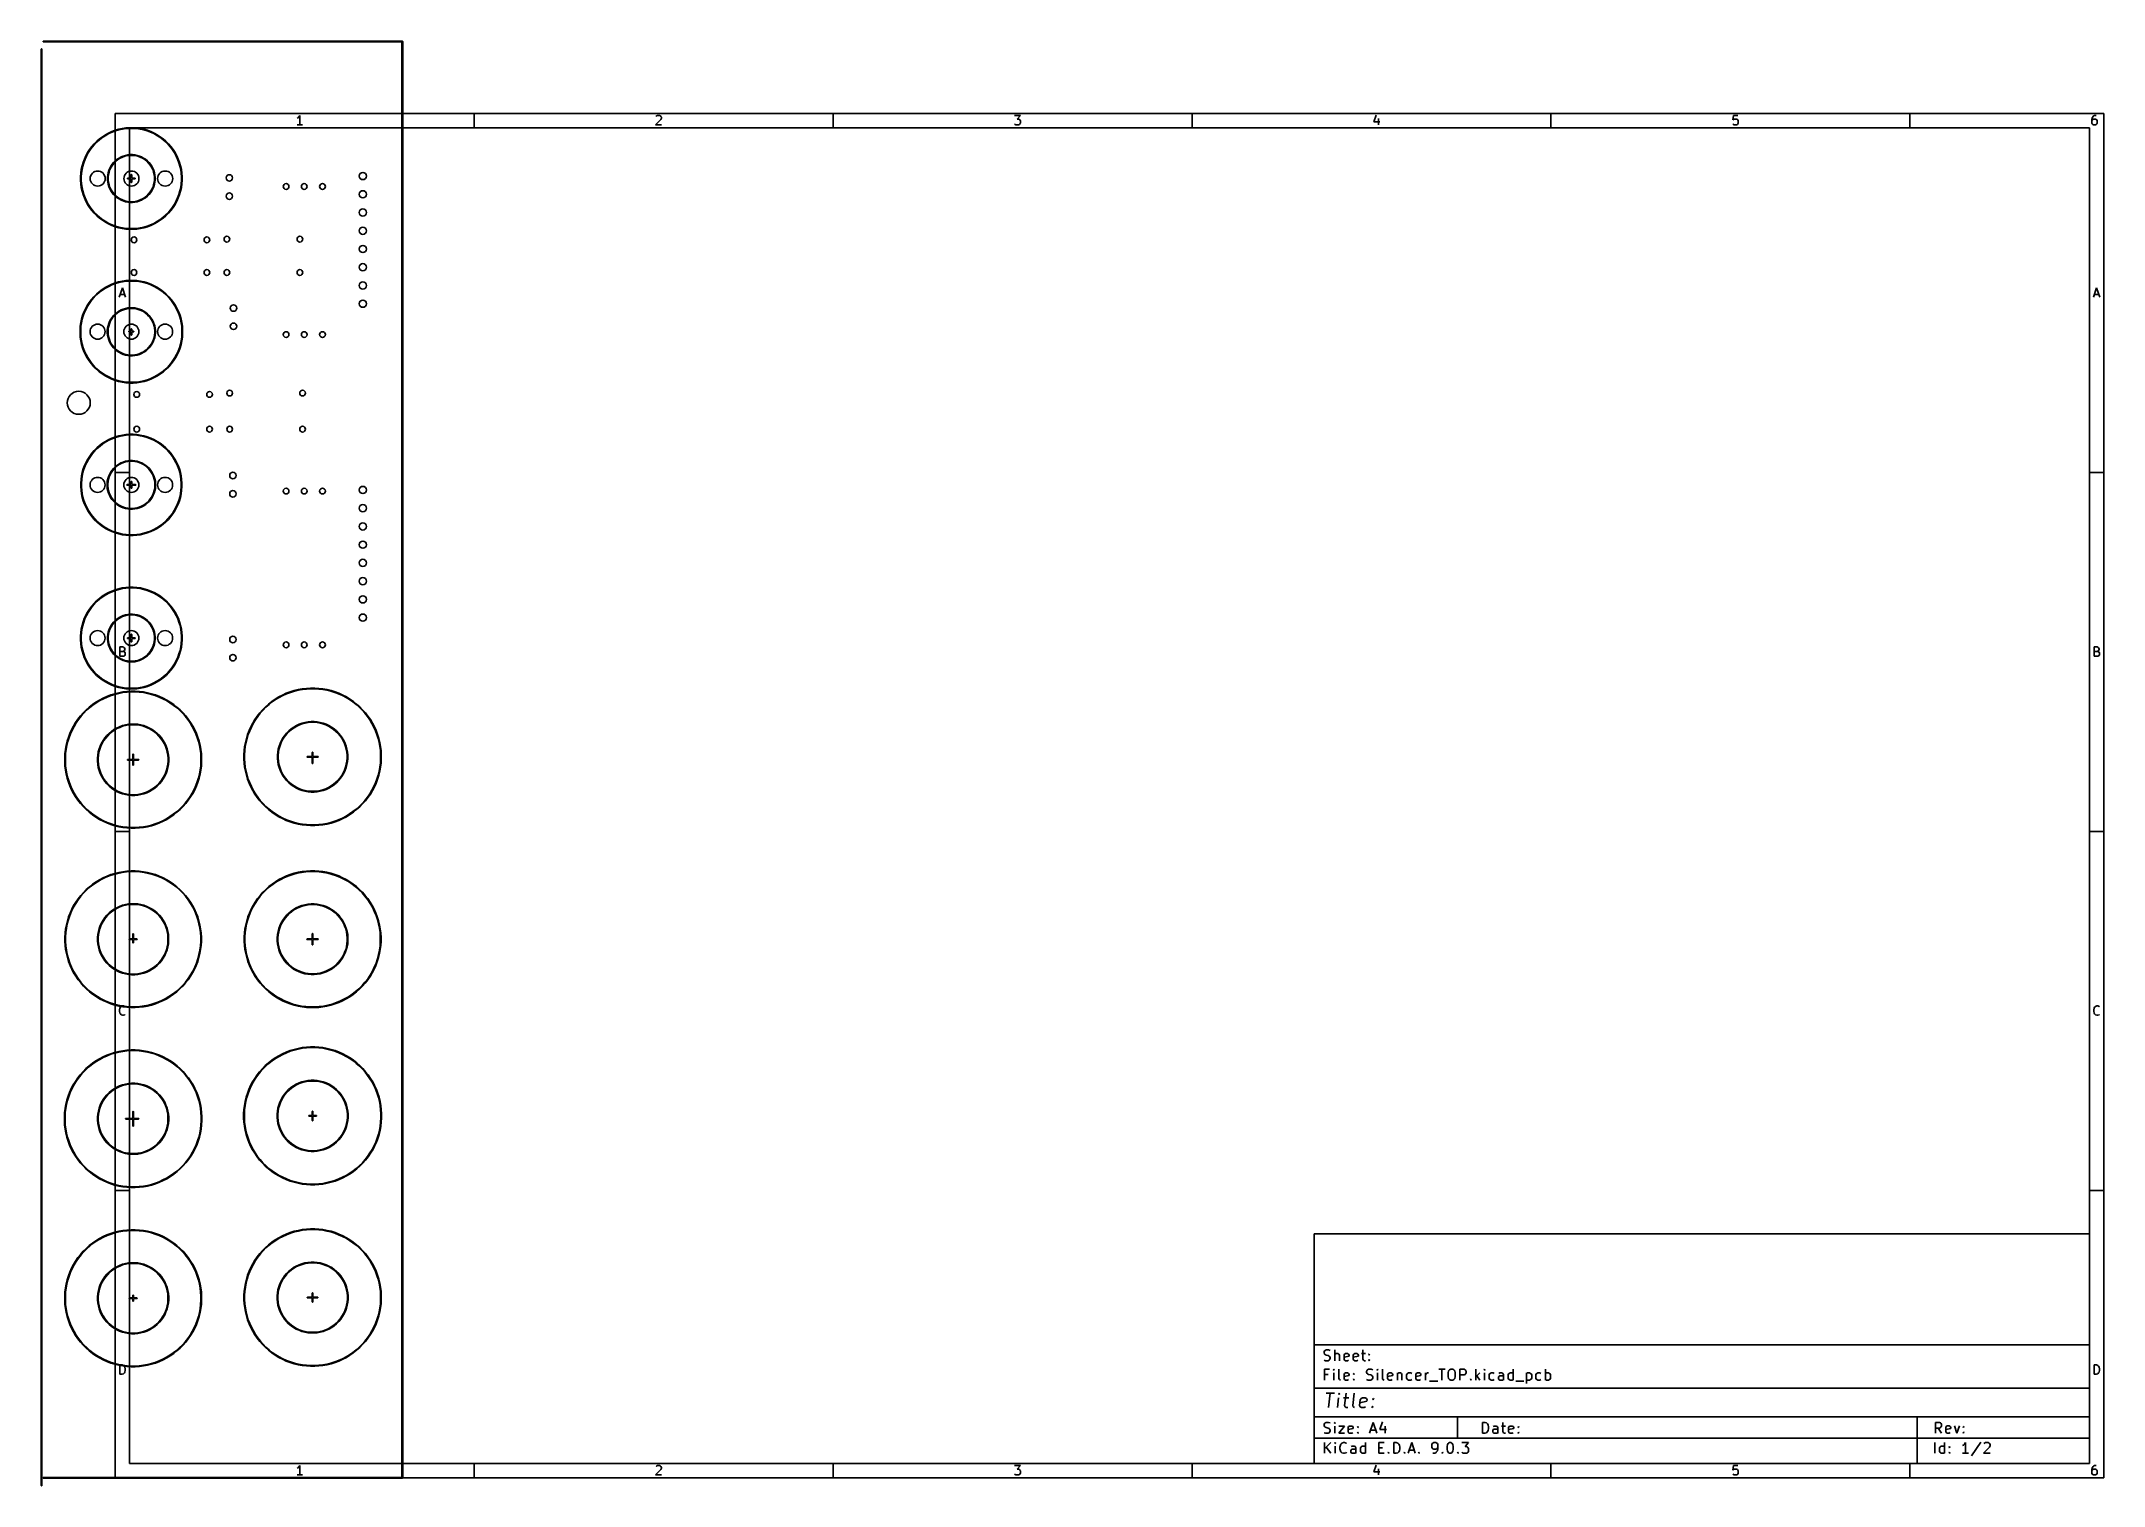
# Model space of a CAD drawing. Extents: x 0 to 287, y -201 to 0.
import ezdxf

# ---------------------------------------------------------------- set-up
doc = ezdxf.new("R2010")
doc.units = 0
doc.layers.add('BLACK', color=7, linetype='CONTINUOUS')

msp = doc.modelspace()

# ---------------------------------------------------------------- linework, layer by layer
at = {"layer": 'BLACK', "linetype": 'CONTINUOUS'}
for p, q in [((-0.046194, 0.019134), (-0.019134, 0.046194)), ((-0.046194, -0.019134), (-0.046194, 0.019134)), ((-0.019134, 0.046194), (0, 0.05)), ((0, 0.05), (50, 0.05)), ((50, 0.05), (50.019134, 0.046194)), ((50.019134, 0.046194), (50.046194, 0.019134)), ((50.046194, 0.019134), (50.05, 0)), ((50.05, 0), (50.05, -200)), ((-0.3, -1.063333), (-0.296194, -1.044199)), ((-0.3, -201.063333), (-0.3, -1.063333)), ((-0.296194, -1.044199), (-0.269134, -1.017139)), ((-0.269134, -1.017139), (-0.230866, -1.017139)), ((-0.230866, -1.017139), (-0.203806, -1.044199)), ((-0.203806, -1.044199), (-0.2, -1.063333)), ((-0.2, -1.063333), (-0.2, -201.063333)), ((-0.019134, -0.046194), (-0.046194, -0.019134)), ((0, -0.05), (-0.019134, -0.046194)), ((49.95, -0.05), (0, -0.05)), ((49.95, -199.95), (49.95, -0.05)), ((10, -10), (287.0022, -10)), ((10, -200.0072), (10, -10)), ((35.470112, -10.603128), (35.346303, -10.665033)), ((35.593922, -10.479319), (35.470112, -10.603128)), ((35.717731, -10.293604), (35.593922, -10.479319)), ((35.717731, -11.593604), (35.717731, -10.293604)), ((60, -12), (60, -10)), ((86.027255, -10.850747), (85.284398, -11.593604)), ((85.346303, -10.417414), (85.408207, -10.355509)), ((85.408207, -10.355509), (85.532017, -10.293604)), ((85.532017, -10.293604), (85.841541, -10.293604)), ((85.841541, -10.293604), (85.96535, -10.355509)), ((85.96535, -10.355509), (86.027255, -10.417414)), ((86.027255, -10.417414), (86.08916, -10.541223)), ((86.08916, -10.665033), (86.027255, -10.850747)), ((86.08916, -10.541223), (86.08916, -10.665033)), ((110, -12), (110, -10)), ((135.284398, -10.293604), (136.08916, -10.293604)), ((135.346303, -11.5317), (135.284398, -11.469795)), ((136.08916, -10.293604), (135.655826, -10.788842)), ((135.655826, -10.788842), (135.841541, -10.788842)), ((135.841541, -10.788842), (135.96535, -10.850747)), ((135.96535, -10.850747), (136.027255, -10.912652)), ((136.027255, -11.469795), (135.96535, -11.5317)), ((136.027255, -10.912652), (136.08916, -11.036461)), ((136.08916, -11.345985), (136.027255, -11.469795)), ((136.08916, -11.036461), (136.08916, -11.345985)), ((160, -12), (160, -10)), ((185.655826, -10.2317), (185.346303, -11.160271)), ((185.346303, -11.160271), (186.151064, -11.160271)), ((185.96535, -10.726938), (185.96535, -11.593604)), ((210, -12), (210, -10)), ((235.408207, -10.293604), (235.346303, -10.912652)), ((235.346303, -10.912652), (235.408207, -10.850747)), ((235.408207, -11.5317), (235.346303, -11.469795)), ((236.027255, -10.293604), (235.408207, -10.293604)), ((235.408207, -10.850747), (235.532017, -10.788842)), ((235.532017, -10.788842), (235.841541, -10.788842)), ((235.841541, -10.788842), (235.96535, -10.850747)), ((235.96535, -10.850747), (236.027255, -10.912652)), ((236.027255, -11.469795), (235.96535, -11.5317)), ((236.027255, -10.912652), (236.08916, -11.036461)), ((236.08916, -11.345985), (236.027255, -11.469795)), ((236.08916, -11.036461), (236.08916, -11.345985)), ((260, -12), (260, -10)), ((285.408207, -10.603128), (285.346303, -10.850747)), ((285.346303, -10.850747), (285.346303, -11.345985)), ((285.408207, -10.912652), (285.346303, -11.036461)), ((285.346303, -11.345985), (285.408207, -11.469795)), ((285.532017, -10.417414), (285.408207, -10.603128)), ((285.470112, -10.850747), (285.408207, -10.912652)), ((285.408207, -11.469795), (285.470112, -11.5317)), ((285.593922, -10.788842), (285.470112, -10.850747)), ((285.593922, -10.355509), (285.532017, -10.417414)), ((285.717731, -10.293604), (285.593922, -10.355509)), ((285.841541, -10.788842), (285.593922, -10.788842)), ((285.96535, -10.293604), (285.717731, -10.293604)), ((285.96535, -10.850747), (285.841541, -10.788842)), ((286.027255, -10.912652), (285.96535, -10.850747)), ((285.96535, -11.5317), (286.027255, -11.469795)), ((286.08916, -11.036461), (286.027255, -10.912652)), ((286.027255, -11.469795), (286.08916, -11.345985)), ((286.08916, -11.345985), (286.08916, -11.036461)), ((287.0022, -10), (287.0022, -200.0072)), ((6.737821, -14.621339), (7.068754, -14.239422)), ((7.138687, -14.304532), (6.812221, -14.681293)), ((7.068754, -14.239422), (7.426089, -13.882087)), ((7.491199, -13.95202), (7.138687, -14.304532)), ((7.426089, -13.882087), (7.808006, -13.551154)), ((7.86796, -13.625554), (7.491199, -13.95202)), ((7.808006, -13.551154), (8.212558, -13.248311)), ((8.267052, -13.326797), (7.86796, -13.625554)), ((8.212558, -13.248311), (8.637684, -12.975099)), ((8.68644, -13.057273), (8.267052, -13.326797)), ((8.637684, -12.975099), (9.081217, -12.732911)), ((9.123987, -12.818354), (8.68644, -13.057273)), ((9.081217, -12.732911), (9.540898, -12.522982)), ((9.577463, -12.611259), (9.123987, -12.818354)), ((9.540898, -12.522982), (10.014384, -12.346381)), ((10.044558, -12.437041), (9.577463, -12.611259)), ((10.014384, -12.346381), (10.499262, -12.204008)), ((10.522892, -12.29659), (10.044558, -12.437041)), ((10.499262, -12.204008), (10.993061, -12.096588)), ((11.010026, -12.19062), (10.522892, -12.29659)), ((10.993061, -12.096588), (11.493265, -12.02467)), ((11.503479, -12.119672), (11.010026, -12.19062)), ((11.493265, -12.02467), (11.997326, -11.988619)), ((12.000736, -12.084108), (11.503479, -12.119672)), ((11.997326, -11.988619), (12.502674, -11.988619)), ((12, -12), (285.0022, -12)), ((12, -198.0072), (12, -12)), ((12.499264, -12.084108), (12.000736, -12.084108)), ((12.996521, -12.119672), (12.499264, -12.084108)), ((12.502674, -11.988619), (13.006735, -12.02467)), ((13.489974, -12.19062), (12.996521, -12.119672)), ((13.006735, -12.02467), (13.506939, -12.096588)), ((13.977108, -12.29659), (13.489974, -12.19062)), ((13.506939, -12.096588), (14.000738, -12.204008)), ((14.455442, -12.437041), (13.977108, -12.29659)), ((14.000738, -12.204008), (14.485616, -12.346381)), ((14.922537, -12.611259), (14.455442, -12.437041)), ((14.485616, -12.346381), (14.959102, -12.522982)), ((15.376013, -12.818354), (14.922537, -12.611259)), ((14.959102, -12.522982), (15.418783, -12.732911)), ((15.81356, -13.057273), (15.376013, -12.818354)), ((15.418783, -12.732911), (15.862316, -12.975099)), ((16.232948, -13.326797), (15.81356, -13.057273)), ((15.862316, -12.975099), (16.287442, -13.248311)), ((16.63204, -13.625554), (16.232948, -13.326797)), ((16.287442, -13.248311), (16.691994, -13.551154)), ((17.008801, -13.95202), (16.63204, -13.625554)), ((16.691994, -13.551154), (17.073911, -13.882087)), ((17.361313, -14.304532), (17.008801, -13.95202)), ((17.073911, -13.882087), (17.431246, -14.239422)), ((17.687779, -14.681293), (17.361313, -14.304532)), ((17.431246, -14.239422), (17.762179, -14.621339)), ((36.08916, -11.593604), (35.346303, -11.593604)), ((85.284398, -11.593604), (86.08916, -11.593604)), ((135.470112, -11.593604), (135.346303, -11.5317)), ((135.841541, -11.593604), (135.470112, -11.593604)), ((135.96535, -11.5317), (135.841541, -11.593604)), ((235.532017, -11.593604), (235.408207, -11.5317)), ((235.841541, -11.593604), (235.532017, -11.593604)), ((235.96535, -11.5317), (235.841541, -11.593604)), ((285.0022, -12), (285.0022, -198.0072)), ((285.470112, -11.5317), (285.593922, -11.593604)), ((285.593922, -11.593604), (285.841541, -11.593604)), ((285.841541, -11.593604), (285.96535, -11.5317)), ((5.390675, -17.312595), (5.533048, -16.827717)), ((5.623708, -16.857891), (5.483257, -17.336225)), ((5.533048, -16.827717), (5.709649, -16.354231)), ((5.797926, -16.390796), (5.623708, -16.857891)), ((5.709649, -16.354231), (5.919578, -15.89455)), ((6.005021, -15.93732), (5.797926, -16.390796)), ((5.919578, -15.89455), (6.161766, -15.451017)), ((6.24394, -15.499773), (6.005021, -15.93732)), ((6.161766, -15.451017), (6.434978, -15.025891)), ((6.513464, -15.080385), (6.24394, -15.499773)), ((6.434978, -15.025891), (6.737821, -14.621339)), ((6.812221, -14.681293), (6.513464, -15.080385)), ((9.397479, -17.353598), (9.578798, -17.082235)), ((9.615126, -17.19379), (9.422371, -17.500558)), ((9.578798, -17.082235), (9.785843, -16.829951)), ((9.841016, -16.910533), (9.615126, -17.19379)), ((9.785843, -16.829951), (10.016618, -16.599176)), ((10.0972, -16.654349), (9.841016, -16.910533)), ((10.016618, -16.599176), (10.268902, -16.392131)), ((10.380457, -16.428459), (10.0972, -16.654349)), ((10.268902, -16.392131), (10.540265, -16.210812)), ((10.687225, -16.235704), (10.380457, -16.428459)), ((10.540265, -16.210812), (10.828094, -16.056965)), ((11.013645, -16.078508), (10.687225, -16.235704)), ((10.828094, -16.056965), (11.129616, -15.93207)), ((11.355613, -15.958848), (11.013645, -16.078508)), ((11.129616, -15.93207), (11.441929, -15.837331)), ((11.708829, -15.878229), (11.355613, -15.958848)), ((11.441929, -15.837331), (11.762023, -15.77366)), ((12.06885, -15.837665), (11.708829, -15.878229)), ((11.762023, -15.77366), (12.086817, -15.741671)), ((12.43115, -15.837665), (12.06885, -15.837665)), ((12.086817, -15.741671), (12.413183, -15.741671)), ((12.413183, -15.741671), (12.737977, -15.77366)), ((12.791171, -15.878229), (12.43115, -15.837665)), ((12.737977, -15.77366), (13.058071, -15.837331)), ((13.144387, -15.958848), (12.791171, -15.878229)), ((13.058071, -15.837331), (13.370384, -15.93207)), ((13.486355, -16.078508), (13.144387, -15.958848)), ((13.370384, -15.93207), (13.671906, -16.056965)), ((13.812775, -16.235704), (13.486355, -16.078508)), ((13.671906, -16.056965), (13.959735, -16.210812)), ((14.119543, -16.428459), (13.812775, -16.235704)), ((13.959735, -16.210812), (14.231098, -16.392131)), ((14.4028, -16.654349), (14.119543, -16.428459)), ((14.231098, -16.392131), (14.483382, -16.599176)), ((14.658984, -16.910533), (14.4028, -16.654349)), ((14.483382, -16.599176), (14.714157, -16.829951)), ((14.884874, -17.19379), (14.658984, -16.910533)), ((14.714157, -16.829951), (14.921202, -17.082235)), ((15.077629, -17.500558), (14.884874, -17.19379)), ((14.921202, -17.082235), (15.102521, -17.353598)), ((17.986536, -15.080385), (17.687779, -14.681293)), ((17.762179, -14.621339), (18.065022, -15.025891)), ((18.25606, -15.499773), (17.986536, -15.080385)), ((18.065022, -15.025891), (18.338234, -15.451017)), ((18.494979, -15.93732), (18.25606, -15.499773)), ((18.338234, -15.451017), (18.580422, -15.89455)), ((18.702074, -16.390796), (18.494979, -15.93732)), ((18.580422, -15.89455), (18.790351, -16.354231)), ((18.876292, -16.857891), (18.702074, -16.390796)), ((18.790351, -16.354231), (18.966952, -16.827717)), ((19.016743, -17.336225), (18.876292, -16.857891)), ((18.966952, -16.827717), (19.109325, -17.312595)), ((5.175286, -18.810659), (5.211337, -18.306598)), ((5.175286, -18.814069), (5.175286, -18.810659)), ((5.175286, -19.316007), (5.175286, -18.814069)), ((5.211337, -19.820068), (5.175286, -19.316007)), ((5.211337, -18.306598), (5.283255, -17.806394)), ((5.283255, -20.320272), (5.211337, -19.820068)), ((5.306339, -18.316812), (5.270775, -18.814069)), ((5.270775, -18.814069), (5.270775, -19.312597)), ((5.270775, -19.312597), (5.306339, -19.809854)), ((5.283255, -17.806394), (5.390675, -17.312595)), ((5.377287, -17.823359), (5.306339, -18.316812)), ((5.306339, -19.809854), (5.377287, -20.303307)), ((5.483257, -17.336225), (5.377287, -17.823359)), ((8.928338, -18.90015), (8.930108, -18.882183)), ((8.928338, -19.226516), (8.928338, -18.90015)), ((8.960327, -19.55131), (8.928338, -19.226516)), ((8.930108, -18.882183), (8.960327, -18.575356)), ((8.960327, -18.575356), (9.023998, -18.255262)), ((9.023998, -19.871404), (8.960327, -19.55131)), ((9.023998, -18.255262), (9.118737, -17.942949)), ((9.118737, -20.183717), (9.023998, -19.871404)), ((9.064896, -18.522162), (9.024332, -18.882183)), ((9.024332, -18.882183), (9.024332, -19.244483)), ((9.024332, -19.244483), (9.064896, -19.604504)), ((9.145515, -18.168946), (9.064896, -18.522162)), ((9.064896, -19.604504), (9.145515, -19.95772)), ((9.118737, -17.942949), (9.243632, -17.641427)), ((9.265175, -17.826978), (9.145515, -18.168946)), ((9.145515, -19.95772), (9.265175, -20.299688)), ((9.243632, -17.641427), (9.397479, -17.353598)), ((9.422371, -17.500558), (9.265175, -17.826978)), ((11.703806, -19.044199), (11.730866, -19.017139)), ((11.703806, -19.082467), (11.703806, -19.044199)), ((11.730866, -19.109527), (11.703806, -19.082467)), ((11.730866, -19.017139), (11.75, -19.013333)), ((11.75, -19.113333), (11.730866, -19.109527)), ((11.75, -19.013333), (12.2, -19.013333)), ((12.2, -19.113333), (11.75, -19.113333)), ((12.2, -18.563333), (12.203806, -18.544199)), ((12.2, -19.013333), (12.2, -18.563333)), ((12.2, -19.563333), (12.2, -19.113333)), ((12.203806, -19.582467), (12.2, -19.563333)), ((12.203806, -18.544199), (12.230866, -18.517139)), ((12.230866, -19.609527), (12.203806, -19.582467)), ((12.230866, -18.517139), (12.269134, -18.517139)), ((12.269134, -19.609527), (12.230866, -19.609527)), ((12.269134, -18.517139), (12.296194, -18.544199)), ((12.296194, -19.582467), (12.269134, -19.609527)), ((12.296194, -18.544199), (12.3, -18.563333)), ((12.3, -19.563333), (12.296194, -19.582467)), ((12.3, -18.563333), (12.3, -19.013333)), ((12.3, -19.013333), (12.75, -19.013333)), ((12.75, -19.113333), (12.3, -19.113333)), ((12.3, -19.113333), (12.3, -19.563333)), ((12.75, -19.013333), (12.769134, -19.017139)), ((12.769134, -19.109527), (12.75, -19.113333)), ((12.769134, -19.017139), (12.796194, -19.044199)), ((12.796194, -19.082467), (12.769134, -19.109527)), ((12.796194, -19.044199), (12.796194, -19.082467)), ((15.234825, -17.826978), (15.077629, -17.500558)), ((15.102521, -17.353598), (15.256368, -17.641427)), ((15.354485, -18.168946), (15.234825, -17.826978)), ((15.234825, -20.299688), (15.354485, -19.95772)), ((15.256368, -17.641427), (15.381263, -17.942949)), ((15.435104, -18.522162), (15.354485, -18.168946)), ((15.354485, -19.95772), (15.435104, -19.604504)), ((15.381263, -17.942949), (15.476002, -18.255262)), ((15.476002, -19.871404), (15.381263, -20.183717)), ((15.475668, -18.882183), (15.435104, -18.522162)), ((15.435104, -19.604504), (15.475668, -19.244483)), ((15.475668, -19.244483), (15.475668, -18.882183)), ((15.476002, -18.255262), (15.539673, -18.575356)), ((15.539673, -19.55131), (15.476002, -19.871404)), ((15.539673, -18.575356), (15.571662, -18.90015)), ((15.571662, -19.226516), (15.539673, -19.55131)), ((15.571662, -18.90015), (15.571662, -19.226516)), ((19.122713, -17.823359), (19.016743, -17.336225)), ((19.109325, -17.312595), (19.216745, -17.806394)), ((19.193661, -18.316812), (19.122713, -17.823359)), ((19.122713, -20.303307), (19.193661, -19.809854)), ((19.229225, -18.814069), (19.193661, -18.316812)), ((19.193661, -19.809854), (19.229225, -19.312597)), ((19.216745, -17.806394), (19.288663, -18.306598)), ((19.288663, -19.820068), (19.216745, -20.320272)), ((19.229225, -19.312597), (19.229225, -18.814069)), ((19.288663, -18.306598), (19.324714, -18.810659)), ((19.324714, -19.316007), (19.288663, -19.820068)), ((19.324714, -18.810659), (19.324714, -19.316007)), ((5.390675, -20.814071), (5.283255, -20.320272)), ((5.377287, -20.303307), (5.483257, -20.790441)), ((5.533048, -21.298949), (5.390675, -20.814071)), ((5.483257, -20.790441), (5.623708, -21.268775)), ((5.709649, -21.772435), (5.533048, -21.298949)), ((5.623708, -21.268775), (5.797926, -21.73587)), ((5.919578, -22.232116), (5.709649, -21.772435)), ((5.797926, -21.73587), (6.005021, -22.189346)), ((6.161766, -22.675649), (5.919578, -22.232116)), ((6.005021, -22.189346), (6.24394, -22.626893)), ((6.434978, -23.100775), (6.161766, -22.675649)), ((6.24394, -22.626893), (6.513464, -23.046281)), ((9.243632, -20.485239), (9.118737, -20.183717)), ((9.397479, -20.773068), (9.243632, -20.485239)), ((9.265175, -20.299688), (9.422371, -20.626108)), ((9.578798, -21.044431), (9.397479, -20.773068)), ((9.422371, -20.626108), (9.615126, -20.932876)), ((9.785843, -21.296715), (9.578798, -21.044431)), ((9.615126, -20.932876), (9.841016, -21.216133)), ((10.016618, -21.52749), (9.785843, -21.296715)), ((9.841016, -21.216133), (10.0972, -21.472317)), ((10.268902, -21.734535), (10.016618, -21.52749)), ((10.0972, -21.472317), (10.380457, -21.698207)), ((10.540265, -21.915854), (10.268902, -21.734535)), ((10.380457, -21.698207), (10.687225, -21.890962)), ((10.828094, -22.069701), (10.540265, -21.915854)), ((10.687225, -21.890962), (11.013645, -22.048158)), ((11.129616, -22.194596), (10.828094, -22.069701)), ((11.013645, -22.048158), (11.355613, -22.167818)), ((11.441929, -22.289335), (11.129616, -22.194596)), ((11.355613, -22.167818), (11.708829, -22.248437)), ((11.762023, -22.353006), (11.441929, -22.289335)), ((11.708829, -22.248437), (12.06885, -22.289001)), ((12.086817, -22.384995), (11.762023, -22.353006)), ((12.06885, -22.289001), (12.43115, -22.289001)), ((12.413183, -22.384995), (12.086817, -22.384995)), ((12.737977, -22.353006), (12.413183, -22.384995)), ((12.43115, -22.289001), (12.791171, -22.248437)), ((13.058071, -22.289335), (12.737977, -22.353006)), ((12.791171, -22.248437), (13.144387, -22.167818)), ((13.370384, -22.194596), (13.058071, -22.289335)), ((13.144387, -22.167818), (13.486355, -22.048158)), ((13.671906, -22.069701), (13.370384, -22.194596)), ((13.486355, -22.048158), (13.812775, -21.890962)), ((13.959735, -21.915854), (13.671906, -22.069701)), ((13.812775, -21.890962), (14.119543, -21.698207)), ((14.231098, -21.734535), (13.959735, -21.915854)), ((14.119543, -21.698207), (14.4028, -21.472317)), ((14.483382, -21.52749), (14.231098, -21.734535)), ((14.4028, -21.472317), (14.658984, -21.216133)), ((14.714157, -21.296715), (14.483382, -21.52749)), ((14.658984, -21.216133), (14.884874, -20.932876)), ((14.921202, -21.044431), (14.714157, -21.296715)), ((14.884874, -20.932876), (15.077629, -20.626108)), ((15.102521, -20.773068), (14.921202, -21.044431)), ((15.077629, -20.626108), (15.234825, -20.299688)), ((15.256368, -20.485239), (15.102521, -20.773068)), ((15.381263, -20.183717), (15.256368, -20.485239)), ((17.986536, -23.046281), (18.25606, -22.626893)), ((18.338234, -22.675649), (18.065022, -23.100775)), ((18.25606, -22.626893), (18.494979, -22.189346)), ((18.580422, -22.232116), (18.338234, -22.675649)), ((18.494979, -22.189346), (18.702074, -21.73587)), ((18.790351, -21.772435), (18.580422, -22.232116)), ((18.702074, -21.73587), (18.876292, -21.268775)), ((18.966952, -21.298949), (18.790351, -21.772435)), ((18.876292, -21.268775), (19.016743, -20.790441)), ((19.109325, -20.814071), (18.966952, -21.298949)), ((19.016743, -20.790441), (19.122713, -20.303307)), ((19.216745, -20.320272), (19.109325, -20.814071)), ((6.737821, -23.505327), (6.434978, -23.100775)), ((6.513464, -23.046281), (6.812221, -23.445373)), ((7.068754, -23.887244), (6.737821, -23.505327)), ((6.812221, -23.445373), (7.138687, -23.822134)), ((7.426089, -24.244579), (7.068754, -23.887244)), ((7.138687, -23.822134), (7.491199, -24.174646)), ((7.808006, -24.575512), (7.426089, -24.244579)), ((7.491199, -24.174646), (7.86796, -24.501112)), ((8.212558, -24.878355), (7.808006, -24.575512)), ((7.86796, -24.501112), (8.267052, -24.799869)), ((8.637684, -25.151567), (8.212558, -24.878355)), ((8.267052, -24.799869), (8.68644, -25.069393)), ((9.081217, -25.393755), (8.637684, -25.151567)), ((8.68644, -25.069393), (9.123987, -25.308312)), ((9.540898, -25.603684), (9.081217, -25.393755)), ((9.123987, -25.308312), (9.577463, -25.515407)), ((10.014384, -25.780285), (9.540898, -25.603684)), ((9.577463, -25.515407), (10.044558, -25.689625)), ((10.499262, -25.922658), (10.014384, -25.780285)), ((10.044558, -25.689625), (10.522892, -25.830076)), ((10.522892, -25.830076), (11.010026, -25.936046)), ((13.489974, -25.936046), (13.977108, -25.830076)), ((13.977108, -25.830076), (14.455442, -25.689625)), ((14.485616, -25.780285), (14.000738, -25.922658)), ((14.455442, -25.689625), (14.922537, -25.515407)), ((14.959102, -25.603684), (14.485616, -25.780285)), ((14.922537, -25.515407), (15.376013, -25.308312)), ((15.418783, -25.393755), (14.959102, -25.603684)), ((15.376013, -25.308312), (15.81356, -25.069393)), ((15.862316, -25.151567), (15.418783, -25.393755)), ((15.81356, -25.069393), (16.232948, -24.799869)), ((16.287442, -24.878355), (15.862316, -25.151567)), ((16.232948, -24.799869), (16.63204, -24.501112)), ((16.691994, -24.575512), (16.287442, -24.878355)), ((16.63204, -24.501112), (17.008801, -24.174646)), ((17.073911, -24.244579), (16.691994, -24.575512)), ((17.008801, -24.174646), (17.361313, -23.822134)), ((17.431246, -23.887244), (17.073911, -24.244579)), ((17.361313, -23.822134), (17.687779, -23.445373)), ((17.762179, -23.505327), (17.431246, -23.887244)), ((17.687779, -23.445373), (17.986536, -23.046281)), ((18.065022, -23.100775), (17.762179, -23.505327)), ((10.993061, -26.030078), (10.499262, -25.922658)), ((11.493265, -26.101996), (10.993061, -26.030078)), ((11.010026, -25.936046), (11.503479, -26.006994)), ((11.997326, -26.138047), (11.493265, -26.101996)), ((11.503479, -26.006994), (12.000736, -26.042558)), ((12.502674, -26.138047), (11.997326, -26.138047)), ((12.000736, -26.042558), (12.499264, -26.042558)), ((12.499264, -26.042558), (12.996521, -26.006994)), ((13.006735, -26.101996), (12.502674, -26.138047)), ((12.996521, -26.006994), (13.489974, -25.936046)), ((13.506939, -26.030078), (13.006735, -26.101996)), ((14.000738, -25.922658), (13.506939, -26.030078)), ((8.172193, -34.523507), (8.601569, -34.247564)), ((8.650303, -34.3297), (8.226662, -34.601957)), ((8.601569, -34.247564), (9.049537, -34.002955)), ((9.092287, -34.088358), (8.650303, -34.3297)), ((9.049537, -34.002955), (9.513813, -33.790927)), ((9.550362, -33.879162), (9.092287, -34.088358)), ((9.513813, -33.790927), (9.992033, -33.612561)), ((10.022193, -33.703178), (9.550362, -33.879162)), ((9.992033, -33.612561), (10.481759, -33.468764)), ((10.505378, -33.561303), (10.022193, -33.703178)), ((10.481759, -33.468764), (10.980495, -33.360271)), ((10.997452, -33.454258), (10.505378, -33.561303)), ((10.566666, -35.593604), (10.999999, -34.293604)), ((10.980495, -33.360271), (11.4857, -33.287633)), ((11.495909, -33.382591), (10.997452, -33.454258)), ((10.999999, -34.293604), (11.433333, -35.593604)), ((11.4857, -33.287633), (11.9948, -33.251222)), ((11.998209, -33.346666), (11.495909, -33.382591)), ((11.9948, -33.251222), (12.5052, -33.251222)), ((12.501791, -33.346666), (11.998209, -33.346666)), ((13.004091, -33.382591), (12.501791, -33.346666)), ((12.5052, -33.251222), (13.0143, -33.287633)), ((13.502548, -33.454258), (13.004091, -33.382591)), ((13.0143, -33.287633), (13.519505, -33.360271)), ((13.994622, -33.561303), (13.502548, -33.454258)), ((13.519505, -33.360271), (14.018241, -33.468764)), ((14.477807, -33.703178), (13.994622, -33.561303)), ((14.018241, -33.468764), (14.507967, -33.612561)), ((14.949638, -33.879162), (14.477807, -33.703178)), ((14.507967, -33.612561), (14.986187, -33.790927)), ((15.407713, -34.088358), (14.949638, -33.879162)), ((14.986187, -33.790927), (15.450463, -34.002955)), ((15.849697, -34.3297), (15.407713, -34.088358)), ((15.450463, -34.002955), (15.898431, -34.247564)), ((16.273338, -34.601957), (15.849697, -34.3297)), ((15.898431, -34.247564), (16.327807, -34.523507)), ((285.568866, -35.593604), (286.002199, -34.293604)), ((286.002199, -34.293604), (286.435533, -35.593604)), ((5.644261, -37.660479), (5.856289, -37.196203)), ((5.941692, -37.238953), (5.732496, -37.697028)), ((5.856289, -37.196203), (6.100898, -36.748235)), ((6.183034, -36.796969), (5.941692, -37.238953)), ((6.100898, -36.748235), (6.376841, -36.318859)), ((6.455291, -36.373328), (6.183034, -36.796969)), ((6.376841, -36.318859), (6.682713, -35.910263)), ((6.757077, -35.970189), (6.455291, -36.373328)), ((6.682713, -35.910263), (7.016954, -35.524528)), ((7.086854, -35.589607), (6.757077, -35.970189)), ((7.016954, -35.524528), (7.377862, -35.16362)), ((7.442941, -35.23352), (7.086854, -35.589607)), ((7.377862, -35.16362), (7.763597, -34.829379)), ((7.823523, -34.903743), (7.442941, -35.23352)), ((7.763597, -34.829379), (8.172193, -34.523507)), ((8.226662, -34.601957), (7.823523, -34.903743)), ((10.690476, -35.222176), (11.309523, -35.222176)), ((10.81769, -37.368302), (11.121419, -37.242493)), ((11.153788, -37.332958), (10.85877, -37.455158)), ((11.121419, -37.242493), (11.436016, -37.147061)), ((11.459362, -37.240263), (11.153788, -37.332958)), ((11.436016, -37.147061), (11.758453, -37.082925)), ((11.772551, -37.177966), (11.459362, -37.240263)), ((11.758453, -37.082925), (12.085623, -37.050701)), ((12.090338, -37.146666), (11.772551, -37.177966)), ((12.085623, -37.050701), (12.414377, -37.050701)), ((12.409662, -37.146666), (12.090338, -37.146666)), ((12.727449, -37.177966), (12.409662, -37.146666)), ((12.414377, -37.050701), (12.741547, -37.082925)), ((13.040638, -37.240263), (12.727449, -37.177966)), ((12.741547, -37.082925), (13.063984, -37.147061)), ((13.346212, -37.332958), (13.040638, -37.240263)), ((13.063984, -37.147061), (13.378581, -37.242493)), ((13.64123, -37.455158), (13.346212, -37.332958)), ((13.378581, -37.242493), (13.68231, -37.368302)), ((16.676477, -34.903743), (16.273338, -34.601957)), ((16.327807, -34.523507), (16.736403, -34.829379)), ((17.057059, -35.23352), (16.676477, -34.903743)), ((16.736403, -34.829379), (17.122138, -35.16362)), ((17.413146, -35.589607), (17.057059, -35.23352)), ((17.122138, -35.16362), (17.483046, -35.524528)), ((17.742923, -35.970189), (17.413146, -35.589607)), ((17.483046, -35.524528), (17.817287, -35.910263)), ((18.044709, -36.373328), (17.742923, -35.970189)), ((17.817287, -35.910263), (18.123159, -36.318859)), ((18.316966, -36.796969), (18.044709, -36.373328)), ((18.123159, -36.318859), (18.399102, -36.748235)), ((18.558308, -37.238953), (18.316966, -36.796969)), ((18.399102, -36.748235), (18.643711, -37.196203)), ((18.767504, -37.697028), (18.558308, -37.238953)), ((18.643711, -37.196203), (18.855739, -37.660479)), ((285.692676, -35.222176), (286.311723, -35.222176)), ((5.104556, -40.141466), (5.140967, -39.632366)), ((5.104556, -40.144875), (5.104556, -40.141466)), ((5.104556, -40.651866), (5.104556, -40.144875)), ((5.140967, -39.632366), (5.213605, -39.127161)), ((5.235925, -39.642575), (5.2, -40.144875)), ((5.2, -40.144875), (5.2, -40.648457)), ((5.213605, -39.127161), (5.322098, -38.628425)), ((5.307592, -39.144118), (5.235925, -39.642575)), ((5.414637, -38.652044), (5.307592, -39.144118)), ((5.322098, -38.628425), (5.465895, -38.138699)), ((5.556512, -38.168859), (5.414637, -38.652044)), ((5.465895, -38.138699), (5.644261, -37.660479)), ((5.732496, -37.697028), (5.556512, -38.168859)), ((8.904035, -40.232289), (8.936259, -39.905119)), ((8.936259, -39.905119), (9.000395, -39.582682)), ((9.0313, -39.919217), (9, -40.237004)), ((9.000395, -39.582682), (9.095827, -39.268085)), ((9.093597, -39.606028), (9.0313, -39.919217)), ((9.186292, -39.300454), (9.093597, -39.606028)), ((9.095827, -39.268085), (9.221636, -38.964356)), ((9.308492, -39.005436), (9.186292, -39.300454)), ((9.221636, -38.964356), (9.376609, -38.674422)), ((9.459021, -38.723817), (9.308492, -39.005436)), ((9.376609, -38.674422), (9.559255, -38.401073)), ((9.636428, -38.458309), (9.459021, -38.723817)), ((9.559255, -38.401073), (9.767814, -38.146944)), ((9.839005, -38.211468), (9.636428, -38.458309)), ((9.767814, -38.146944), (10.000278, -37.91448)), ((10.064802, -37.985671), (9.839005, -38.211468)), ((10.000278, -37.91448), (10.254407, -37.705921)), ((10.311643, -37.783094), (10.064802, -37.985671)), ((10.254407, -37.705921), (10.527756, -37.523275)), ((10.577151, -37.605687), (10.311643, -37.783094)), ((10.527756, -37.523275), (10.81769, -37.368302)), ((10.85877, -37.455158), (10.577151, -37.605687)), ((12.2, -40.063333), (12.203806, -40.044199)), ((12.2, -40.338333), (12.2, -40.063333)), ((12.203806, -40.044199), (12.230866, -40.017139)), ((12.230866, -40.017139), (12.269134, -40.017139)), ((12.269134, -40.017139), (12.296194, -40.044199)), ((12.296194, -40.044199), (12.3, -40.063333)), ((12.3, -40.063333), (12.3, -40.338333)), ((13.922849, -37.605687), (13.64123, -37.455158)), ((13.68231, -37.368302), (13.972244, -37.523275)), ((14.188357, -37.783094), (13.922849, -37.605687)), ((13.972244, -37.523275), (14.245593, -37.705921)), ((14.435198, -37.985671), (14.188357, -37.783094)), ((14.245593, -37.705921), (14.499722, -37.91448)), ((14.660995, -38.211468), (14.435198, -37.985671)), ((14.499722, -37.91448), (14.732186, -38.146944)), ((14.863572, -38.458309), (14.660995, -38.211468)), ((14.732186, -38.146944), (14.940745, -38.401073)), ((15.040979, -38.723817), (14.863572, -38.458309)), ((14.940745, -38.401073), (15.123391, -38.674422)), ((15.191508, -39.005436), (15.040979, -38.723817)), ((15.123391, -38.674422), (15.278364, -38.964356)), ((15.313708, -39.300454), (15.191508, -39.005436)), ((15.278364, -38.964356), (15.404173, -39.268085)), ((15.406403, -39.606028), (15.313708, -39.300454)), ((15.404173, -39.268085), (15.499605, -39.582682)), ((15.4687, -39.919217), (15.406403, -39.606028)), ((15.5, -40.237004), (15.4687, -39.919217)), ((15.499605, -39.582682), (15.563741, -39.905119)), ((15.563741, -39.905119), (15.595965, -40.232289)), ((18.943488, -38.168859), (18.767504, -37.697028)), ((18.855739, -37.660479), (19.034105, -38.138699)), ((19.085363, -38.652044), (18.943488, -38.168859)), ((19.034105, -38.138699), (19.177902, -38.628425)), ((19.192408, -39.144118), (19.085363, -38.652044)), ((19.177902, -38.628425), (19.286395, -39.127161)), ((19.264075, -39.642575), (19.192408, -39.144118)), ((19.3, -40.144875), (19.264075, -39.642575)), ((19.286395, -39.127161), (19.359033, -39.632366)), ((19.3, -40.648457), (19.3, -40.144875)), ((19.359033, -39.632366), (19.395444, -40.141466)), ((19.395444, -40.141466), (19.395444, -40.651866)), ((5.140967, -41.160966), (5.104556, -40.651866)), ((5.213605, -41.666171), (5.140967, -41.160966)), ((5.2, -40.648457), (5.235925, -41.150757)), ((5.322098, -42.164907), (5.213605, -41.666171)), ((5.235925, -41.150757), (5.307592, -41.649214)), ((5.307592, -41.649214), (5.414637, -42.141288)), ((5.465895, -42.654633), (5.322098, -42.164907)), ((5.414637, -42.141288), (5.556512, -42.624473)), ((5.644261, -43.132853), (5.465895, -42.654633)), ((5.556512, -42.624473), (5.732496, -43.096304)), ((8.904035, -40.237004), (8.904035, -40.232289)), ((8.904035, -40.561043), (8.904035, -40.237004)), ((8.936259, -40.888213), (8.904035, -40.561043)), ((9.000395, -41.21065), (8.936259, -40.888213)), ((9, -40.237004), (9, -40.556328)), ((9, -40.556328), (9.0313, -40.874115)), ((9.095827, -41.525247), (9.000395, -41.21065)), ((9.0313, -40.874115), (9.093597, -41.187304)), ((9.093597, -41.187304), (9.186292, -41.492878)), ((9.221636, -41.828976), (9.095827, -41.525247)), ((9.186292, -41.492878), (9.308492, -41.787896)), ((9.376609, -42.11891), (9.221636, -41.828976)), ((9.308492, -41.787896), (9.459021, -42.069515)), ((9.559255, -42.392259), (9.376609, -42.11891)), ((9.459021, -42.069515), (9.636428, -42.335023)), ((9.767814, -42.646388), (9.559255, -42.392259)), ((9.636428, -42.335023), (9.839005, -42.581864)), ((10.000278, -42.878852), (9.767814, -42.646388)), ((9.839005, -42.581864), (10.064802, -42.807661)), ((10.254407, -43.087411), (10.000278, -42.878852)), ((10.064802, -42.807661), (10.311643, -43.010238)), ((10.527756, -43.270057), (10.254407, -43.087411)), ((10.311643, -43.010238), (10.577151, -43.187645)), ((11.878806, -40.369199), (11.905866, -40.342139)), ((11.878806, -40.407467), (11.878806, -40.369199)), ((11.905866, -40.434527), (11.878806, -40.407467)), ((11.905866, -40.342139), (11.925, -40.338333)), ((11.925, -40.438333), (11.905866, -40.434527)), ((11.925, -40.338333), (12.2, -40.338333)), ((12.2, -40.438333), (11.925, -40.438333)), ((12.2, -40.813333), (12.2, -40.438333)), ((12.203806, -40.832467), (12.2, -40.813333)), ((12.230866, -40.859527), (12.203806, -40.832467)), ((12.269134, -40.859527), (12.230866, -40.859527)), ((12.296194, -40.832467), (12.269134, -40.859527)), ((12.3, -40.813333), (12.296194, -40.832467)), ((12.3, -40.338333), (12.55, -40.338333)), ((12.55, -40.438333), (12.3, -40.438333)), ((12.3, -40.438333), (12.3, -40.813333)), ((12.55, -40.338333), (12.569134, -40.342139)), ((12.569134, -40.434527), (12.55, -40.438333)), ((12.569134, -40.342139), (12.596194, -40.369199)), ((12.596194, -40.407467), (12.569134, -40.434527)), ((12.596194, -40.369199), (12.596194, -40.407467)), ((13.922849, -43.187645), (14.188357, -43.010238)), ((14.245593, -43.087411), (13.972244, -43.270057)), ((14.188357, -43.010238), (14.435198, -42.807661)), ((14.499722, -42.878852), (14.245593, -43.087411)), ((14.435198, -42.807661), (14.660995, -42.581864)), ((14.732186, -42.646388), (14.499722, -42.878852)), ((14.660995, -42.581864), (14.863572, -42.335023)), ((14.940745, -42.392259), (14.732186, -42.646388)), ((14.863572, -42.335023), (15.040979, -42.069515)), ((15.123391, -42.11891), (14.940745, -42.392259)), ((15.040979, -42.069515), (15.191508, -41.787896)), ((15.278364, -41.828976), (15.123391, -42.11891)), ((15.191508, -41.787896), (15.313708, -41.492878)), ((15.404173, -41.525247), (15.278364, -41.828976)), ((15.313708, -41.492878), (15.406403, -41.187304)), ((15.499605, -41.21065), (15.404173, -41.525247)), ((15.406403, -41.187304), (15.4687, -40.874115)), ((15.4687, -40.874115), (15.5, -40.556328)), ((15.563741, -40.888213), (15.499605, -41.21065)), ((15.5, -40.556328), (15.5, -40.237004)), ((15.595965, -40.561043), (15.563741, -40.888213)), ((15.595965, -40.232289), (15.595965, -40.561043)), ((18.767504, -43.096304), (18.943488, -42.624473)), ((19.034105, -42.654633), (18.855739, -43.132853)), ((18.943488, -42.624473), (19.085363, -42.141288)), ((19.177902, -42.164907), (19.034105, -42.654633)), ((19.085363, -42.141288), (19.192408, -41.649214)), ((19.286395, -41.666171), (19.177902, -42.164907)), ((19.192408, -41.649214), (19.264075, -41.150757)), ((19.264075, -41.150757), (19.3, -40.648457)), ((19.359033, -41.160966), (19.286395, -41.666171)), ((19.395444, -40.651866), (19.359033, -41.160966)), ((5.856289, -43.597129), (5.644261, -43.132853)), ((5.732496, -43.096304), (5.941692, -43.554379)), ((6.100898, -44.045097), (5.856289, -43.597129)), ((5.941692, -43.554379), (6.183034, -43.996363)), ((6.376841, -44.474473), (6.100898, -44.045097)), ((6.183034, -43.996363), (6.455291, -44.420004)), ((6.682713, -44.883069), (6.376841, -44.474473)), ((6.455291, -44.420004), (6.757077, -44.823143)), ((7.016954, -45.268804), (6.682713, -44.883069)), ((6.757077, -44.823143), (7.086854, -45.203725)), ((7.377862, -45.629712), (7.016954, -45.268804)), ((7.086854, -45.203725), (7.442941, -45.559812)), ((7.763597, -45.963953), (7.377862, -45.629712)), ((7.442941, -45.559812), (7.823523, -45.889589)), ((8.172193, -46.269825), (7.763597, -45.963953)), ((7.823523, -45.889589), (8.226662, -46.191375)), ((10.81769, -43.42503), (10.527756, -43.270057)), ((10.577151, -43.187645), (10.85877, -43.338174)), ((11.121419, -43.550839), (10.81769, -43.42503)), ((10.85877, -43.338174), (11.153788, -43.460374)), ((11.436016, -43.646271), (11.121419, -43.550839)), ((11.153788, -43.460374), (11.459362, -43.553069)), ((11.758453, -43.710407), (11.436016, -43.646271)), ((11.459362, -43.553069), (11.772551, -43.615366)), ((12.085623, -43.742631), (11.758453, -43.710407)), ((11.772551, -43.615366), (12.090338, -43.646666)), ((12.414377, -43.742631), (12.085623, -43.742631)), ((12.090338, -43.646666), (12.409662, -43.646666)), ((12.409662, -43.646666), (12.727449, -43.615366)), ((12.741547, -43.710407), (12.414377, -43.742631)), ((12.727449, -43.615366), (13.040638, -43.553069)), ((13.063984, -43.646271), (12.741547, -43.710407)), ((13.040638, -43.553069), (13.346212, -43.460374)), ((13.378581, -43.550839), (13.063984, -43.646271)), ((13.346212, -43.460374), (13.64123, -43.338174)), ((13.68231, -43.42503), (13.378581, -43.550839)), ((13.64123, -43.338174), (13.922849, -43.187645)), ((13.972244, -43.270057), (13.68231, -43.42503)), ((16.273338, -46.191375), (16.676477, -45.889589)), ((16.736403, -45.963953), (16.327807, -46.269825)), ((16.676477, -45.889589), (17.057059, -45.559812)), ((17.122138, -45.629712), (16.736403, -45.963953)), ((17.057059, -45.559812), (17.413146, -45.203725)), ((17.483046, -45.268804), (17.122138, -45.629712)), ((17.413146, -45.203725), (17.742923, -44.823143)), ((17.817287, -44.883069), (17.483046, -45.268804)), ((17.742923, -44.823143), (18.044709, -44.420004)), ((18.123159, -44.474473), (17.817287, -44.883069)), ((18.044709, -44.420004), (18.316966, -43.996363)), ((18.399102, -44.045097), (18.123159, -44.474473)), ((18.316966, -43.996363), (18.558308, -43.554379)), ((18.643711, -43.597129), (18.399102, -44.045097)), ((18.558308, -43.554379), (18.767504, -43.096304)), ((18.855739, -43.132853), (18.643711, -43.597129)), ((8.601569, -46.545768), (8.172193, -46.269825)), ((8.226662, -46.191375), (8.650303, -46.463632)), ((9.049537, -46.790377), (8.601569, -46.545768)), ((8.650303, -46.463632), (9.092287, -46.704974)), ((9.513813, -47.002405), (9.049537, -46.790377)), ((9.092287, -46.704974), (9.550362, -46.91417)), ((9.992033, -47.180771), (9.513813, -47.002405)), ((9.550362, -46.91417), (10.022193, -47.090154)), ((10.481759, -47.324568), (9.992033, -47.180771)), ((10.022193, -47.090154), (10.505378, -47.232029)), ((10.980495, -47.433061), (10.481759, -47.324568)), ((10.505378, -47.232029), (10.997452, -47.339074)), ((11.4857, -47.505699), (10.980495, -47.433061)), ((10.997452, -47.339074), (11.495909, -47.410741)), ((11.9948, -47.54211), (11.4857, -47.505699)), ((11.495909, -47.410741), (11.998209, -47.446666)), ((12.5052, -47.54211), (11.9948, -47.54211)), ((11.998209, -47.446666), (12.501791, -47.446666)), ((12.501791, -47.446666), (13.004091, -47.410741)), ((13.0143, -47.505699), (12.5052, -47.54211)), ((13.004091, -47.410741), (13.502548, -47.339074)), ((13.519505, -47.433061), (13.0143, -47.505699)), ((13.502548, -47.339074), (13.994622, -47.232029)), ((14.018241, -47.324568), (13.519505, -47.433061)), ((13.994622, -47.232029), (14.477807, -47.090154)), ((14.507967, -47.180771), (14.018241, -47.324568)), ((14.477807, -47.090154), (14.949638, -46.91417)), ((14.986187, -47.002405), (14.507967, -47.180771)), ((14.949638, -46.91417), (15.407713, -46.704974)), ((15.450463, -46.790377), (14.986187, -47.002405)), ((15.407713, -46.704974), (15.849697, -46.463632)), ((15.898431, -46.545768), (15.450463, -46.790377)), ((15.849697, -46.463632), (16.273338, -46.191375)), ((16.327807, -46.269825), (15.898431, -46.545768)), ((6.458984, -57.709225), (6.760577, -57.306343)), ((6.834991, -57.36631), (6.537486, -57.763731)), ((6.760577, -57.306343), (7.090144, -56.926004)), ((7.16009, -56.991126), (6.834991, -57.36631)), ((7.090144, -56.926004), (7.446004, -56.570144)), ((7.511126, -56.64009), (7.16009, -56.991126)), ((7.446004, -56.570144), (7.826343, -56.240577)), ((7.88631, -56.314991), (7.511126, -56.64009)), ((7.826343, -56.240577), (8.229225, -55.938984)), ((8.283731, -56.017486), (7.88631, -56.314991)), ((8.229225, -55.938984), (8.652596, -55.6669)), ((8.701362, -55.74909), (8.283731, -56.017486)), ((8.652596, -55.6669), (9.094299, -55.425712)), ((9.137077, -55.511172), (8.701362, -55.74909)), ((9.094299, -55.425712), (9.552082, -55.216649)), ((9.588654, -55.304944), (9.137077, -55.511172)), ((9.552082, -55.216649), (10.023613, -55.040777)), ((10.053794, -55.131456), (9.588654, -55.304944)), ((10.023613, -55.040777), (10.506489, -54.898992)), ((10.530124, -54.991592), (10.053794, -55.131456)), ((10.506489, -54.898992), (10.99825, -54.792016)), ((11.015219, -54.886067), (10.530124, -54.991592)), ((10.99825, -54.792016), (11.496389, -54.720394)), ((11.506605, -54.815416), (11.015219, -54.886067)), ((11.496389, -54.720394), (11.998369, -54.684492)), ((12.00178, -54.78), (11.506605, -54.815416)), ((11.998369, -54.684492), (12.501631, -54.684492)), ((12.49822, -54.78), (12.00178, -54.78)), ((12.993395, -54.815416), (12.49822, -54.78)), ((12.501631, -54.684492), (13.003611, -54.720394)), ((13.484781, -54.886067), (12.993395, -54.815416)), ((13.003611, -54.720394), (13.50175, -54.792016)), ((13.969876, -54.991592), (13.484781, -54.886067)), ((13.50175, -54.792016), (13.993511, -54.898992)), ((14.446206, -55.131456), (13.969876, -54.991592)), ((13.993511, -54.898992), (14.476387, -55.040777)), ((14.911346, -55.304944), (14.446206, -55.131456)), ((14.476387, -55.040777), (14.947918, -55.216649)), ((15.362923, -55.511172), (14.911346, -55.304944)), ((14.947918, -55.216649), (15.405701, -55.425712)), ((15.798638, -55.74909), (15.362923, -55.511172)), ((15.405701, -55.425712), (15.847404, -55.6669)), ((16.216269, -56.017486), (15.798638, -55.74909)), ((15.847404, -55.6669), (16.270775, -55.938984)), ((16.61369, -56.314991), (16.216269, -56.017486)), ((16.270775, -55.938984), (16.673657, -56.240577)), ((16.988874, -56.64009), (16.61369, -56.314991)), ((16.673657, -56.240577), (17.053996, -56.570144)), ((17.33991, -56.991126), (16.988874, -56.64009)), ((17.053996, -56.570144), (17.409856, -56.926004)), ((17.665009, -57.36631), (17.33991, -56.991126)), ((17.409856, -56.926004), (17.739423, -57.306343)), ((17.962514, -57.763731), (17.665009, -57.36631)), ((17.739423, -57.306343), (18.041016, -57.709225)), ((5.312016, -60.47825), (5.418992, -59.986489)), ((5.511592, -60.010124), (5.406067, -60.495219)), ((5.418992, -59.986489), (5.560777, -59.503613)), ((5.651456, -59.533794), (5.511592, -60.010124)), ((5.560777, -59.503613), (5.736649, -59.032082)), ((5.824944, -59.068654), (5.651456, -59.533794)), ((5.736649, -59.032082), (5.945712, -58.574299)), ((6.031172, -58.617077), (5.824944, -59.068654)), ((5.945712, -58.574299), (6.1869, -58.132596)), ((6.26909, -58.181362), (6.031172, -58.617077)), ((6.1869, -58.132596), (6.458984, -57.709225)), ((6.537486, -57.763731), (6.26909, -58.181362)), ((9.064914, -60.590358), (9.191955, -60.283653)), ((9.278775, -60.324715), (9.15534, -60.622713)), ((9.191955, -60.283653), (9.348447, -59.990876)), ((9.430824, -60.040251), (9.278775, -60.324715)), ((9.348447, -59.990876), (9.532883, -59.714849)), ((9.610024, -59.77206), (9.430824, -60.040251)), ((9.532883, -59.714849), (9.743486, -59.458228)), ((9.814648, -59.522725), (9.610024, -59.77206)), ((9.743486, -59.458228), (9.978228, -59.223486)), ((10.042725, -59.294648), (9.814648, -59.522725)), ((9.978228, -59.223486), (10.234849, -59.012883)), ((10, -60), (12, -60)), ((10.29206, -59.090024), (10.042725, -59.294648)), ((10.234849, -59.012883), (10.510876, -58.828447)), ((10.560251, -58.910824), (10.29206, -59.090024)), ((10.510876, -58.828447), (10.803653, -58.671955)), ((10.844715, -58.758775), (10.560251, -58.910824)), ((10.803653, -58.671955), (11.110358, -58.544914)), ((11.142713, -58.63534), (10.844715, -58.758775)), ((11.110358, -58.544914), (11.428039, -58.448546)), ((11.451375, -58.541709), (11.142713, -58.63534)), ((11.428039, -58.448546), (11.753635, -58.383781)), ((11.767727, -58.478783), (11.451375, -58.541709)), ((11.753635, -58.383781), (12.084012, -58.351242)), ((12.088725, -58.447167), (11.767727, -58.478783)), ((12.084012, -58.351242), (12.415988, -58.351242)), ((12.411275, -58.447167), (12.088725, -58.447167)), ((12.732273, -58.478783), (12.411275, -58.447167)), ((12.415988, -58.351242), (12.746365, -58.383781)), ((13.048625, -58.541709), (12.732273, -58.478783)), ((12.746365, -58.383781), (13.071961, -58.448546)), ((13.357287, -58.63534), (13.048625, -58.541709)), ((13.071961, -58.448546), (13.389642, -58.544914)), ((13.655285, -58.758775), (13.357287, -58.63534)), ((13.389642, -58.544914), (13.696347, -58.671955)), ((13.939749, -58.910824), (13.655285, -58.758775)), ((13.696347, -58.671955), (13.989124, -58.828447)), ((14.20794, -59.090024), (13.939749, -58.910824)), ((13.989124, -58.828447), (14.265151, -59.012883)), ((14.457275, -59.294648), (14.20794, -59.090024)), ((14.265151, -59.012883), (14.521772, -59.223486)), ((14.685352, -59.522725), (14.457275, -59.294648)), ((14.521772, -59.223486), (14.756514, -59.458228)), ((14.889976, -59.77206), (14.685352, -59.522725)), ((14.756514, -59.458228), (14.967117, -59.714849)), ((15.069176, -60.040251), (14.889976, -59.77206)), ((14.967117, -59.714849), (15.151553, -59.990876)), ((15.221225, -60.324715), (15.069176, -60.040251)), ((15.151553, -59.990876), (15.308045, -60.283653)), ((15.34466, -60.622713), (15.221225, -60.324715)), ((15.308045, -60.283653), (15.435086, -60.590358)), ((18.23091, -58.181362), (17.962514, -57.763731)), ((18.041016, -57.709225), (18.3131, -58.132596)), ((18.468828, -58.617077), (18.23091, -58.181362)), ((18.3131, -58.132596), (18.554288, -58.574299)), ((18.675056, -59.068654), (18.468828, -58.617077)), ((18.554288, -58.574299), (18.763351, -59.032082)), ((18.848544, -59.533794), (18.675056, -59.068654)), ((18.763351, -59.032082), (18.939223, -59.503613)), ((18.988408, -60.010124), (18.848544, -59.533794)), ((18.939223, -59.503613), (19.081008, -59.986489)), ((19.093933, -60.495219), (18.988408, -60.010124)), ((19.081008, -59.986489), (19.187984, -60.47825)), ((287.0022, -60), (285.0022, -60)), ((5.204492, -61.478369), (5.240394, -60.976389)), ((5.204492, -61.48178), (5.204492, -61.478369)), ((5.204492, -61.981631), (5.204492, -61.48178)), ((5.240394, -62.483611), (5.204492, -61.981631)), ((5.240394, -60.976389), (5.312016, -60.47825)), ((5.312016, -62.98175), (5.240394, -62.483611)), ((5.335416, -60.986605), (5.3, -61.48178)), ((5.3, -61.48178), (5.3, -61.97822)), ((5.3, -61.97822), (5.335416, -62.473395)), ((5.418992, -63.473511), (5.312016, -62.98175)), ((5.406067, -60.495219), (5.335416, -60.986605)), ((5.335416, -62.473395), (5.406067, -62.964781)), ((5.406067, -62.964781), (5.511592, -63.449876)), ((8.871242, -61.564012), (8.903781, -61.233635)), ((8.871242, -61.568725), (8.871242, -61.564012)), ((8.871242, -61.895988), (8.871242, -61.568725)), ((8.903781, -62.226365), (8.871242, -61.895988)), ((8.903781, -61.233635), (8.968546, -60.908039)), ((8.968546, -62.551961), (8.903781, -62.226365)), ((8.998783, -61.247727), (8.967167, -61.568725)), ((8.967167, -61.568725), (8.967167, -61.891275)), ((8.967167, -61.891275), (8.998783, -62.212273)), ((8.968546, -60.908039), (9.064914, -60.590358)), ((9.064914, -62.869642), (8.968546, -62.551961)), ((9.061709, -60.931375), (8.998783, -61.247727)), ((8.998783, -62.212273), (9.061709, -62.528625)), ((9.15534, -60.622713), (9.061709, -60.931375)), ((9.061709, -62.528625), (9.15534, -62.837287)), ((9.191955, -63.176347), (9.064914, -62.869642)), ((9.15534, -62.837287), (9.278775, -63.135285)), ((9.348447, -63.469124), (9.191955, -63.176347)), ((9.278775, -63.135285), (9.430824, -63.419749)), ((11.628806, -61.710866), (11.655866, -61.683806)), ((11.628806, -61.749134), (11.628806, -61.710866)), ((11.655866, -61.776194), (11.628806, -61.749134)), ((11.655866, -61.683806), (11.675, -61.68)), ((11.675, -61.78), (11.655866, -61.776194)), ((11.675, -61.68), (12.2, -61.68)), ((12.2, -61.78), (11.675, -61.78)), ((12.2, -61.288333), (12.203806, -61.269199)), ((12.2, -61.68), (12.2, -61.288333)), ((12.2, -62.163333), (12.2, -61.78)), ((12.203806, -62.182467), (12.2, -62.163333)), ((12.203806, -61.269199), (12.230866, -61.242139)), ((12.230866, -62.209527), (12.203806, -62.182467)), ((12.230866, -61.242139), (12.269134, -61.242139)), ((12.269134, -62.209527), (12.230866, -62.209527)), ((12.269134, -61.242139), (12.296194, -61.269199)), ((12.296194, -62.182467), (12.269134, -62.209527)), ((12.296194, -61.269199), (12.3, -61.288333)), ((12.3, -62.163333), (12.296194, -62.182467)), ((12.3, -61.288333), (12.3, -61.68)), ((12.3, -61.68), (12.825, -61.68)), ((12.825, -61.78), (12.3, -61.78)), ((12.3, -61.78), (12.3, -62.163333)), ((12.825, -61.68), (12.844134, -61.683806)), ((12.844134, -61.776194), (12.825, -61.78)), ((12.844134, -61.683806), (12.871194, -61.710866)), ((12.871194, -61.749134), (12.844134, -61.776194)), ((12.871194, -61.710866), (12.871194, -61.749134)), ((15.069176, -63.419749), (15.221225, -63.135285)), ((15.308045, -63.176347), (15.151553, -63.469124)), ((15.221225, -63.135285), (15.34466, -62.837287)), ((15.435086, -62.869642), (15.308045, -63.176347)), ((15.438291, -60.931375), (15.34466, -60.622713)), ((15.34466, -62.837287), (15.438291, -62.528625)), ((15.435086, -60.590358), (15.531454, -60.908039)), ((15.531454, -62.551961), (15.435086, -62.869642)), ((15.501217, -61.247727), (15.438291, -60.931375)), ((15.438291, -62.528625), (15.501217, -62.212273)), ((15.532833, -61.568725), (15.501217, -61.247727)), ((15.501217, -62.212273), (15.532833, -61.891275)), ((15.531454, -60.908039), (15.596219, -61.233635)), ((15.596219, -62.226365), (15.531454, -62.551961)), ((15.532833, -61.891275), (15.532833, -61.568725)), ((15.596219, -61.233635), (15.628758, -61.564012)), ((15.628758, -61.895988), (15.596219, -62.226365)), ((15.628758, -61.564012), (15.628758, -61.895988)), ((18.988408, -63.449876), (19.093933, -62.964781)), ((19.187984, -62.98175), (19.081008, -63.473511)), ((19.164584, -60.986605), (19.093933, -60.495219)), ((19.093933, -62.964781), (19.164584, -62.473395)), ((19.2, -61.48178), (19.164584, -60.986605)), ((19.164584, -62.473395), (19.2, -61.97822)), ((19.187984, -60.47825), (19.259606, -60.976389)), ((19.259606, -62.483611), (19.187984, -62.98175)), ((19.2, -61.97822), (19.2, -61.48178)), ((19.259606, -60.976389), (19.295508, -61.478369)), ((19.295508, -61.981631), (19.259606, -62.483611)), ((19.295508, -61.478369), (19.295508, -61.981631)), ((5.560777, -63.956387), (5.418992, -63.473511)), ((5.511592, -63.449876), (5.651456, -63.926206)), ((5.736649, -64.427918), (5.560777, -63.956387)), ((5.651456, -63.926206), (5.824944, -64.391346)), ((5.945712, -64.885701), (5.736649, -64.427918)), ((5.824944, -64.391346), (6.031172, -64.842923)), ((6.1869, -65.327404), (5.945712, -64.885701)), ((6.031172, -64.842923), (6.26909, -65.278638)), ((6.458984, -65.750775), (6.1869, -65.327404)), ((6.26909, -65.278638), (6.537486, -65.696269)), ((6.760577, -66.153657), (6.458984, -65.750775)), ((6.537486, -65.696269), (6.834991, -66.09369)), ((9.532883, -63.745151), (9.348447, -63.469124)), ((9.430824, -63.419749), (9.610024, -63.68794)), ((9.743486, -64.001772), (9.532883, -63.745151)), ((9.610024, -63.68794), (9.814648, -63.937275)), ((9.978228, -64.236514), (9.743486, -64.001772)), ((9.814648, -63.937275), (10.042725, -64.165352)), ((10.234849, -64.447117), (9.978228, -64.236514)), ((10.042725, -64.165352), (10.29206, -64.369976)), ((10.510876, -64.631553), (10.234849, -64.447117)), ((10.29206, -64.369976), (10.560251, -64.549176)), ((10.803653, -64.788045), (10.510876, -64.631553)), ((10.560251, -64.549176), (10.844715, -64.701225)), ((11.110358, -64.915086), (10.803653, -64.788045)), ((10.844715, -64.701225), (11.142713, -64.82466)), ((11.428039, -65.011454), (11.110358, -64.915086)), ((11.142713, -64.82466), (11.451375, -64.918291)), ((11.753635, -65.076219), (11.428039, -65.011454)), ((11.451375, -64.918291), (11.767727, -64.981217)), ((12.084012, -65.108758), (11.753635, -65.076219)), ((11.767727, -64.981217), (12.088725, -65.012833)), ((12.415988, -65.108758), (12.084012, -65.108758)), ((12.088725, -65.012833), (12.411275, -65.012833)), ((12.411275, -65.012833), (12.732273, -64.981217)), ((12.746365, -65.076219), (12.415988, -65.108758)), ((12.732273, -64.981217), (13.048625, -64.918291)), ((13.071961, -65.011454), (12.746365, -65.076219)), ((13.048625, -64.918291), (13.357287, -64.82466)), ((13.389642, -64.915086), (13.071961, -65.011454)), ((13.357287, -64.82466), (13.655285, -64.701225)), ((13.696347, -64.788045), (13.389642, -64.915086)), ((13.655285, -64.701225), (13.939749, -64.549176)), ((13.989124, -64.631553), (13.696347, -64.788045)), ((13.939749, -64.549176), (14.20794, -64.369976)), ((14.265151, -64.447117), (13.989124, -64.631553)), ((14.20794, -64.369976), (14.457275, -64.165352)), ((14.521772, -64.236514), (14.265151, -64.447117)), ((14.457275, -64.165352), (14.685352, -63.937275)), ((14.756514, -64.001772), (14.521772, -64.236514)), ((14.685352, -63.937275), (14.889976, -63.68794)), ((14.967117, -63.745151), (14.756514, -64.001772)), ((14.889976, -63.68794), (15.069176, -63.419749)), ((15.151553, -63.469124), (14.967117, -63.745151)), ((17.665009, -66.09369), (17.962514, -65.696269)), ((18.041016, -65.750775), (17.739423, -66.153657)), ((17.962514, -65.696269), (18.23091, -65.278638)), ((18.3131, -65.327404), (18.041016, -65.750775)), ((18.23091, -65.278638), (18.468828, -64.842923)), ((18.554288, -64.885701), (18.3131, -65.327404)), ((18.468828, -64.842923), (18.675056, -64.391346)), ((18.763351, -64.427918), (18.554288, -64.885701)), ((18.675056, -64.391346), (18.848544, -63.926206)), ((18.939223, -63.956387), (18.763351, -64.427918)), ((18.848544, -63.926206), (18.988408, -63.449876)), ((19.081008, -63.473511), (18.939223, -63.956387)), ((7.090144, -66.533996), (6.760577, -66.153657)), ((6.834991, -66.09369), (7.16009, -66.468874)), ((7.446004, -66.889856), (7.090144, -66.533996)), ((7.16009, -66.468874), (7.511126, -66.81991)), ((7.826343, -67.219423), (7.446004, -66.889856)), ((7.511126, -66.81991), (7.88631, -67.145009)), ((8.229225, -67.521016), (7.826343, -67.219423)), ((7.88631, -67.145009), (8.283731, -67.442514)), ((8.652596, -67.7931), (8.229225, -67.521016)), ((8.283731, -67.442514), (8.701362, -67.71091)), ((9.094299, -68.034288), (8.652596, -67.7931)), ((8.701362, -67.71091), (9.137077, -67.948828)), ((9.552082, -68.243351), (9.094299, -68.034288)), ((9.137077, -67.948828), (9.588654, -68.155056)), ((10.023613, -68.419223), (9.552082, -68.243351)), ((9.588654, -68.155056), (10.053794, -68.328544)), ((10.506489, -68.561008), (10.023613, -68.419223)), ((10.053794, -68.328544), (10.530124, -68.468408)), ((10.99825, -68.667984), (10.506489, -68.561008)), ((10.530124, -68.468408), (11.015219, -68.573933)), ((11.496389, -68.739606), (10.99825, -68.667984)), ((11.015219, -68.573933), (11.506605, -68.644584)), ((11.998369, -68.775508), (11.496389, -68.739606)), ((11.506605, -68.644584), (12.00178, -68.68)), ((12.501631, -68.775508), (11.998369, -68.775508)), ((12.00178, -68.68), (12.49822, -68.68)), ((12.49822, -68.68), (12.993395, -68.644584)), ((13.003611, -68.739606), (12.501631, -68.775508)), ((12.993395, -68.644584), (13.484781, -68.573933)), ((13.50175, -68.667984), (13.003611, -68.739606)), ((13.484781, -68.573933), (13.969876, -68.468408)), ((13.993511, -68.561008), (13.50175, -68.667984)), ((13.969876, -68.468408), (14.446206, -68.328544)), ((14.476387, -68.419223), (13.993511, -68.561008)), ((14.446206, -68.328544), (14.911346, -68.155056)), ((14.947918, -68.243351), (14.476387, -68.419223)), ((14.911346, -68.155056), (15.362923, -67.948828)), ((15.405701, -68.034288), (14.947918, -68.243351)), ((15.362923, -67.948828), (15.798638, -67.71091)), ((15.847404, -67.7931), (15.405701, -68.034288)), ((15.798638, -67.71091), (16.216269, -67.442514)), ((16.270775, -67.521016), (15.847404, -67.7931)), ((16.216269, -67.442514), (16.61369, -67.145009)), ((16.673657, -67.219423), (16.270775, -67.521016)), ((16.61369, -67.145009), (16.988874, -66.81991)), ((17.053996, -66.889856), (16.673657, -67.219423)), ((16.988874, -66.81991), (17.33991, -66.468874)), ((17.409856, -66.533996), (17.053996, -66.889856)), ((17.33991, -66.468874), (17.665009, -66.09369)), ((17.739423, -66.153657), (17.409856, -66.533996)), ((7.41834, -77.873764), (7.80087, -77.5423)), ((7.80087, -77.5423), (8.206072, -77.238969)), ((8.260562, -77.31745), (7.86082, -77.616693)), ((8.206072, -77.238969), (8.631881, -76.965319)), ((8.680634, -77.047487), (8.260562, -77.31745)), ((8.631881, -76.965319), (9.076127, -76.722742)), ((9.118893, -76.808179), (8.680634, -77.047487)), ((9.076127, -76.722742), (9.536546, -76.512476)), ((9.573109, -76.600746), (9.118893, -76.808179)), ((9.536546, -76.512476), (10.010792, -76.335591)), ((10.040965, -76.426244), (9.573109, -76.600746)), ((10.010792, -76.335591), (10.496449, -76.192989)), ((10.520078, -76.285564), (10.040965, -76.426244)), ((10.496449, -76.192989), (10.991042, -76.085397)), ((11.008006, -76.179422), (10.520078, -76.285564)), ((10.991042, -76.085397), (11.49205, -76.013363)), ((11.502263, -76.108359), (11.008006, -76.179422)), ((11.49205, -76.013363), (11.99692, -75.977254)), ((12.00033, -76.072736), (11.502263, -76.108359)), ((11.99692, -75.977254), (12.50308, -75.977254)), ((12.49967, -76.072736), (12.00033, -76.072736)), ((12.997737, -76.108359), (12.49967, -76.072736)), ((12.50308, -75.977254), (13.00795, -76.013363)), ((13.491994, -76.179422), (12.997737, -76.108359)), ((13.00795, -76.013363), (13.508958, -76.085397)), ((13.979922, -76.285564), (13.491994, -76.179422)), ((13.508958, -76.085397), (14.003551, -76.192989)), ((14.459035, -76.426244), (13.979922, -76.285564)), ((14.003551, -76.192989), (14.489208, -76.335591)), ((14.926891, -76.600746), (14.459035, -76.426244)), ((14.489208, -76.335591), (14.963454, -76.512476)), ((15.381107, -76.808179), (14.926891, -76.600746)), ((14.963454, -76.512476), (15.423873, -76.722742)), ((15.819366, -77.047487), (15.381107, -76.808179)), ((15.423873, -76.722742), (15.868119, -76.965319)), ((16.239438, -77.31745), (15.819366, -77.047487)), ((15.868119, -76.965319), (16.293928, -77.238969)), ((16.63918, -77.616693), (16.239438, -77.31745)), ((16.293928, -77.238969), (16.69913, -77.5423)), ((16.69913, -77.5423), (17.08166, -77.873764)), ((5.522258, -80.824125), (5.699143, -80.349879)), ((5.787413, -80.386442), (5.612911, -80.854298)), ((5.699143, -80.349879), (5.909409, -79.88946)), ((5.994846, -79.932226), (5.787413, -80.386442)), ((5.909409, -79.88946), (6.151986, -79.445214)), ((6.234154, -79.493967), (5.994846, -79.932226)), ((6.151986, -79.445214), (6.425636, -79.019405)), ((6.504117, -79.073895), (6.234154, -79.493967)), ((6.425636, -79.019405), (6.728967, -78.614203)), ((6.80336, -78.674153), (6.504117, -79.073895)), ((6.728967, -78.614203), (7.060431, -78.231673)), ((7.130358, -78.296778), (6.80336, -78.674153)), ((7.060431, -78.231673), (7.41834, -77.873764)), ((7.483445, -77.943691), (7.130358, -78.296778)), ((7.86082, -77.616693), (7.483445, -77.943691)), ((10.016618, -80.599176), (10.268902, -80.392131)), ((10.380457, -80.428459), (10.0972, -80.654349)), ((10.268902, -80.392131), (10.540265, -80.210812)), ((10.687225, -80.235704), (10.380457, -80.428459)), ((10.540265, -80.210812), (10.828094, -80.056965)), ((11.013645, -80.078508), (10.687225, -80.235704)), ((10.828094, -80.056965), (11.129616, -79.93207)), ((11.355613, -79.958848), (11.013645, -80.078508)), ((11.129616, -79.93207), (11.441929, -79.837331)), ((11.708829, -79.878229), (11.355613, -79.958848)), ((11.441929, -79.837331), (11.762023, -79.77366)), ((12.06885, -79.837665), (11.708829, -79.878229)), ((11.762023, -79.77366), (12.086817, -79.741671)), ((12.43115, -79.837665), (12.06885, -79.837665)), ((12.086817, -79.741671), (12.413183, -79.741671)), ((12.413183, -79.741671), (12.737977, -79.77366)), ((12.791171, -79.878229), (12.43115, -79.837665)), ((12.737977, -79.77366), (13.058071, -79.837331)), ((13.144387, -79.958848), (12.791171, -79.878229)), ((13.058071, -79.837331), (13.370384, -79.93207)), ((13.486355, -80.078508), (13.144387, -79.958848)), ((13.370384, -79.93207), (13.671906, -80.056965)), ((13.812775, -80.235704), (13.486355, -80.078508)), ((13.671906, -80.056965), (13.959735, -80.210812)), ((14.119543, -80.428459), (13.812775, -80.235704)), ((13.959735, -80.210812), (14.231098, -80.392131)), ((14.4028, -80.654349), (14.119543, -80.428459)), ((14.231098, -80.392131), (14.483382, -80.599176)), ((17.016555, -77.943691), (16.63918, -77.616693)), ((17.369642, -78.296778), (17.016555, -77.943691)), ((17.08166, -77.873764), (17.439569, -78.231673)), ((17.69664, -78.674153), (17.369642, -78.296778)), ((17.439569, -78.231673), (17.771033, -78.614203)), ((17.995883, -79.073895), (17.69664, -78.674153)), ((17.771033, -78.614203), (18.074364, -79.019405)), ((18.265846, -79.493967), (17.995883, -79.073895)), ((18.074364, -79.019405), (18.348014, -79.445214)), ((18.505154, -79.932226), (18.265846, -79.493967)), ((18.348014, -79.445214), (18.590591, -79.88946)), ((18.712587, -80.386442), (18.505154, -79.932226)), ((18.590591, -79.88946), (18.800857, -80.349879)), ((18.887089, -80.854298), (18.712587, -80.386442)), ((18.800857, -80.349879), (18.977742, -80.824125)), ((5.163921, -82.810253), (5.20003, -82.305383)), ((5.163921, -82.813663), (5.163921, -82.810253)), ((5.163921, -83.316413), (5.163921, -82.813663)), ((5.20003, -83.821283), (5.163921, -83.316413)), ((5.20003, -82.305383), (5.272064, -81.804375)), ((5.295026, -82.315596), (5.259403, -82.813663)), ((5.259403, -82.813663), (5.259403, -83.313003)), ((5.259403, -83.313003), (5.295026, -83.81107)), ((5.272064, -81.804375), (5.379656, -81.309782)), ((5.366089, -81.821339), (5.295026, -82.315596)), ((5.472231, -81.333411), (5.366089, -81.821339)), ((5.379656, -81.309782), (5.522258, -80.824125)), ((5.612911, -80.854298), (5.472231, -81.333411)), ((8.928338, -82.90015), (8.930108, -82.882183)), ((8.928338, -83.226516), (8.928338, -82.90015)), ((8.960327, -83.55131), (8.928338, -83.226516)), ((8.930108, -82.882183), (8.960327, -82.575356)), ((8.960327, -82.575356), (9.023998, -82.255262)), ((9.023998, -82.255262), (9.118737, -81.942949)), ((9.064896, -82.522162), (9.024332, -82.882183)), ((9.024332, -82.882183), (9.024332, -83.244483)), ((9.024332, -83.244483), (9.064896, -83.604504)), ((9.145515, -82.168946), (9.064896, -82.522162)), ((9.118737, -81.942949), (9.243632, -81.641427)), ((9.265175, -81.826978), (9.145515, -82.168946)), ((9.243632, -81.641427), (9.397479, -81.353598)), ((9.422371, -81.500558), (9.265175, -81.826978)), ((9.397479, -81.353598), (9.578798, -81.082235)), ((9.615126, -81.19379), (9.422371, -81.500558)), ((9.578798, -81.082235), (9.785843, -80.829951)), ((9.841016, -80.910533), (9.615126, -81.19379)), ((9.785843, -80.829951), (10.016618, -80.599176)), ((10.0972, -80.654349), (9.841016, -80.910533)), ((11.703806, -83.044199), (11.730866, -83.017139)), ((11.703806, -83.082467), (11.703806, -83.044199)), ((11.730866, -83.109527), (11.703806, -83.082467)), ((11.730866, -83.017139), (11.75, -83.013333)), ((11.75, -83.113333), (11.730866, -83.109527)), ((11.75, -83.013333), (12.2, -83.013333)), ((12.2, -83.113333), (11.75, -83.113333)), ((12.2, -82.563333), (12.203806, -82.544199)), ((12.2, -83.013333), (12.2, -82.563333)), ((12.2, -83.563333), (12.2, -83.113333)), ((12.203806, -82.544199), (12.230866, -82.517139)), ((12.230866, -82.517139), (12.269134, -82.517139)), ((12.269134, -82.517139), (12.296194, -82.544199)), ((12.296194, -82.544199), (12.3, -82.563333)), ((12.3, -82.563333), (12.3, -83.013333)), ((12.3, -83.013333), (12.75, -83.013333)), ((12.75, -83.113333), (12.3, -83.113333)), ((12.3, -83.113333), (12.3, -83.563333)), ((12.75, -83.013333), (12.769134, -83.017139)), ((12.769134, -83.109527), (12.75, -83.113333)), ((12.769134, -83.017139), (12.796194, -83.044199)), ((12.796194, -83.082467), (12.769134, -83.109527)), ((12.796194, -83.044199), (12.796194, -83.082467)), ((14.658984, -80.910533), (14.4028, -80.654349)), ((14.483382, -80.599176), (14.714157, -80.829951)), ((14.884874, -81.19379), (14.658984, -80.910533)), ((14.714157, -80.829951), (14.921202, -81.082235)), ((15.077629, -81.500558), (14.884874, -81.19379)), ((14.921202, -81.082235), (15.102521, -81.353598)), ((15.234825, -81.826978), (15.077629, -81.500558)), ((15.102521, -81.353598), (15.256368, -81.641427)), ((15.354485, -82.168946), (15.234825, -81.826978)), ((15.256368, -81.641427), (15.381263, -81.942949)), ((15.435104, -82.522162), (15.354485, -82.168946)), ((15.381263, -81.942949), (15.476002, -82.255262)), ((15.475668, -82.882183), (15.435104, -82.522162)), ((15.435104, -83.604504), (15.475668, -83.244483)), ((15.475668, -83.244483), (15.475668, -82.882183)), ((15.476002, -82.255262), (15.539673, -82.575356)), ((15.539673, -82.575356), (15.571662, -82.90015)), ((15.571662, -83.226516), (15.539673, -83.55131)), ((15.571662, -82.90015), (15.571662, -83.226516)), ((19.027769, -81.333411), (18.887089, -80.854298)), ((18.977742, -80.824125), (19.120344, -81.309782)), ((19.133911, -81.821339), (19.027769, -81.333411)), ((19.120344, -81.309782), (19.227936, -81.804375)), ((19.204974, -82.315596), (19.133911, -81.821339)), ((19.240597, -82.813663), (19.204974, -82.315596)), ((19.204974, -83.81107), (19.240597, -83.313003)), ((19.227936, -81.804375), (19.29997, -82.305383)), ((19.240597, -83.313003), (19.240597, -82.813663)), ((19.29997, -82.305383), (19.336079, -82.810253)), ((19.336079, -83.316413), (19.29997, -83.821283)), ((19.336079, -82.810253), (19.336079, -83.316413)), ((5.272064, -84.322291), (5.20003, -83.821283)), ((5.379656, -84.816884), (5.272064, -84.322291)), ((5.295026, -83.81107), (5.366089, -84.305327)), ((5.366089, -84.305327), (5.472231, -84.793255)), ((5.522258, -85.302541), (5.379656, -84.816884)), ((5.472231, -84.793255), (5.612911, -85.272368)), ((5.699143, -85.776787), (5.522258, -85.302541)), ((5.612911, -85.272368), (5.787413, -85.740224)), ((5.909409, -86.237206), (5.699143, -85.776787)), ((5.787413, -85.740224), (5.994846, -86.19444)), ((9.023998, -83.871404), (8.960327, -83.55131)), ((9.118737, -84.183717), (9.023998, -83.871404)), ((9.064896, -83.604504), (9.145515, -83.95772)), ((9.243632, -84.485239), (9.118737, -84.183717)), ((9.145515, -83.95772), (9.265175, -84.299688)), ((9.397479, -84.773068), (9.243632, -84.485239)), ((9.265175, -84.299688), (9.422371, -84.626108)), ((9.578798, -85.044431), (9.397479, -84.773068)), ((9.422371, -84.626108), (9.615126, -84.932876)), ((9.785843, -85.296715), (9.578798, -85.044431)), ((9.615126, -84.932876), (9.841016, -85.216133)), ((10.016618, -85.52749), (9.785843, -85.296715)), ((9.841016, -85.216133), (10.0972, -85.472317)), ((10.268902, -85.734535), (10.016618, -85.52749)), ((10.0972, -85.472317), (10.380457, -85.698207)), ((10.540265, -85.915854), (10.268902, -85.734535)), ((10.380457, -85.698207), (10.687225, -85.890962)), ((10.828094, -86.069701), (10.540265, -85.915854)), ((10.659523, -85.593604), (10.659523, -84.293604)), ((10.659523, -84.293604), (11.092857, -84.293604)), ((11.092857, -84.912652), (10.659523, -84.912652)), ((11.154761, -85.593604), (10.659523, -85.593604)), ((10.687225, -85.890962), (11.013645, -86.048158)), ((11.129616, -86.194596), (10.828094, -86.069701)), ((11.013645, -86.048158), (11.355613, -86.167818)), ((11.092857, -84.293604), (11.216666, -84.355509)), ((11.216666, -84.850747), (11.092857, -84.912652)), ((11.092857, -84.912652), (11.278571, -84.974557)), ((11.278571, -85.5317), (11.154761, -85.593604)), ((11.216666, -84.355509), (11.278571, -84.417414)), ((11.278571, -84.788842), (11.216666, -84.850747)), ((11.278571, -84.417414), (11.340476, -84.541223)), ((11.340476, -84.665033), (11.278571, -84.788842)), ((11.278571, -84.974557), (11.340476, -85.036461)), ((11.340476, -85.469795), (11.278571, -85.5317)), ((11.340476, -84.541223), (11.340476, -84.665033)), ((11.340476, -85.036461), (11.40238, -85.160271)), ((11.40238, -85.345985), (11.340476, -85.469795)), ((11.355613, -86.167818), (11.708829, -86.248437)), ((11.40238, -85.160271), (11.40238, -85.345985)), ((12.203806, -83.582467), (12.2, -83.563333)), ((12.230866, -83.609527), (12.203806, -83.582467)), ((12.269134, -83.609527), (12.230866, -83.609527)), ((12.296194, -83.582467), (12.269134, -83.609527)), ((12.3, -83.563333), (12.296194, -83.582467)), ((12.791171, -86.248437), (13.144387, -86.167818)), ((13.144387, -86.167818), (13.486355, -86.048158)), ((13.671906, -86.069701), (13.370384, -86.194596)), ((13.486355, -86.048158), (13.812775, -85.890962)), ((13.959735, -85.915854), (13.671906, -86.069701)), ((13.812775, -85.890962), (14.119543, -85.698207)), ((14.231098, -85.734535), (13.959735, -85.915854)), ((14.119543, -85.698207), (14.4028, -85.472317)), ((14.483382, -85.52749), (14.231098, -85.734535)), ((14.4028, -85.472317), (14.658984, -85.216133)), ((14.714157, -85.296715), (14.483382, -85.52749)), ((14.658984, -85.216133), (14.884874, -84.932876)), ((14.921202, -85.044431), (14.714157, -85.296715)), ((14.884874, -84.932876), (15.077629, -84.626108)), ((15.102521, -84.773068), (14.921202, -85.044431)), ((15.077629, -84.626108), (15.234825, -84.299688)), ((15.256368, -84.485239), (15.102521, -84.773068)), ((15.234825, -84.299688), (15.354485, -83.95772)), ((15.381263, -84.183717), (15.256368, -84.485239)), ((15.354485, -83.95772), (15.435104, -83.604504)), ((15.476002, -83.871404), (15.381263, -84.183717)), ((15.539673, -83.55131), (15.476002, -83.871404)), ((18.505154, -86.19444), (18.712587, -85.740224)), ((18.800857, -85.776787), (18.590591, -86.237206)), ((18.712587, -85.740224), (18.887089, -85.272368)), ((18.977742, -85.302541), (18.800857, -85.776787)), ((18.887089, -85.272368), (19.027769, -84.793255)), ((19.120344, -84.816884), (18.977742, -85.302541)), ((19.027769, -84.793255), (19.133911, -84.305327)), ((19.227936, -84.322291), (19.120344, -84.816884)), ((19.133911, -84.305327), (19.204974, -83.81107)), ((19.29997, -83.821283), (19.227936, -84.322291)), ((285.661723, -85.593604), (285.661723, -84.293604)), ((285.661723, -84.293604), (286.095057, -84.293604)), ((286.095057, -84.912652), (285.661723, -84.912652)), ((286.156961, -85.593604), (285.661723, -85.593604)), ((286.095057, -84.293604), (286.218866, -84.355509)), ((286.218866, -84.850747), (286.095057, -84.912652)), ((286.095057, -84.912652), (286.280771, -84.974557)), ((286.280771, -85.5317), (286.156961, -85.593604)), ((286.218866, -84.355509), (286.280771, -84.417414)), ((286.280771, -84.788842), (286.218866, -84.850747)), ((286.280771, -84.417414), (286.342676, -84.541223)), ((286.342676, -84.665033), (286.280771, -84.788842)), ((286.280771, -84.974557), (286.342676, -85.036461)), ((286.342676, -85.469795), (286.280771, -85.5317)), ((286.342676, -84.541223), (286.342676, -84.665033)), ((286.342676, -85.036461), (286.40458, -85.160271)), ((286.40458, -85.345985), (286.342676, -85.469795)), ((286.40458, -85.160271), (286.40458, -85.345985)), ((6.151986, -86.681452), (5.909409, -86.237206)), ((5.994846, -86.19444), (6.234154, -86.632699)), ((6.425636, -87.107261), (6.151986, -86.681452)), ((6.234154, -86.632699), (6.504117, -87.052771)), ((6.728967, -87.512463), (6.425636, -87.107261)), ((6.504117, -87.052771), (6.80336, -87.452513)), ((7.060431, -87.894993), (6.728967, -87.512463)), ((6.80336, -87.452513), (7.130358, -87.829888)), ((7.41834, -88.252902), (7.060431, -87.894993)), ((7.130358, -87.829888), (7.483445, -88.182975)), ((7.80087, -88.584366), (7.41834, -88.252902)), ((7.483445, -88.182975), (7.86082, -88.509973)), ((8.206072, -88.887697), (7.80087, -88.584366)), ((7.86082, -88.509973), (8.260562, -88.809216)), ((8.631881, -89.161347), (8.206072, -88.887697)), ((8.260562, -88.809216), (8.680634, -89.079179)), ((11.441929, -86.289335), (11.129616, -86.194596)), ((11.762023, -86.353006), (11.441929, -86.289335)), ((11.708829, -86.248437), (12.06885, -86.289001)), ((12.086817, -86.384995), (11.762023, -86.353006)), ((12.06885, -86.289001), (12.43115, -86.289001)), ((12.413183, -86.384995), (12.086817, -86.384995)), ((12.737977, -86.353006), (12.413183, -86.384995)), ((12.43115, -86.289001), (12.791171, -86.248437)), ((13.058071, -86.289335), (12.737977, -86.353006)), ((13.370384, -86.194596), (13.058071, -86.289335)), ((15.819366, -89.079179), (16.239438, -88.809216)), ((16.293928, -88.887697), (15.868119, -89.161347)), ((16.239438, -88.809216), (16.63918, -88.509973)), ((16.69913, -88.584366), (16.293928, -88.887697)), ((16.63918, -88.509973), (17.016555, -88.182975)), ((17.08166, -88.252902), (16.69913, -88.584366)), ((17.016555, -88.182975), (17.369642, -87.829888)), ((17.439569, -87.894993), (17.08166, -88.252902)), ((17.369642, -87.829888), (17.69664, -87.452513)), ((17.771033, -87.512463), (17.439569, -87.894993)), ((17.69664, -87.452513), (17.995883, -87.052771)), ((18.074364, -87.107261), (17.771033, -87.512463)), ((17.995883, -87.052771), (18.265846, -86.632699)), ((18.348014, -86.681452), (18.074364, -87.107261)), ((18.265846, -86.632699), (18.505154, -86.19444)), ((18.590591, -86.237206), (18.348014, -86.681452)), ((7.319125, -91.98687), (7.812398, -91.688676)), ((7.859407, -91.772024), (7.37108, -92.067227)), ((7.812398, -91.688676), (8.322776, -91.42081)), ((8.364666, -91.506843), (7.859407, -91.772024)), ((8.322776, -91.42081), (8.848396, -91.184247)), ((8.885015, -91.272653), (8.364666, -91.506843)), ((9.076127, -89.403924), (8.631881, -89.161347)), ((8.680634, -89.079179), (9.118893, -89.318487)), ((8.848396, -91.184247), (9.38734, -90.979853)), ((9.418554, -91.070308), (8.885015, -91.272653)), ((9.536546, -89.61419), (9.076127, -89.403924)), ((9.118893, -89.318487), (9.573109, -89.52592)), ((9.38734, -90.979853), (9.937642, -90.808372)), ((9.963337, -90.900547), (9.418554, -91.070308)), ((10.010792, -89.791075), (9.536546, -89.61419)), ((9.573109, -89.52592), (10.040965, -89.700422)), ((9.937642, -90.808372), (10.497293, -90.67043)), ((10.517377, -90.763989), (9.963337, -90.900547)), ((10.496449, -89.933677), (10.010792, -89.791075)), ((10.040965, -89.700422), (10.520078, -89.841102)), ((10.991042, -90.041269), (10.496449, -89.933677)), ((10.497293, -90.67043), (11.064252, -90.566531)), ((11.07865, -90.661132), (10.517377, -90.763989)), ((10.520078, -89.841102), (11.008006, -89.947244)), ((11.49205, -90.113303), (10.991042, -90.041269)), ((11.008006, -89.947244), (11.502263, -90.018307)), ((11.064252, -90.566531), (11.63645, -90.497053)), ((11.64511, -90.592351), (11.07865, -90.661132)), ((11.99692, -90.149412), (11.49205, -90.113303)), ((11.502263, -90.018307), (12.00033, -90.05393)), ((11.63645, -90.497053), (12.2118, -90.462251)), ((12.21469, -90.557898), (11.64511, -90.592351)), ((12.50308, -90.149412), (11.99692, -90.149412)), ((12.00033, -90.05393), (12.49967, -90.05393)), ((12.2118, -90.462251), (12.7882, -90.462251)), ((12.78531, -90.557898), (12.21469, -90.557898)), ((12.49967, -90.05393), (12.997737, -90.018307)), ((13.00795, -90.113303), (12.50308, -90.149412)), ((13.35489, -90.592351), (12.78531, -90.557898)), ((12.7882, -90.462251), (13.36355, -90.497053)), ((12.997737, -90.018307), (13.491994, -89.947244)), ((13.508958, -90.041269), (13.00795, -90.113303)), ((13.92135, -90.661132), (13.35489, -90.592351)), ((13.36355, -90.497053), (13.935748, -90.566531)), ((13.491994, -89.947244), (13.979922, -89.841102)), ((14.003551, -89.933677), (13.508958, -90.041269)), ((14.482623, -90.763989), (13.92135, -90.661132)), ((13.935748, -90.566531), (14.502707, -90.67043)), ((13.979922, -89.841102), (14.459035, -89.700422)), ((14.489208, -89.791075), (14.003551, -89.933677)), ((14.459035, -89.700422), (14.926891, -89.52592)), ((15.036663, -90.900547), (14.482623, -90.763989)), ((14.963454, -89.61419), (14.489208, -89.791075)), ((14.502707, -90.67043), (15.062358, -90.808372)), ((14.926891, -89.52592), (15.381107, -89.318487)), ((15.423873, -89.403924), (14.963454, -89.61419)), ((15.581446, -91.070308), (15.036663, -90.900547)), ((15.062358, -90.808372), (15.61266, -90.979853)), ((15.381107, -89.318487), (15.819366, -89.079179)), ((15.868119, -89.161347), (15.423873, -89.403924)), ((16.114985, -91.272653), (15.581446, -91.070308)), ((15.61266, -90.979853), (16.151604, -91.184247)), ((16.635334, -91.506843), (16.114985, -91.272653)), ((16.151604, -91.184247), (16.677224, -91.42081)), ((17.140593, -91.772024), (16.635334, -91.506843)), ((16.677224, -91.42081), (17.187602, -91.688676)), ((17.62892, -92.067227), (17.140593, -91.772024)), ((17.187602, -91.688676), (17.680875, -91.98687)), ((31.369479, -92.243928), (31.824812, -91.887197)), ((31.824812, -91.887197), (32.300854, -91.55861)), ((32.3528, -91.638954), (31.881515, -91.964259)), ((32.300854, -91.55861), (32.795866, -91.259364)), ((32.842867, -91.342698), (32.3528, -91.638954)), ((32.795866, -91.259364), (33.308044, -90.990552)), ((33.349927, -91.076573), (32.842867, -91.342698)), ((33.308044, -90.990552), (33.835517, -90.753156)), ((33.87213, -90.841548), (33.349927, -91.076573)), ((33.835517, -90.753156), (34.376362, -90.548041)), ((34.407571, -90.638482), (33.87213, -90.841548)), ((34.376362, -90.548041), (34.928605, -90.375955)), ((34.954296, -90.468116), (34.407571, -90.638482)), ((34.928605, -90.375955), (35.49023, -90.237527)), ((35.51031, -90.331071), (34.954296, -90.468116)), ((35.49023, -90.237527), (36.059189, -90.133261)), ((36.073584, -90.227847), (35.51031, -90.331071)), ((36.059189, -90.133261), (36.633405, -90.063539)), ((36.642063, -90.158821), (36.073584, -90.227847)), ((36.633405, -90.063539), (37.210783, -90.028614)), ((37.213673, -90.124245), (36.642063, -90.158821)), ((37.210783, -90.028614), (37.789217, -90.028614)), ((37.786327, -90.124245), (37.213673, -90.124245)), ((38.357937, -90.158821), (37.786327, -90.124245)), ((37.789217, -90.028614), (38.366595, -90.063539)), ((38.926416, -90.227847), (38.357937, -90.158821)), ((38.366595, -90.063539), (38.940811, -90.133261)), ((39.48969, -90.331071), (38.926416, -90.227847)), ((38.940811, -90.133261), (39.50977, -90.237527)), ((40.045704, -90.468116), (39.48969, -90.331071)), ((39.50977, -90.237527), (40.071395, -90.375955)), ((40.592429, -90.638482), (40.045704, -90.468116)), ((40.071395, -90.375955), (40.623638, -90.548041)), ((41.12787, -90.841548), (40.592429, -90.638482)), ((40.623638, -90.548041), (41.164483, -90.753156)), ((41.650073, -91.076573), (41.12787, -90.841548)), ((41.164483, -90.753156), (41.691956, -90.990552)), ((42.157133, -91.342698), (41.650073, -91.076573)), ((41.691956, -90.990552), (42.204134, -91.259364)), ((42.6472, -91.638954), (42.157133, -91.342698)), ((42.204134, -91.259364), (42.699146, -91.55861)), ((43.118485, -91.964259), (42.6472, -91.638954)), ((42.699146, -91.55861), (43.175188, -91.887197)), ((43.175188, -91.887197), (43.630521, -92.243928)), ((4.48687, -94.819125), (4.814303, -94.344757)), ((4.891377, -94.401469), (4.567227, -94.87108)), ((4.814303, -94.344757), (5.16978, -93.891024)), ((5.243289, -93.952286), (4.891377, -94.401469)), ((5.16978, -93.891024), (5.552005, -93.459582)), ((5.621681, -93.52517), (5.243289, -93.952286)), ((5.552005, -93.459582), (5.959582, -93.052005)), ((6.02517, -93.121681), (5.621681, -93.52517)), ((5.959582, -93.052005), (6.391024, -92.66978)), ((6.452286, -92.743289), (6.02517, -93.121681)), ((6.391024, -92.66978), (6.844757, -92.314303)), ((6.901469, -92.391377), (6.452286, -92.743289)), ((6.844757, -92.314303), (7.319125, -91.98687)), ((7.37108, -92.067227), (6.901469, -92.391377)), ((18.098531, -92.391377), (17.62892, -92.067227)), ((17.680875, -91.98687), (18.155243, -92.314303)), ((18.547714, -92.743289), (18.098531, -92.391377)), ((18.155243, -92.314303), (18.608976, -92.66978)), ((18.97483, -93.121681), (18.547714, -92.743289)), ((18.608976, -92.66978), (19.040418, -93.052005)), ((19.378319, -93.52517), (18.97483, -93.121681)), ((19.040418, -93.052005), (19.447995, -93.459582)), ((19.756711, -93.952286), (19.378319, -93.52517)), ((19.447995, -93.459582), (19.83022, -93.891024)), ((20.108623, -94.401469), (19.756711, -93.952286)), ((19.83022, -93.891024), (20.185697, -94.344757)), ((20.432773, -94.87108), (20.108623, -94.401469)), ((20.185697, -94.344757), (20.51313, -94.819125)), ((29.159364, -94.895866), (29.45861, -94.400854)), ((29.538954, -94.4528), (29.242698, -94.942867)), ((29.45861, -94.400854), (29.787197, -93.924812)), ((29.864259, -93.981515), (29.538954, -94.4528)), ((29.787197, -93.924812), (30.143928, -93.469479)), ((30.217426, -93.530731), (29.864259, -93.981515)), ((30.143928, -93.469479), (30.527501, -93.036515)), ((30.597166, -93.102093), (30.217426, -93.530731)), ((30.527501, -93.036515), (30.936515, -92.627501)), ((31.002093, -92.697166), (30.597166, -93.102093)), ((30.936515, -92.627501), (31.369479, -92.243928)), ((31.430731, -92.317426), (31.002093, -92.697166)), ((31.881515, -91.964259), (31.430731, -92.317426)), ((36.438387, -94.811372), (36.859783, -94.737068)), ((36.859783, -94.737068), (37.286052, -94.699774)), ((37.290214, -94.795106), (36.872238, -94.831674)), ((37.286052, -94.699774), (37.713948, -94.699774)), ((37.709786, -94.795106), (37.290214, -94.795106)), ((38.127762, -94.831674), (37.709786, -94.795106)), ((37.713948, -94.699774), (38.140217, -94.737068)), ((38.140217, -94.737068), (38.561613, -94.811372)), ((43.569269, -92.317426), (43.118485, -91.964259)), ((43.997907, -92.697166), (43.569269, -92.317426)), ((43.630521, -92.243928), (44.063485, -92.627501)), ((44.402834, -93.102093), (43.997907, -92.697166)), ((44.063485, -92.627501), (44.472499, -93.036515)), ((44.782574, -93.530731), (44.402834, -93.102093)), ((44.472499, -93.036515), (44.856072, -93.469479)), ((45.135741, -93.981515), (44.782574, -93.530731)), ((44.856072, -93.469479), (45.212803, -93.924812)), ((45.461046, -94.4528), (45.135741, -93.981515)), ((45.212803, -93.924812), (45.54139, -94.400854)), ((45.757302, -94.942867), (45.461046, -94.4528)), ((45.54139, -94.400854), (45.840636, -94.895866)), ((3.17043, -97.997293), (3.308372, -97.437642)), ((3.400547, -97.463337), (3.263989, -98.017377)), ((3.308372, -97.437642), (3.479853, -96.88734)), ((3.570308, -96.918554), (3.400547, -97.463337)), ((3.479853, -96.88734), (3.684247, -96.348396)), ((3.772653, -96.385015), (3.570308, -96.918554)), ((3.684247, -96.348396), (3.92081, -95.822776)), ((4.006843, -95.864666), (3.772653, -96.385015)), ((3.92081, -95.822776), (4.188676, -95.312398)), ((4.272024, -95.359407), (4.006843, -95.864666)), ((4.188676, -95.312398), (4.48687, -94.819125)), ((4.567227, -94.87108), (4.272024, -95.359407)), ((8.091232, -97.70494), (8.308036, -97.329424)), ((8.388462, -97.380661), (8.175817, -97.748973)), ((8.308036, -97.329424), (8.556744, -96.974233)), ((8.632398, -97.032284), (8.388462, -97.380661)), ((8.556744, -96.974233), (8.835462, -96.642069)), ((8.905769, -96.706494), (8.632398, -97.032284)), ((8.835462, -96.642069), (9.142069, -96.335462)), ((9.206494, -96.405769), (8.905769, -96.706494)), ((9.142069, -96.335462), (9.474233, -96.056744)), ((9.532284, -96.132398), (9.206494, -96.405769)), ((9.474233, -96.056744), (9.829424, -95.808036)), ((9.880661, -95.888462), (9.532284, -96.132398)), ((9.829424, -95.808036), (10.20494, -95.591232)), ((10.248973, -95.675817), (9.880661, -95.888462)), ((10.20494, -95.591232), (10.597923, -95.407981)), ((10.634416, -95.496082), (10.248973, -95.675817)), ((10.597923, -95.407981), (11.005382, -95.259678)), ((11.034057, -95.350624), (10.634416, -95.496082)), ((11.005382, -95.259678), (11.424216, -95.147452)), ((11.444856, -95.240551), (11.034057, -95.350624)), ((11.424216, -95.147452), (11.851237, -95.072156)), ((11.863684, -95.1667), (11.444856, -95.240551)), ((11.851237, -95.072156), (12.283196, -95.034365)), ((12.287355, -95.129634), (11.863684, -95.1667)), ((12.283196, -95.034365), (12.716804, -95.034365)), ((12.712645, -95.129634), (12.287355, -95.129634)), ((13.136316, -95.1667), (12.712645, -95.129634)), ((12.716804, -95.034365), (13.148763, -95.072156)), ((13.555144, -95.240551), (13.136316, -95.1667)), ((13.148763, -95.072156), (13.575784, -95.147452)), ((13.965943, -95.350624), (13.555144, -95.240551)), ((13.575784, -95.147452), (13.994618, -95.259678)), ((14.365584, -95.496082), (13.965943, -95.350624)), ((13.994618, -95.259678), (14.402077, -95.407981)), ((14.751027, -95.675817), (14.365584, -95.496082)), ((14.402077, -95.407981), (14.79506, -95.591232)), ((15.119339, -95.888462), (14.751027, -95.675817)), ((14.79506, -95.591232), (15.170576, -95.808036)), ((15.467716, -96.132398), (15.119339, -95.888462)), ((15.170576, -95.808036), (15.525767, -96.056744)), ((15.793506, -96.405769), (15.467716, -96.132398)), ((15.525767, -96.056744), (15.857931, -96.335462)), ((16.094231, -96.706494), (15.793506, -96.405769)), ((15.857931, -96.335462), (16.164538, -96.642069)), ((16.367602, -97.032284), (16.094231, -96.706494)), ((16.164538, -96.642069), (16.443256, -96.974233)), ((16.611538, -97.380661), (16.367602, -97.032284)), ((16.443256, -96.974233), (16.691964, -97.329424)), ((16.824183, -97.748973), (16.611538, -97.380661)), ((16.691964, -97.329424), (16.908768, -97.70494)), ((20.727976, -95.359407), (20.432773, -94.87108)), ((20.51313, -94.819125), (20.811324, -95.312398)), ((20.993157, -95.864666), (20.727976, -95.359407)), ((20.811324, -95.312398), (21.07919, -95.822776)), ((21.227347, -96.385015), (20.993157, -95.864666)), ((21.07919, -95.822776), (21.315753, -96.348396)), ((21.429692, -96.918554), (21.227347, -96.385015)), ((21.315753, -96.348396), (21.520147, -96.88734)), ((21.599453, -97.463337), (21.429692, -96.918554)), ((21.520147, -96.88734), (21.691628, -97.437642)), ((21.736011, -98.017377), (21.599453, -97.463337)), ((21.691628, -97.437642), (21.82957, -97.997293)), ((28.033261, -98.159189), (28.137527, -97.59023)), ((28.231071, -97.61031), (28.127847, -98.173584)), ((28.137527, -97.59023), (28.275955, -97.028605)), ((28.368116, -97.054296), (28.231071, -97.61031)), ((28.275955, -97.028605), (28.448041, -96.476362)), ((28.538482, -96.507571), (28.368116, -97.054296)), ((28.448041, -96.476362), (28.653156, -95.935517)), ((28.741548, -95.97213), (28.538482, -96.507571)), ((28.653156, -95.935517), (28.890552, -95.408044)), ((28.976573, -95.449927), (28.741548, -95.97213)), ((28.890552, -95.408044), (29.159364, -94.895866)), ((29.242698, -94.942867), (28.976573, -95.449927)), ((32.968469, -97.722978), (33.149306, -97.335172)), ((33.233946, -97.379233), (33.056627, -97.759495)), ((33.149306, -97.335172), (33.363254, -96.964602)), ((33.443732, -97.015873), (33.233946, -97.379233)), ((33.363254, -96.964602), (33.608686, -96.61409)), ((33.684389, -96.672179), (33.443732, -97.015873)), ((33.608686, -96.61409), (33.883733, -96.286302)), ((33.954085, -96.350768), (33.684389, -96.672179)), ((33.883733, -96.286302), (34.186302, -95.983733)), ((34.250768, -96.054085), (33.954085, -96.350768)), ((34.186302, -95.983733), (34.51409, -95.708686)), ((34.572179, -95.784389), (34.250768, -96.054085)), ((34.51409, -95.708686), (34.864602, -95.463254)), ((34.915873, -95.543732), (34.572179, -95.784389)), ((34.864602, -95.463254), (35.235172, -95.249306)), ((35.279233, -95.333946), (34.915873, -95.543732)), ((35.235172, -95.249306), (35.622978, -95.068469)), ((35.659495, -95.156627), (35.279233, -95.333946)), ((35.622978, -95.068469), (36.02507, -94.922119)), ((36.053764, -95.013125), (35.659495, -95.156627)), ((36.02507, -94.922119), (36.438387, -94.811372)), ((36.45904, -94.904532), (36.053764, -95.013125)), ((36.872238, -94.831674), (36.45904, -94.904532)), ((38.54096, -94.904532), (38.127762, -94.831674)), ((38.946236, -95.013125), (38.54096, -94.904532)), ((38.561613, -94.811372), (38.97493, -94.922119)), ((39.340505, -95.156627), (38.946236, -95.013125)), ((38.97493, -94.922119), (39.377022, -95.068469)), ((39.720767, -95.333946), (39.340505, -95.156627)), ((39.377022, -95.068469), (39.764828, -95.249306)), ((40.084127, -95.543732), (39.720767, -95.333946)), ((39.764828, -95.249306), (40.135398, -95.463254)), ((40.427821, -95.784389), (40.084127, -95.543732)), ((40.135398, -95.463254), (40.48591, -95.708686)), ((40.749232, -96.054085), (40.427821, -95.784389)), ((40.48591, -95.708686), (40.813698, -95.983733)), ((41.045915, -96.350768), (40.749232, -96.054085)), ((40.813698, -95.983733), (41.116267, -96.286302)), ((41.315611, -96.672179), (41.045915, -96.350768)), ((41.116267, -96.286302), (41.391314, -96.61409)), ((41.556268, -97.015873), (41.315611, -96.672179)), ((41.391314, -96.61409), (41.636746, -96.964602)), ((41.766054, -97.379233), (41.556268, -97.015873)), ((41.636746, -96.964602), (41.850694, -97.335172)), ((41.943373, -97.759495), (41.766054, -97.379233)), ((41.850694, -97.335172), (42.031531, -97.722978)), ((46.023427, -95.449927), (45.757302, -94.942867)), ((45.840636, -94.895866), (46.109448, -95.408044)), ((46.258452, -95.97213), (46.023427, -95.449927)), ((46.109448, -95.408044), (46.346844, -95.935517)), ((46.461518, -96.507571), (46.258452, -95.97213)), ((46.346844, -95.935517), (46.551959, -96.476362)), ((46.631884, -97.054296), (46.461518, -96.507571)), ((46.551959, -96.476362), (46.724045, -97.028605)), ((46.768929, -97.61031), (46.631884, -97.054296)), ((46.724045, -97.028605), (46.862473, -97.59023)), ((46.872153, -98.173584), (46.768929, -97.61031)), ((46.862473, -97.59023), (46.966739, -98.159189)), ((2.962251, -99.7118), (2.997053, -99.13645)), ((2.962251, -99.71469), (2.962251, -99.7118)), ((2.962251, -100.2882), (2.962251, -99.71469)), ((2.997053, -100.86355), (2.962251, -100.2882)), ((2.997053, -99.13645), (3.066531, -98.564252)), ((3.092351, -99.14511), (3.057898, -99.71469)), ((3.057898, -99.71469), (3.057898, -100.28531)), ((3.057898, -100.28531), (3.092351, -100.85489)), ((3.066531, -98.564252), (3.17043, -97.997293)), ((3.161132, -98.57865), (3.092351, -99.14511)), ((3.263989, -98.017377), (3.161132, -98.57865)), ((7.534365, -99.783196), (7.572156, -99.351237)), ((7.534365, -99.787355), (7.534365, -99.783196)), ((7.534365, -100.216804), (7.534365, -99.787355)), ((7.572156, -100.648763), (7.534365, -100.216804)), ((7.572156, -99.351237), (7.647452, -98.924216)), ((7.6667, -99.363684), (7.629634, -99.787355)), ((7.629634, -99.787355), (7.629634, -100.212645)), ((7.629634, -100.212645), (7.6667, -100.636316)), ((7.647452, -98.924216), (7.759678, -98.505382)), ((7.740551, -98.944856), (7.6667, -99.363684)), ((7.850624, -98.534057), (7.740551, -98.944856)), ((7.759678, -98.505382), (7.907981, -98.097923)), ((7.996082, -98.134416), (7.850624, -98.534057)), ((7.907981, -98.097923), (8.091232, -97.70494)), ((8.175817, -97.748973), (7.996082, -98.134416)), ((11.703806, -99.980866), (11.730866, -99.953806)), ((11.703806, -100.019134), (11.703806, -99.980866)), ((11.730866, -100.046194), (11.703806, -100.019134)), ((11.730866, -99.953806), (11.75, -99.95)), ((11.75, -100.05), (11.730866, -100.046194)), ((11.75, -99.95), (12.45, -99.95)), ((12.45, -100.05), (11.75, -100.05)), ((12.45, -99.25), (12.453806, -99.230866)), ((12.45, -99.95), (12.45, -99.25)), ((12.45, -100.75), (12.45, -100.05)), ((12.453806, -99.230866), (12.480866, -99.203806)), ((12.480866, -99.203806), (12.519134, -99.203806)), ((12.519134, -99.203806), (12.546194, -99.230866)), ((12.546194, -99.230866), (12.55, -99.25)), ((12.55, -99.25), (12.55, -99.95)), ((12.55, -99.95), (13.25, -99.95)), ((13.25, -100.05), (12.55, -100.05)), ((12.55, -100.05), (12.55, -100.75)), ((13.25, -99.95), (13.269134, -99.953806)), ((13.269134, -100.046194), (13.25, -100.05)), ((13.269134, -99.953806), (13.296194, -99.980866)), ((13.296194, -100.019134), (13.269134, -100.046194)), ((13.296194, -99.980866), (13.296194, -100.019134)), ((17.003918, -98.134416), (16.824183, -97.748973)), ((16.908768, -97.70494), (17.092019, -98.097923)), ((17.149376, -98.534057), (17.003918, -98.134416)), ((17.092019, -98.097923), (17.240322, -98.505382)), ((17.259449, -98.944856), (17.149376, -98.534057)), ((17.240322, -98.505382), (17.352548, -98.924216)), ((17.3333, -99.363684), (17.259449, -98.944856)), ((17.370366, -99.787355), (17.3333, -99.363684)), ((17.3333, -100.636316), (17.370366, -100.212645)), ((17.352548, -98.924216), (17.427844, -99.351237)), ((17.370366, -100.212645), (17.370366, -99.787355)), ((17.427844, -99.351237), (17.465635, -99.783196)), ((17.465635, -100.216804), (17.427844, -100.648763)), ((17.465635, -99.783196), (17.465635, -100.216804)), ((21.838868, -98.57865), (21.736011, -98.017377)), ((21.82957, -97.997293), (21.933469, -98.564252)), ((21.907649, -99.14511), (21.838868, -98.57865)), ((21.942102, -99.71469), (21.907649, -99.14511)), ((21.907649, -100.85489), (21.942102, -100.28531)), ((21.933469, -98.564252), (22.002947, -99.13645)), ((21.942102, -100.28531), (21.942102, -99.71469)), ((22.002947, -99.13645), (22.037749, -99.7118)), ((22.037749, -100.2882), (22.002947, -100.86355)), ((22.037749, -99.7118), (22.037749, -100.2882)), ((27.928614, -99.310783), (27.963539, -98.733405)), ((27.928614, -99.313673), (27.928614, -99.310783)), ((27.928614, -99.889217), (27.928614, -99.313673)), ((27.963539, -100.466595), (27.928614, -99.889217)), ((27.963539, -98.733405), (28.033261, -98.159189)), ((28.033261, -101.040811), (27.963539, -100.466595)), ((28.058821, -98.742063), (28.024245, -99.313673)), ((28.024245, -99.313673), (28.024245, -99.886327)), ((28.024245, -99.886327), (28.058821, -100.457937)), ((28.127847, -98.173584), (28.058821, -98.742063)), ((28.058821, -100.457937), (28.127847, -101.026416)), ((32.599774, -99.386052), (32.637068, -98.959783)), ((32.599774, -99.390214), (32.599774, -99.386052)), ((32.599774, -99.813948), (32.599774, -99.390214)), ((32.637068, -100.240217), (32.599774, -99.813948)), ((32.637068, -98.959783), (32.711372, -98.538387)), ((32.711372, -100.661613), (32.637068, -100.240217)), ((32.731674, -98.972238), (32.695106, -99.390214)), ((32.695106, -99.390214), (32.695106, -99.809786)), ((32.695106, -99.809786), (32.731674, -100.227762)), ((32.711372, -98.538387), (32.822119, -98.12507)), ((32.804532, -98.55904), (32.731674, -98.972238)), ((32.731674, -100.227762), (32.804532, -100.64096)), ((32.913125, -98.153764), (32.804532, -98.55904)), ((32.822119, -98.12507), (32.968469, -97.722978)), ((33.056627, -97.759495), (32.913125, -98.153764)), ((36.703806, -99.580866), (36.730866, -99.553806)), ((36.703806, -99.619134), (36.703806, -99.580866)), ((36.730866, -99.646194), (36.703806, -99.619134)), ((36.730866, -99.553806), (36.75, -99.55)), ((36.75, -99.65), (36.730866, -99.646194)), ((36.75, -99.55), (37.45, -99.55)), ((37.45, -99.65), (36.75, -99.65)), ((37.45, -99), (37.453806, -98.980866)), ((37.45, -99.55), (37.45, -99)), ((37.45, -100.5), (37.45, -99.65)), ((37.453806, -100.519134), (37.45, -100.5)), ((37.453806, -98.980866), (37.480866, -98.953806)), ((37.480866, -100.546194), (37.453806, -100.519134)), ((37.480866, -98.953806), (37.519134, -98.953806)), ((37.519134, -100.546194), (37.480866, -100.546194)), ((37.519134, -98.953806), (37.546194, -98.980866)), ((37.546194, -100.519134), (37.519134, -100.546194)), ((37.546194, -98.980866), (37.55, -99)), ((37.55, -100.5), (37.546194, -100.519134)), ((37.55, -99), (37.55, -99.55)), ((37.55, -99.55), (38.25, -99.55)), ((38.25, -99.65), (37.55, -99.65)), ((37.55, -99.65), (37.55, -100.5)), ((38.25, -99.55), (38.269134, -99.553806)), ((38.269134, -99.646194), (38.25, -99.65)), ((38.269134, -99.553806), (38.296194, -99.580866)), ((38.296194, -99.619134), (38.269134, -99.646194)), ((38.296194, -99.580866), (38.296194, -99.619134)), ((42.086875, -98.153764), (41.943373, -97.759495)), ((42.031531, -97.722978), (42.177881, -98.12507)), ((42.195468, -98.55904), (42.086875, -98.153764)), ((42.177881, -98.12507), (42.288628, -98.538387)), ((42.268326, -98.972238), (42.195468, -98.55904)), ((42.195468, -100.64096), (42.268326, -100.227762)), ((42.304894, -99.390214), (42.268326, -98.972238)), ((42.268326, -100.227762), (42.304894, -99.809786)), ((42.288628, -98.538387), (42.362932, -98.959783)), ((42.362932, -100.240217), (42.288628, -100.661613)), ((42.304894, -99.809786), (42.304894, -99.390214)), ((42.362932, -98.959783), (42.400226, -99.386052)), ((42.400226, -99.813948), (42.362932, -100.240217)), ((42.400226, -99.386052), (42.400226, -99.813948)), ((46.941179, -98.742063), (46.872153, -98.173584)), ((46.872153, -101.026416), (46.941179, -100.457937)), ((46.975755, -99.313673), (46.941179, -98.742063)), ((46.941179, -100.457937), (46.975755, -99.886327)), ((46.966739, -98.159189), (47.036461, -98.733405)), ((47.036461, -100.466595), (46.966739, -101.040811)), ((46.975755, -99.886327), (46.975755, -99.313673)), ((47.036461, -98.733405), (47.071386, -99.310783)), ((47.071386, -99.889217), (47.036461, -100.466595)), ((47.071386, -99.310783), (47.071386, -99.889217)), ((3.066531, -101.435748), (2.997053, -100.86355)), ((3.17043, -102.002707), (3.066531, -101.435748)), ((3.092351, -100.85489), (3.161132, -101.42135)), ((3.161132, -101.42135), (3.263989, -101.982623)), ((3.308372, -102.562358), (3.17043, -102.002707)), ((3.263989, -101.982623), (3.400547, -102.536663)), ((3.479853, -103.11266), (3.308372, -102.562358)), ((3.400547, -102.536663), (3.570308, -103.081446)), ((3.684247, -103.651604), (3.479853, -103.11266)), ((3.570308, -103.081446), (3.772653, -103.614985)), ((7.647452, -101.075784), (7.572156, -100.648763)), ((7.759678, -101.494618), (7.647452, -101.075784)), ((7.6667, -100.636316), (7.740551, -101.055144)), ((7.740551, -101.055144), (7.850624, -101.465943)), ((7.907981, -101.902077), (7.759678, -101.494618)), ((7.850624, -101.465943), (7.996082, -101.865584)), ((8.091232, -102.29506), (7.907981, -101.902077)), ((7.996082, -101.865584), (8.175817, -102.251027)), ((8.308036, -102.670576), (8.091232, -102.29506)), ((8.175817, -102.251027), (8.388462, -102.619339)), ((8.556744, -103.025767), (8.308036, -102.670576)), ((8.388462, -102.619339), (8.632398, -102.967716)), ((8.835462, -103.357931), (8.556744, -103.025767)), ((8.632398, -102.967716), (8.905769, -103.293506)), ((9.142069, -103.664538), (8.835462, -103.357931)), ((8.905769, -103.293506), (9.206494, -103.594231)), ((12.453806, -100.769134), (12.45, -100.75)), ((12.480866, -100.796194), (12.453806, -100.769134)), ((12.519134, -100.796194), (12.480866, -100.796194)), ((12.546194, -100.769134), (12.519134, -100.796194)), ((12.55, -100.75), (12.546194, -100.769134)), ((15.793506, -103.594231), (16.094231, -103.293506)), ((16.164538, -103.357931), (15.857931, -103.664538)), ((16.094231, -103.293506), (16.367602, -102.967716)), ((16.443256, -103.025767), (16.164538, -103.357931)), ((16.367602, -102.967716), (16.611538, -102.619339)), ((16.691964, -102.670576), (16.443256, -103.025767)), ((16.611538, -102.619339), (16.824183, -102.251027)), ((16.908768, -102.29506), (16.691964, -102.670576)), ((16.824183, -102.251027), (17.003918, -101.865584)), ((17.092019, -101.902077), (16.908768, -102.29506)), ((17.003918, -101.865584), (17.149376, -101.465943)), ((17.240322, -101.494618), (17.092019, -101.902077)), ((17.149376, -101.465943), (17.259449, -101.055144)), ((17.352548, -101.075784), (17.240322, -101.494618)), ((17.259449, -101.055144), (17.3333, -100.636316)), ((17.427844, -100.648763), (17.352548, -101.075784)), ((21.227347, -103.614985), (21.429692, -103.081446)), ((21.520147, -103.11266), (21.315753, -103.651604)), ((21.429692, -103.081446), (21.599453, -102.536663)), ((21.691628, -102.562358), (21.520147, -103.11266)), ((21.599453, -102.536663), (21.736011, -101.982623)), ((21.82957, -102.002707), (21.691628, -102.562358)), ((21.736011, -101.982623), (21.838868, -101.42135)), ((21.933469, -101.435748), (21.82957, -102.002707)), ((21.838868, -101.42135), (21.907649, -100.85489)), ((22.002947, -100.86355), (21.933469, -101.435748)), ((28.137527, -101.60977), (28.033261, -101.040811)), ((28.127847, -101.026416), (28.231071, -101.58969)), ((28.275955, -102.171395), (28.137527, -101.60977)), ((28.231071, -101.58969), (28.368116, -102.145704)), ((28.448041, -102.723638), (28.275955, -102.171395)), ((28.368116, -102.145704), (28.538482, -102.692429)), ((28.653156, -103.264483), (28.448041, -102.723638)), ((28.538482, -102.692429), (28.741548, -103.22787)), ((28.890552, -103.791956), (28.653156, -103.264483)), ((28.741548, -103.22787), (28.976573, -103.750073)), ((32.822119, -101.07493), (32.711372, -100.661613)), ((32.804532, -100.64096), (32.913125, -101.046236)), ((32.968469, -101.477022), (32.822119, -101.07493)), ((32.913125, -101.046236), (33.056627, -101.440505)), ((33.149306, -101.864828), (32.968469, -101.477022)), ((33.056627, -101.440505), (33.233946, -101.820767)), ((33.363254, -102.235398), (33.149306, -101.864828)), ((33.233946, -101.820767), (33.443732, -102.184127)), ((33.608686, -102.58591), (33.363254, -102.235398)), ((33.443732, -102.184127), (33.684389, -102.527821)), ((33.883733, -102.913698), (33.608686, -102.58591)), ((33.684389, -102.527821), (33.954085, -102.849232)), ((34.186302, -103.216267), (33.883733, -102.913698)), ((33.954085, -102.849232), (34.250768, -103.145915)), ((34.51409, -103.491314), (34.186302, -103.216267)), ((34.250768, -103.145915), (34.572179, -103.415611)), ((34.572179, -103.415611), (34.915873, -103.656268)), ((40.084127, -103.656268), (40.427821, -103.415611)), ((40.427821, -103.415611), (40.749232, -103.145915)), ((40.813698, -103.216267), (40.48591, -103.491314)), ((40.749232, -103.145915), (41.045915, -102.849232)), ((41.116267, -102.913698), (40.813698, -103.216267)), ((41.045915, -102.849232), (41.315611, -102.527821)), ((41.391314, -102.58591), (41.116267, -102.913698)), ((41.315611, -102.527821), (41.556268, -102.184127)), ((41.636746, -102.235398), (41.391314, -102.58591)), ((41.556268, -102.184127), (41.766054, -101.820767)), ((41.850694, -101.864828), (41.636746, -102.235398)), ((41.766054, -101.820767), (41.943373, -101.440505)), ((42.031531, -101.477022), (41.850694, -101.864828)), ((41.943373, -101.440505), (42.086875, -101.046236)), ((42.177881, -101.07493), (42.031531, -101.477022)), ((42.086875, -101.046236), (42.195468, -100.64096)), ((42.288628, -100.661613), (42.177881, -101.07493)), ((46.023427, -103.750073), (46.258452, -103.22787)), ((46.346844, -103.264483), (46.109448, -103.791956)), ((46.258452, -103.22787), (46.461518, -102.692429)), ((46.551959, -102.723638), (46.346844, -103.264483)), ((46.461518, -102.692429), (46.631884, -102.145704)), ((46.724045, -102.171395), (46.551959, -102.723638)), ((46.631884, -102.145704), (46.768929, -101.58969)), ((46.862473, -101.60977), (46.724045, -102.171395)), ((46.768929, -101.58969), (46.872153, -101.026416)), ((46.966739, -101.040811), (46.862473, -101.60977)), ((3.92081, -104.177224), (3.684247, -103.651604)), ((3.772653, -103.614985), (4.006843, -104.135334)), ((4.188676, -104.687602), (3.92081, -104.177224)), ((4.006843, -104.135334), (4.272024, -104.640593)), ((4.48687, -105.180875), (4.188676, -104.687602)), ((4.272024, -104.640593), (4.567227, -105.12892)), ((4.814303, -105.655243), (4.48687, -105.180875)), ((4.567227, -105.12892), (4.891377, -105.598531)), ((5.16978, -106.108976), (4.814303, -105.655243)), ((4.891377, -105.598531), (5.243289, -106.047714)), ((5.552005, -106.540418), (5.16978, -106.108976)), ((5.243289, -106.047714), (5.621681, -106.47483)), ((9.474233, -103.943256), (9.142069, -103.664538)), ((9.206494, -103.594231), (9.532284, -103.867602)), ((9.829424, -104.191964), (9.474233, -103.943256)), ((9.532284, -103.867602), (9.880661, -104.111538)), ((10.20494, -104.408768), (9.829424, -104.191964)), ((9.880661, -104.111538), (10.248973, -104.324183)), ((10.597923, -104.592019), (10.20494, -104.408768)), ((10.248973, -104.324183), (10.634416, -104.503918)), ((11.005382, -104.740322), (10.597923, -104.592019)), ((10.634416, -104.503918), (11.034057, -104.649376)), ((11.424216, -104.852548), (11.005382, -104.740322)), ((11.034057, -104.649376), (11.444856, -104.759449)), ((11.851237, -104.927844), (11.424216, -104.852548)), ((11.444856, -104.759449), (11.863684, -104.8333)), ((12.283196, -104.965635), (11.851237, -104.927844)), ((11.863684, -104.8333), (12.287355, -104.870366)), ((12.716804, -104.965635), (12.283196, -104.965635)), ((12.287355, -104.870366), (12.712645, -104.870366)), ((12.712645, -104.870366), (13.136316, -104.8333)), ((13.148763, -104.927844), (12.716804, -104.965635)), ((13.136316, -104.8333), (13.555144, -104.759449)), ((13.575784, -104.852548), (13.148763, -104.927844)), ((13.555144, -104.759449), (13.965943, -104.649376)), ((13.994618, -104.740322), (13.575784, -104.852548)), ((13.965943, -104.649376), (14.365584, -104.503918)), ((14.402077, -104.592019), (13.994618, -104.740322)), ((14.365584, -104.503918), (14.751027, -104.324183)), ((14.79506, -104.408768), (14.402077, -104.592019)), ((14.751027, -104.324183), (15.119339, -104.111538)), ((15.170576, -104.191964), (14.79506, -104.408768)), ((15.119339, -104.111538), (15.467716, -103.867602)), ((15.525767, -103.943256), (15.170576, -104.191964)), ((15.467716, -103.867602), (15.793506, -103.594231)), ((15.857931, -103.664538), (15.525767, -103.943256)), ((19.378319, -106.47483), (19.756711, -106.047714)), ((19.83022, -106.108976), (19.447995, -106.540418)), ((19.756711, -106.047714), (20.108623, -105.598531)), ((20.185697, -105.655243), (19.83022, -106.108976)), ((20.108623, -105.598531), (20.432773, -105.12892)), ((20.51313, -105.180875), (20.185697, -105.655243)), ((20.432773, -105.12892), (20.727976, -104.640593)), ((20.811324, -104.687602), (20.51313, -105.180875)), ((20.727976, -104.640593), (20.993157, -104.135334)), ((21.07919, -104.177224), (20.811324, -104.687602)), ((20.993157, -104.135334), (21.227347, -103.614985)), ((21.315753, -103.651604), (21.07919, -104.177224)), ((29.159364, -104.304134), (28.890552, -103.791956)), ((28.976573, -103.750073), (29.242698, -104.257133)), ((29.45861, -104.799146), (29.159364, -104.304134)), ((29.242698, -104.257133), (29.538954, -104.7472)), ((29.787197, -105.275188), (29.45861, -104.799146)), ((29.538954, -104.7472), (29.864259, -105.218485)), ((30.143928, -105.730521), (29.787197, -105.275188)), ((29.864259, -105.218485), (30.217426, -105.669269)), ((30.527501, -106.163485), (30.143928, -105.730521)), ((30.217426, -105.669269), (30.597166, -106.097907)), ((30.936515, -106.572499), (30.527501, -106.163485)), ((30.597166, -106.097907), (31.002093, -106.502834)), ((34.864602, -103.736746), (34.51409, -103.491314)), ((35.235172, -103.950694), (34.864602, -103.736746)), ((34.915873, -103.656268), (35.279233, -103.866054)), ((35.622978, -104.131531), (35.235172, -103.950694)), ((35.279233, -103.866054), (35.659495, -104.043373)), ((36.02507, -104.277881), (35.622978, -104.131531)), ((35.659495, -104.043373), (36.053764, -104.186875)), ((36.438387, -104.388628), (36.02507, -104.277881)), ((36.053764, -104.186875), (36.45904, -104.295468)), ((36.859783, -104.462932), (36.438387, -104.388628)), ((36.45904, -104.295468), (36.872238, -104.368326)), ((37.286052, -104.500226), (36.859783, -104.462932)), ((36.872238, -104.368326), (37.290214, -104.404894)), ((37.713948, -104.500226), (37.286052, -104.500226)), ((37.290214, -104.404894), (37.709786, -104.404894)), ((37.709786, -104.404894), (38.127762, -104.368326)), ((38.140217, -104.462932), (37.713948, -104.500226)), ((38.127762, -104.368326), (38.54096, -104.295468)), ((38.561613, -104.388628), (38.140217, -104.462932)), ((38.54096, -104.295468), (38.946236, -104.186875)), ((38.97493, -104.277881), (38.561613, -104.388628)), ((38.946236, -104.186875), (39.340505, -104.043373)), ((39.377022, -104.131531), (38.97493, -104.277881)), ((39.340505, -104.043373), (39.720767, -103.866054)), ((39.764828, -103.950694), (39.377022, -104.131531)), ((39.720767, -103.866054), (40.084127, -103.656268)), ((40.135398, -103.736746), (39.764828, -103.950694)), ((40.48591, -103.491314), (40.135398, -103.736746)), ((43.997907, -106.502834), (44.402834, -106.097907)), ((44.472499, -106.163485), (44.063485, -106.572499)), ((44.402834, -106.097907), (44.782574, -105.669269)), ((44.856072, -105.730521), (44.472499, -106.163485)), ((44.782574, -105.669269), (45.135741, -105.218485)), ((45.212803, -105.275188), (44.856072, -105.730521)), ((45.135741, -105.218485), (45.461046, -104.7472)), ((45.54139, -104.799146), (45.212803, -105.275188)), ((45.461046, -104.7472), (45.757302, -104.257133)), ((45.840636, -104.304134), (45.54139, -104.799146)), ((45.757302, -104.257133), (46.023427, -103.750073)), ((46.109448, -103.791956), (45.840636, -104.304134)), ((5.959582, -106.947995), (5.552005, -106.540418)), ((5.621681, -106.47483), (6.02517, -106.878319)), ((6.391024, -107.33022), (5.959582, -106.947995)), ((6.02517, -106.878319), (6.452286, -107.256711)), ((6.844757, -107.685697), (6.391024, -107.33022)), ((6.452286, -107.256711), (6.901469, -107.608623)), ((7.319125, -108.01313), (6.844757, -107.685697)), ((6.901469, -107.608623), (7.37108, -107.932773)), ((7.812398, -108.311324), (7.319125, -108.01313)), ((7.37108, -107.932773), (7.859407, -108.227976)), ((8.322776, -108.57919), (7.812398, -108.311324)), ((7.859407, -108.227976), (8.364666, -108.493157)), ((8.848396, -108.815753), (8.322776, -108.57919)), ((8.364666, -108.493157), (8.885015, -108.727347)), ((9.38734, -109.020147), (8.848396, -108.815753)), ((8.885015, -108.727347), (9.418554, -108.929692)), ((9.937642, -109.191628), (9.38734, -109.020147)), ((9.418554, -108.929692), (9.963337, -109.099453)), ((9.963337, -109.099453), (10.517377, -109.236011)), ((14.482623, -109.236011), (15.036663, -109.099453)), ((15.036663, -109.099453), (15.581446, -108.929692)), ((15.61266, -109.020147), (15.062358, -109.191628)), ((15.581446, -108.929692), (16.114985, -108.727347)), ((16.151604, -108.815753), (15.61266, -109.020147)), ((16.114985, -108.727347), (16.635334, -108.493157)), ((16.677224, -108.57919), (16.151604, -108.815753)), ((16.635334, -108.493157), (17.140593, -108.227976)), ((17.187602, -108.311324), (16.677224, -108.57919)), ((17.140593, -108.227976), (17.62892, -107.932773)), ((17.680875, -108.01313), (17.187602, -108.311324)), ((17.62892, -107.932773), (18.098531, -107.608623)), ((18.155243, -107.685697), (17.680875, -108.01313)), ((18.098531, -107.608623), (18.547714, -107.256711)), ((18.608976, -107.33022), (18.155243, -107.685697)), ((18.547714, -107.256711), (18.97483, -106.878319)), ((19.040418, -106.947995), (18.608976, -107.33022)), ((18.97483, -106.878319), (19.378319, -106.47483)), ((19.447995, -106.540418), (19.040418, -106.947995)), ((31.369479, -106.956072), (30.936515, -106.572499)), ((31.002093, -106.502834), (31.430731, -106.882574)), ((31.824812, -107.312803), (31.369479, -106.956072)), ((31.430731, -106.882574), (31.881515, -107.235741)), ((32.300854, -107.64139), (31.824812, -107.312803)), ((31.881515, -107.235741), (32.3528, -107.561046)), ((32.795866, -107.940636), (32.300854, -107.64139)), ((32.3528, -107.561046), (32.842867, -107.857302)), ((33.308044, -108.209448), (32.795866, -107.940636)), ((32.842867, -107.857302), (33.349927, -108.123427)), ((33.835517, -108.446844), (33.308044, -108.209448)), ((33.349927, -108.123427), (33.87213, -108.358452)), ((34.376362, -108.651959), (33.835517, -108.446844)), ((33.87213, -108.358452), (34.407571, -108.561518)), ((34.928605, -108.824045), (34.376362, -108.651959)), ((34.407571, -108.561518), (34.954296, -108.731884)), ((35.49023, -108.962473), (34.928605, -108.824045)), ((34.954296, -108.731884), (35.51031, -108.868929)), ((36.059189, -109.066739), (35.49023, -108.962473)), ((35.51031, -108.868929), (36.073584, -108.972153)), ((36.633405, -109.136461), (36.059189, -109.066739)), ((36.073584, -108.972153), (36.642063, -109.041179)), ((37.210783, -109.171386), (36.633405, -109.136461)), ((36.642063, -109.041179), (37.213673, -109.075755)), ((37.789217, -109.171386), (37.210783, -109.171386)), ((37.213673, -109.075755), (37.786327, -109.075755)), ((37.786327, -109.075755), (38.357937, -109.041179)), ((38.366595, -109.136461), (37.789217, -109.171386)), ((38.357937, -109.041179), (38.926416, -108.972153)), ((38.940811, -109.066739), (38.366595, -109.136461)), ((38.926416, -108.972153), (39.48969, -108.868929)), ((39.50977, -108.962473), (38.940811, -109.066739)), ((39.48969, -108.868929), (40.045704, -108.731884)), ((40.071395, -108.824045), (39.50977, -108.962473)), ((40.045704, -108.731884), (40.592429, -108.561518)), ((40.623638, -108.651959), (40.071395, -108.824045)), ((40.592429, -108.561518), (41.12787, -108.358452)), ((41.164483, -108.446844), (40.623638, -108.651959)), ((41.12787, -108.358452), (41.650073, -108.123427)), ((41.691956, -108.209448), (41.164483, -108.446844)), ((41.650073, -108.123427), (42.157133, -107.857302)), ((42.204134, -107.940636), (41.691956, -108.209448)), ((42.157133, -107.857302), (42.6472, -107.561046)), ((42.699146, -107.64139), (42.204134, -107.940636)), ((42.6472, -107.561046), (43.118485, -107.235741)), ((43.175188, -107.312803), (42.699146, -107.64139)), ((43.118485, -107.235741), (43.569269, -106.882574)), ((43.630521, -106.956072), (43.175188, -107.312803)), ((43.569269, -106.882574), (43.997907, -106.502834)), ((44.063485, -106.572499), (43.630521, -106.956072)), ((10.497293, -109.32957), (9.937642, -109.191628)), ((10, -110), (12, -110)), ((11.064252, -109.433469), (10.497293, -109.32957)), ((10.517377, -109.236011), (11.07865, -109.338868)), ((11.63645, -109.502947), (11.064252, -109.433469)), ((11.07865, -109.338868), (11.64511, -109.407649)), ((12.2118, -109.537749), (11.63645, -109.502947)), ((11.64511, -109.407649), (12.21469, -109.442102)), ((12.7882, -109.537749), (12.2118, -109.537749)), ((12.21469, -109.442102), (12.78531, -109.442102)), ((12.78531, -109.442102), (13.35489, -109.407649)), ((13.36355, -109.502947), (12.7882, -109.537749)), ((13.35489, -109.407649), (13.92135, -109.338868)), ((13.935748, -109.433469), (13.36355, -109.502947)), ((13.92135, -109.338868), (14.482623, -109.236011)), ((14.502707, -109.32957), (13.935748, -109.433469)), ((15.062358, -109.191628), (14.502707, -109.32957)), ((287.0022, -110), (285.0022, -110)), ((5.978745, -118.072363), (6.408923, -117.691258)), ((6.524532, -117.718871), (6.061117, -118.125275)), ((6.408923, -117.691258), (6.861327, -117.336823)), ((7.013534, -117.343646), (6.524532, -117.718871)), ((6.861327, -117.336823), (7.334306, -117.010349)), ((7.526031, -117.001207), (7.013534, -117.343646)), ((7.334306, -117.010349), (7.826133, -116.713029)), ((8.059826, -116.69302), (7.526031, -117.001207)), ((7.826133, -116.713029), (8.335015, -116.445947)), ((8.612636, -116.420404), (8.059826, -116.69302)), ((8.335015, -116.445947), (8.859095, -116.210078)), ((9.182091, -116.184528), (8.612636, -116.420404)), ((8.859095, -116.210078), (9.39646, -116.006282)), ((9.765755, -115.986401), (9.182091, -116.184528)), ((9.39646, -116.006282), (9.945149, -115.835304)), ((10.361126, -115.826872), (9.765755, -115.986401)), ((9.945149, -115.835304), (10.503161, -115.697766)), ((10.965657, -115.706623), (10.361126, -115.826872)), ((10.503161, -115.697766), (11.068459, -115.594172)), ((11.576758, -115.62617), (10.965657, -115.706623)), ((11.068459, -115.594172), (11.638981, -115.524898)), ((12.191813, -115.585857), (11.576758, -115.62617)), ((11.638981, -115.524898), (12.212644, -115.490197)), ((12.808187, -115.585857), (12.191813, -115.585857)), ((12.212644, -115.490197), (12.787356, -115.490197)), ((12.787356, -115.490197), (13.361019, -115.524898)), ((13.423242, -115.62617), (12.808187, -115.585857)), ((13.361019, -115.524898), (13.931541, -115.594172)), ((14.034343, -115.706623), (13.423242, -115.62617)), ((13.931541, -115.594172), (14.496839, -115.697766)), ((14.638874, -115.826872), (14.034343, -115.706623)), ((14.496839, -115.697766), (15.054851, -115.835304)), ((15.234245, -115.986401), (14.638874, -115.826872)), ((15.054851, -115.835304), (15.60354, -116.006282)), ((15.817909, -116.184528), (15.234245, -115.986401)), ((15.60354, -116.006282), (16.140905, -116.210078)), ((16.387364, -116.420404), (15.817909, -116.184528)), ((16.140905, -116.210078), (16.664985, -116.445947)), ((16.940174, -116.69302), (16.387364, -116.420404)), ((16.664985, -116.445947), (17.173867, -116.713029)), ((17.473969, -117.001207), (16.940174, -116.69302)), ((17.173867, -116.713029), (17.665694, -117.010349)), ((17.986466, -117.343646), (17.473969, -117.001207)), ((17.665694, -117.010349), (18.138673, -117.336823)), ((18.475468, -117.718871), (17.986466, -117.343646)), ((18.138673, -117.336823), (18.591077, -117.691258)), ((18.938883, -118.125275), (18.475468, -117.718871)), ((18.591077, -117.691258), (19.021255, -118.072363)), ((30.965722, -118.058528), (31.396759, -117.676663)), ((31.512472, -117.704176), (31.048122, -118.1114)), ((31.396759, -117.676663), (31.850067, -117.321519)), ((32.002461, -117.328194), (31.512472, -117.704176)), ((31.850067, -117.321519), (32.32399, -116.994394)), ((32.515992, -116.985063), (32.002461, -117.328194)), ((32.32399, -116.994394), (32.8168, -116.69648)), ((33.050865, -116.676254), (32.515992, -116.985063)), ((32.8168, -116.69648), (33.326698, -116.428864)), ((33.60479, -116.403089), (33.050865, -116.676254)), ((33.326698, -116.428864), (33.851824, -116.192524)), ((34.175395, -116.166736), (33.60479, -116.403089)), ((33.851824, -116.192524), (34.390262, -115.988322)), ((34.760236, -115.96821), (34.175395, -116.166736)), ((34.390262, -115.988322), (34.940047, -115.817002)), ((35.35681, -115.808358), (34.760236, -115.96821)), ((34.940047, -115.817002), (35.499173, -115.679189)), ((35.962561, -115.687867), (35.35681, -115.808358)), ((35.499173, -115.679189), (36.0656, -115.575388)), ((36.574895, -115.607251), (35.962561, -115.687867)), ((36.0656, -115.575388), (36.637261, -115.505976)), ((37.191191, -115.566857), (36.574895, -115.607251)), ((36.637261, -115.505976), (37.21207, -115.471206)), ((37.808809, -115.566857), (37.191191, -115.566857)), ((37.21207, -115.471206), (37.78793, -115.471206)), ((37.78793, -115.471206), (38.362739, -115.505976)), ((38.425105, -115.607251), (37.808809, -115.566857)), ((38.362739, -115.505976), (38.9344, -115.575388)), ((39.037439, -115.687867), (38.425105, -115.607251)), ((38.9344, -115.575388), (39.500827, -115.679189)), ((39.64319, -115.808358), (39.037439, -115.687867)), ((39.500827, -115.679189), (40.059953, -115.817002)), ((40.239764, -115.96821), (39.64319, -115.808358)), ((40.059953, -115.817002), (40.609738, -115.988322)), ((40.824605, -116.166736), (40.239764, -115.96821)), ((40.609738, -115.988322), (41.148176, -116.192524)), ((41.39521, -116.403089), (40.824605, -116.166736)), ((41.148176, -116.192524), (41.673302, -116.428864)), ((41.949135, -116.676254), (41.39521, -116.403089)), ((41.673302, -116.428864), (42.1832, -116.69648)), ((42.484008, -116.985063), (41.949135, -116.676254)), ((42.1832, -116.69648), (42.67601, -116.994394)), ((42.997539, -117.328194), (42.484008, -116.985063)), ((42.67601, -116.994394), (43.149933, -117.321519)), ((43.487528, -117.704176), (42.997539, -117.328194)), ((43.149933, -117.321519), (43.603241, -117.676663)), ((43.951878, -118.1114), (43.487528, -117.704176)), ((43.603241, -117.676663), (44.034278, -118.058528)), ((4.19302, -120.559826), (3.920404, -121.112636)), ((3.945947, -120.835015), (4.213029, -120.326133)), ((4.501207, -120.026031), (4.19302, -120.559826)), ((4.213029, -120.326133), (4.510349, -119.834306)), ((4.843646, -119.513534), (4.501207, -120.026031)), ((4.510349, -119.834306), (4.836823, -119.361327)), ((4.836823, -119.361327), (5.191258, -118.908923)), ((5.218871, -119.024532), (4.843646, -119.513534)), ((5.191258, -118.908923), (5.572363, -118.478745)), ((5.625275, -118.561117), (5.218871, -119.024532)), ((5.572363, -118.478745), (5.978745, -118.072363)), ((6.061117, -118.125275), (5.625275, -118.561117)), ((9.838723, -120.822632), (10.212931, -120.606582)), ((10.212931, -120.606582), (10.604546, -120.423969)), ((10.641045, -120.512086), (10.256972, -120.691183)), ((10.604546, -120.423969), (11.010586, -120.276183)), ((11.039267, -120.367145), (10.641045, -120.512086)), ((11.010586, -120.276183), (11.427962, -120.164347)), ((11.448605, -120.257463), (11.039267, -120.367145)), ((11.427962, -120.164347), (11.853496, -120.089314)), ((11.865945, -120.183875), (11.448605, -120.257463)), ((11.853496, -120.089314), (12.283951, -120.051654)), ((12.288111, -120.14694), (11.865945, -120.183875)), ((12.283951, -120.051654), (12.716049, -120.051654)), ((12.711889, -120.14694), (12.288111, -120.14694)), ((13.134055, -120.183875), (12.711889, -120.14694)), ((12.716049, -120.051654), (13.146504, -120.089314)), ((13.551395, -120.257463), (13.134055, -120.183875)), ((13.146504, -120.089314), (13.572038, -120.164347)), ((13.960733, -120.367145), (13.551395, -120.257463)), ((13.572038, -120.164347), (13.989414, -120.276183)), ((14.358955, -120.512086), (13.960733, -120.367145)), ((13.989414, -120.276183), (14.395454, -120.423969)), ((14.743028, -120.691183), (14.358955, -120.512086)), ((14.395454, -120.423969), (14.787069, -120.606582)), ((14.787069, -120.606582), (15.161277, -120.822632)), ((19.374725, -118.561117), (18.938883, -118.125275)), ((19.021255, -118.072363), (19.427637, -118.478745)), ((19.781129, -119.024532), (19.374725, -118.561117)), ((19.427637, -118.478745), (19.808742, -118.908923)), ((20.156354, -119.513534), (19.781129, -119.024532)), ((19.808742, -118.908923), (20.163177, -119.361327)), ((20.498793, -120.026031), (20.156354, -119.513534)), ((20.163177, -119.361327), (20.489651, -119.834306)), ((20.489651, -119.834306), (20.786971, -120.326133)), ((20.80698, -120.559826), (20.498793, -120.026031)), ((20.786971, -120.326133), (21.054053, -120.835015)), ((21.079596, -121.112636), (20.80698, -120.559826)), ((29.176254, -120.550865), (28.903089, -121.10479)), ((28.928864, -120.826698), (29.19648, -120.3168)), ((29.485063, -120.015992), (29.176254, -120.550865)), ((29.19648, -120.3168), (29.494394, -119.82399)), ((29.828194, -119.502461), (29.485063, -120.015992)), ((29.494394, -119.82399), (29.821519, -119.350067)), ((29.821519, -119.350067), (30.176663, -118.896759)), ((30.204176, -119.012472), (29.828194, -119.502461)), ((30.176663, -118.896759), (30.558528, -118.465722)), ((30.6114, -118.548122), (30.204176, -119.012472)), ((30.558528, -118.465722), (30.965722, -118.058528)), ((31.048122, -118.1114), (30.6114, -118.548122)), ((34.853558, -120.845918), (35.225681, -120.631073)), ((35.225681, -120.631073), (35.615112, -120.449478)), ((35.651621, -120.537619), (35.269733, -120.715697)), ((35.615112, -120.449478), (36.018889, -120.302516)), ((36.047577, -120.393503), (35.651621, -120.537619)), ((36.018889, -120.302516), (36.433938, -120.191304)), ((36.454587, -120.284445), (36.047577, -120.393503)), ((36.433938, -120.191304), (36.8571, -120.116689)), ((36.869552, -120.211276), (36.454587, -120.284445)), ((36.8571, -120.116689), (37.285155, -120.079239)), ((37.289316, -120.174551), (36.869552, -120.211276)), ((37.285155, -120.079239), (37.714845, -120.079239)), ((37.710684, -120.174551), (37.289316, -120.174551)), ((38.130448, -120.211276), (37.710684, -120.174551)), ((37.714845, -120.079239), (38.1429, -120.116689)), ((38.545413, -120.284445), (38.130448, -120.211276)), ((38.1429, -120.116689), (38.566062, -120.191304)), ((38.952423, -120.393503), (38.545413, -120.284445)), ((38.566062, -120.191304), (38.981111, -120.302516)), ((39.348379, -120.537619), (38.952423, -120.393503)), ((38.981111, -120.302516), (39.384888, -120.449478)), ((39.730267, -120.715697), (39.348379, -120.537619)), ((39.384888, -120.449478), (39.774319, -120.631073)), ((39.774319, -120.631073), (40.146442, -120.845918)), ((44.3886, -118.548122), (43.951878, -118.1114)), ((44.034278, -118.058528), (44.441472, -118.465722)), ((44.795824, -119.012472), (44.3886, -118.548122)), ((44.441472, -118.465722), (44.823337, -118.896759)), ((45.171806, -119.502461), (44.795824, -119.012472)), ((44.823337, -118.896759), (45.178481, -119.350067)), ((45.514937, -120.015992), (45.171806, -119.502461)), ((45.178481, -119.350067), (45.505606, -119.82399)), ((45.505606, -119.82399), (45.80352, -120.3168)), ((45.823746, -120.550865), (45.514937, -120.015992)), ((45.80352, -120.3168), (46.071136, -120.826698)), ((46.096911, -121.10479), (45.823746, -120.550865)), ((3.094172, -123.568459), (3.197766, -123.003161)), ((3.206623, -123.465657), (3.12617, -124.076758)), ((3.197766, -123.003161), (3.335304, -122.445149)), ((3.326872, -122.861126), (3.206623, -123.465657)), ((3.486401, -122.265755), (3.326872, -122.861126)), ((3.335304, -122.445149), (3.506282, -121.89646)), ((3.684528, -121.682091), (3.486401, -122.265755)), ((3.506282, -121.89646), (3.710078, -121.359095)), ((3.920404, -121.112636), (3.684528, -121.682091)), ((3.710078, -121.359095), (3.945947, -120.835015)), ((7.664347, -123.927962), (7.776183, -123.510586)), ((7.867145, -123.539267), (7.757463, -123.948605)), ((7.776183, -123.510586), (7.923969, -123.104546)), ((8.012086, -123.141045), (7.867145, -123.539267)), ((7.923969, -123.104546), (8.106582, -122.712931)), ((8.191183, -122.756972), (8.012086, -123.141045)), ((8.106582, -122.712931), (8.322632, -122.338723)), ((8.403072, -122.389969), (8.191183, -122.756972)), ((8.322632, -122.338723), (8.570473, -121.984768)), ((8.646141, -122.04283), (8.403072, -122.389969)), ((8.570473, -121.984768), (8.848221, -121.653761)), ((8.91854, -121.718197), (8.646141, -122.04283)), ((8.848221, -121.653761), (9.153761, -121.348221)), ((9.218197, -121.41854), (8.91854, -121.718197)), ((9.153761, -121.348221), (9.484768, -121.070473)), ((9.54283, -121.146141), (9.218197, -121.41854)), ((9.484768, -121.070473), (9.838723, -120.822632)), ((9.889969, -120.903072), (9.54283, -121.146141)), ((10.256972, -120.691183), (9.889969, -120.903072)), ((15.110031, -120.903072), (14.743028, -120.691183)), ((15.45717, -121.146141), (15.110031, -120.903072)), ((15.161277, -120.822632), (15.515232, -121.070473)), ((15.781803, -121.41854), (15.45717, -121.146141)), ((15.515232, -121.070473), (15.846239, -121.348221)), ((16.08146, -121.718197), (15.781803, -121.41854)), ((15.846239, -121.348221), (16.151779, -121.653761)), ((16.353859, -122.04283), (16.08146, -121.718197)), ((16.151779, -121.653761), (16.429527, -121.984768)), ((16.596928, -122.389969), (16.353859, -122.04283)), ((16.429527, -121.984768), (16.677368, -122.338723)), ((16.808817, -122.756972), (16.596928, -122.389969)), ((16.677368, -122.338723), (16.893418, -122.712931)), ((16.987914, -123.141045), (16.808817, -122.756972)), ((16.893418, -122.712931), (17.076031, -123.104546)), ((17.132855, -123.539267), (16.987914, -123.141045)), ((17.076031, -123.104546), (17.223817, -123.510586)), ((17.242537, -123.948605), (17.132855, -123.539267)), ((17.223817, -123.510586), (17.335653, -123.927962)), ((21.054053, -120.835015), (21.289922, -121.359095)), ((21.315472, -121.682091), (21.079596, -121.112636)), ((21.289922, -121.359095), (21.493718, -121.89646)), ((21.513599, -122.265755), (21.315472, -121.682091)), ((21.493718, -121.89646), (21.664696, -122.445149)), ((21.673128, -122.861126), (21.513599, -122.265755)), ((21.664696, -122.445149), (21.802234, -123.003161)), ((21.793377, -123.465657), (21.673128, -122.861126)), ((21.87383, -124.076758), (21.793377, -123.465657)), ((21.802234, -123.003161), (21.905828, -123.568459)), ((28.075388, -123.5656), (28.179189, -122.999173)), ((28.187867, -123.462561), (28.107251, -124.074895)), ((28.179189, -122.999173), (28.317002, -122.440047)), ((28.308358, -122.85681), (28.187867, -123.462561)), ((28.46821, -122.260236), (28.308358, -122.85681)), ((28.317002, -122.440047), (28.488322, -121.890262)), ((28.666736, -121.675395), (28.46821, -122.260236)), ((28.488322, -121.890262), (28.692524, -121.351824)), ((28.903089, -121.10479), (28.666736, -121.675395)), ((28.692524, -121.351824), (28.928864, -120.826698)), ((32.691304, -123.933938), (32.802516, -123.518889)), ((32.802516, -123.518889), (32.949478, -123.115112)), ((33.037619, -123.151621), (32.893503, -123.547577)), ((32.949478, -123.115112), (33.131073, -122.725681)), ((33.215697, -122.769733), (33.037619, -123.151621)), ((33.131073, -122.725681), (33.345918, -122.353558)), ((33.426381, -122.404818), (33.215697, -122.769733)), ((33.345918, -122.353558), (33.592379, -122.001577)), ((33.668067, -122.059654), (33.426381, -122.404818)), ((33.592379, -122.001577), (33.868578, -121.672415)), ((33.938917, -121.736868), (33.668067, -122.059654)), ((33.868578, -121.672415), (34.172415, -121.368578)), ((34.236868, -121.438917), (33.938917, -121.736868)), ((34.172415, -121.368578), (34.501577, -121.092379)), ((34.559654, -121.168067), (34.236868, -121.438917)), ((34.501577, -121.092379), (34.853558, -120.845918)), ((34.904818, -120.926381), (34.559654, -121.168067)), ((35.269733, -120.715697), (34.904818, -120.926381)), ((40.095182, -120.926381), (39.730267, -120.715697)), ((40.440346, -121.168067), (40.095182, -120.926381)), ((40.146442, -120.845918), (40.498423, -121.092379)), ((40.763132, -121.438917), (40.440346, -121.168067)), ((40.498423, -121.092379), (40.827585, -121.368578)), ((41.061083, -121.736868), (40.763132, -121.438917)), ((40.827585, -121.368578), (41.131422, -121.672415)), ((41.331933, -122.059654), (41.061083, -121.736868)), ((41.131422, -121.672415), (41.407621, -122.001577)), ((41.573619, -122.404818), (41.331933, -122.059654)), ((41.407621, -122.001577), (41.654082, -122.353558)), ((41.784303, -122.769733), (41.573619, -122.404818)), ((41.654082, -122.353558), (41.868927, -122.725681)), ((41.962381, -123.151621), (41.784303, -122.769733)), ((41.868927, -122.725681), (42.050522, -123.115112)), ((42.106497, -123.547577), (41.962381, -123.151621)), ((42.050522, -123.115112), (42.197484, -123.518889)), ((42.197484, -123.518889), (42.308696, -123.933938)), ((46.071136, -120.826698), (46.307476, -121.351824)), ((46.333264, -121.675395), (46.096911, -121.10479)), ((46.307476, -121.351824), (46.511678, -121.890262)), ((46.53179, -122.260236), (46.333264, -121.675395)), ((46.511678, -121.890262), (46.682998, -122.440047)), ((46.691642, -122.85681), (46.53179, -122.260236)), ((46.682998, -122.440047), (46.820811, -122.999173)), ((46.812133, -123.462561), (46.691642, -122.85681)), ((46.892749, -124.074895), (46.812133, -123.462561)), ((46.820811, -122.999173), (46.924612, -123.5656)), ((2.990197, -124.712644), (2.991457, -124.691813)), ((2.990197, -125.287356), (2.990197, -124.712644)), ((3.024898, -125.861019), (2.990197, -125.287356)), ((2.991457, -124.691813), (3.024898, -124.138981)), ((3.024898, -124.138981), (3.094172, -123.568459)), ((3.094172, -126.431541), (3.024898, -125.861019)), ((3.12617, -124.076758), (3.085857, -124.691813)), ((3.085857, -124.691813), (3.085857, -125.308187)), ((3.085857, -125.308187), (3.12617, -125.923242)), ((3.12617, -125.923242), (3.206623, -126.534343)), ((7.551654, -124.783951), (7.589314, -124.353496)), ((7.551654, -124.788111), (7.551654, -124.783951)), ((7.551654, -125.216049), (7.551654, -124.788111)), ((7.589314, -125.646504), (7.551654, -125.216049)), ((7.589314, -124.353496), (7.664347, -123.927962)), ((7.664347, -126.072038), (7.589314, -125.646504)), ((7.683875, -124.365945), (7.64694, -124.788111)), ((7.64694, -124.788111), (7.64694, -125.211889)), ((7.64694, -125.211889), (7.683875, -125.634055)), ((7.776183, -126.489414), (7.664347, -126.072038)), ((7.757463, -123.948605), (7.683875, -124.365945)), ((7.683875, -125.634055), (7.757463, -126.051395)), ((7.757463, -126.051395), (7.867145, -126.460733)), ((11.953806, -124.980866), (11.980866, -124.953806)), ((11.953806, -125.019134), (11.953806, -124.980866)), ((11.980866, -125.046194), (11.953806, -125.019134)), ((11.980866, -124.953806), (12, -124.95)), ((12, -125.05), (11.980866, -125.046194)), ((12, -124.95), (12.45, -124.95)), ((12.45, -125.05), (12, -125.05)), ((12.45, -124.25), (12.453806, -124.230866)), ((12.45, -124.95), (12.45, -124.25)), ((12.45, -125.5), (12.45, -125.05)), ((12.453806, -125.519134), (12.45, -125.5)), ((12.453806, -124.230866), (12.480866, -124.203806)), ((12.480866, -125.546194), (12.453806, -125.519134)), ((12.480866, -124.203806), (12.519134, -124.203806)), ((12.519134, -125.546194), (12.480866, -125.546194)), ((12.519134, -124.203806), (12.546194, -124.230866)), ((12.546194, -125.519134), (12.519134, -125.546194)), ((12.546194, -124.230866), (12.55, -124.25)), ((12.55, -125.5), (12.546194, -125.519134)), ((12.55, -124.25), (12.55, -124.95)), ((12.55, -124.95), (13, -124.95)), ((13, -125.05), (12.55, -125.05)), ((12.55, -125.05), (12.55, -125.5)), ((13, -124.95), (13.019134, -124.953806)), ((13.019134, -125.046194), (13, -125.05)), ((13.019134, -124.953806), (13.046194, -124.980866)), ((13.046194, -125.019134), (13.019134, -125.046194)), ((13.046194, -124.980866), (13.046194, -125.019134)), ((17.132855, -126.460733), (17.242537, -126.051395)), ((17.335653, -126.072038), (17.223817, -126.489414)), ((17.316125, -124.365945), (17.242537, -123.948605)), ((17.242537, -126.051395), (17.316125, -125.634055)), ((17.35306, -124.788111), (17.316125, -124.365945)), ((17.316125, -125.634055), (17.35306, -125.211889)), ((17.335653, -123.927962), (17.410686, -124.353496)), ((17.410686, -125.646504), (17.335653, -126.072038)), ((17.35306, -125.211889), (17.35306, -124.788111)), ((17.410686, -124.353496), (17.448346, -124.783951)), ((17.448346, -125.216049), (17.410686, -125.646504)), ((17.448346, -124.783951), (17.448346, -125.216049)), ((21.793377, -126.534343), (21.87383, -125.923242)), ((21.914143, -124.691813), (21.87383, -124.076758)), ((21.87383, -125.923242), (21.914143, -125.308187)), ((21.905828, -123.568459), (21.975102, -124.138981)), ((21.975102, -125.861019), (21.905828, -126.431541)), ((21.914143, -125.308187), (21.914143, -124.691813)), ((21.975102, -124.138981), (22.009803, -124.712644)), ((22.009803, -125.287356), (21.975102, -125.861019)), ((22.009803, -124.712644), (22.009803, -125.287356)), ((27.971206, -124.71207), (27.972469, -124.691191)), ((27.971206, -125.28793), (27.971206, -124.71207)), ((28.005976, -125.862739), (27.971206, -125.28793)), ((27.972469, -124.691191), (28.005976, -124.137261)), ((28.005976, -124.137261), (28.075388, -123.5656)), ((28.075388, -126.4344), (28.005976, -125.862739)), ((28.107251, -124.074895), (28.066857, -124.691191)), ((28.066857, -124.691191), (28.066857, -125.308809)), ((28.066857, -125.308809), (28.107251, -125.925105)), ((28.107251, -125.925105), (28.187867, -126.537439)), ((32.579239, -124.785155), (32.616689, -124.3571)), ((32.579239, -124.789316), (32.579239, -124.785155)), ((32.579239, -125.214845), (32.579239, -124.789316)), ((32.616689, -125.6429), (32.579239, -125.214845)), ((32.616689, -124.3571), (32.691304, -123.933938)), ((32.691304, -126.066062), (32.616689, -125.6429)), ((32.711276, -124.369552), (32.674551, -124.789316)), ((32.674551, -124.789316), (32.674551, -125.210684)), ((32.674551, -125.210684), (32.711276, -125.630448)), ((32.802516, -126.481111), (32.691304, -126.066062)), ((32.784445, -123.954587), (32.711276, -124.369552)), ((32.711276, -125.630448), (32.784445, -126.045413)), ((32.893503, -123.547577), (32.784445, -123.954587)), ((32.784445, -126.045413), (32.893503, -126.452423)), ((36.703806, -124.980866), (36.730866, -124.953806)), ((36.703806, -125.019134), (36.703806, -124.980866)), ((36.730866, -125.046194), (36.703806, -125.019134)), ((36.730866, -124.953806), (36.75, -124.95)), ((36.75, -125.05), (36.730866, -125.046194)), ((36.75, -124.95), (37.45, -124.95)), ((37.45, -125.05), (36.75, -125.05)), ((37.45, -124.25), (37.453806, -124.230866)), ((37.45, -124.95), (37.45, -124.25)), ((37.45, -125.75), (37.45, -125.05)), ((37.453806, -125.769134), (37.45, -125.75)), ((37.453806, -124.230866), (37.480866, -124.203806)), ((37.480866, -125.796194), (37.453806, -125.769134)), ((37.480866, -124.203806), (37.519134, -124.203806)), ((37.519134, -125.796194), (37.480866, -125.796194)), ((37.519134, -124.203806), (37.546194, -124.230866)), ((37.546194, -125.769134), (37.519134, -125.796194)), ((37.546194, -124.230866), (37.55, -124.25)), ((37.55, -125.75), (37.546194, -125.769134)), ((37.55, -124.25), (37.55, -124.95)), ((37.55, -124.95), (38.25, -124.95)), ((38.25, -125.05), (37.55, -125.05)), ((37.55, -125.05), (37.55, -125.75)), ((38.25, -124.95), (38.269134, -124.953806)), ((38.269134, -125.046194), (38.25, -125.05)), ((38.269134, -124.953806), (38.296194, -124.980866)), ((38.296194, -125.019134), (38.269134, -125.046194)), ((38.296194, -124.980866), (38.296194, -125.019134)), ((42.215555, -123.954587), (42.106497, -123.547577)), ((42.106497, -126.452423), (42.215555, -126.045413)), ((42.308696, -126.066062), (42.197484, -126.481111)), ((42.288724, -124.369552), (42.215555, -123.954587)), ((42.215555, -126.045413), (42.288724, -125.630448)), ((42.325449, -124.789316), (42.288724, -124.369552)), ((42.288724, -125.630448), (42.325449, -125.210684)), ((42.308696, -123.933938), (42.383311, -124.3571)), ((42.383311, -125.6429), (42.308696, -126.066062)), ((42.325449, -125.210684), (42.325449, -124.789316)), ((42.383311, -124.3571), (42.420761, -124.785155)), ((42.420761, -125.214845), (42.383311, -125.6429)), ((42.420761, -124.785155), (42.420761, -125.214845)), ((46.812133, -126.537439), (46.892749, -125.925105)), ((46.933143, -124.691191), (46.892749, -124.074895)), ((46.892749, -125.925105), (46.933143, -125.308809)), ((46.924612, -123.5656), (46.994024, -124.137261)), ((46.994024, -125.862739), (46.924612, -126.4344)), ((46.933143, -125.308809), (46.933143, -124.691191)), ((46.994024, -124.137261), (47.028794, -124.71207)), ((47.028794, -125.28793), (46.994024, -125.862739)), ((47.028794, -124.71207), (47.028794, -125.28793)), ((3.197766, -126.996839), (3.094172, -126.431541)), ((3.335304, -127.554851), (3.197766, -126.996839)), ((3.206623, -126.534343), (3.326872, -127.138874)), ((3.326872, -127.138874), (3.486401, -127.734245)), ((3.506282, -128.10354), (3.335304, -127.554851)), ((3.486401, -127.734245), (3.684528, -128.317909)), ((3.710078, -128.640905), (3.506282, -128.10354)), ((3.684528, -128.317909), (3.920404, -128.887364)), ((3.945947, -129.164985), (3.710078, -128.640905)), ((3.920404, -128.887364), (4.19302, -129.440174)), ((4.213029, -129.673867), (3.945947, -129.164985)), ((7.923969, -126.895454), (7.776183, -126.489414)), ((7.867145, -126.460733), (8.012086, -126.858955)), ((8.106582, -127.287069), (7.923969, -126.895454)), ((8.012086, -126.858955), (8.191183, -127.243028)), ((8.322632, -127.661277), (8.106582, -127.287069)), ((8.191183, -127.243028), (8.403072, -127.610031)), ((8.570473, -128.015232), (8.322632, -127.661277)), ((8.403072, -127.610031), (8.646141, -127.95717)), ((8.848221, -128.346239), (8.570473, -128.015232)), ((8.646141, -127.95717), (8.91854, -128.281803)), ((9.153761, -128.651779), (8.848221, -128.346239)), ((8.91854, -128.281803), (9.218197, -128.58146)), ((9.484768, -128.929527), (9.153761, -128.651779)), ((9.218197, -128.58146), (9.54283, -128.853859)), ((9.838723, -129.177368), (9.484768, -128.929527)), ((9.54283, -128.853859), (9.889969, -129.096928)), ((10.212931, -129.393418), (9.838723, -129.177368)), ((9.889969, -129.096928), (10.256972, -129.308817)), ((14.743028, -129.308817), (15.110031, -129.096928)), ((15.161277, -129.177368), (14.787069, -129.393418)), ((15.110031, -129.096928), (15.45717, -128.853859)), ((15.515232, -128.929527), (15.161277, -129.177368)), ((15.45717, -128.853859), (15.781803, -128.58146)), ((15.846239, -128.651779), (15.515232, -128.929527)), ((15.781803, -128.58146), (16.08146, -128.281803)), ((16.151779, -128.346239), (15.846239, -128.651779)), ((16.08146, -128.281803), (16.353859, -127.95717)), ((16.429527, -128.015232), (16.151779, -128.346239)), ((16.353859, -127.95717), (16.596928, -127.610031)), ((16.677368, -127.661277), (16.429527, -128.015232)), ((16.596928, -127.610031), (16.808817, -127.243028)), ((16.893418, -127.287069), (16.677368, -127.661277)), ((16.808817, -127.243028), (16.987914, -126.858955)), ((17.076031, -126.895454), (16.893418, -127.287069)), ((16.987914, -126.858955), (17.132855, -126.460733)), ((17.223817, -126.489414), (17.076031, -126.895454)), ((21.054053, -129.164985), (20.786971, -129.673867)), ((20.80698, -129.440174), (21.079596, -128.887364)), ((21.289922, -128.640905), (21.054053, -129.164985)), ((21.079596, -128.887364), (21.315472, -128.317909)), ((21.493718, -128.10354), (21.289922, -128.640905)), ((21.315472, -128.317909), (21.513599, -127.734245)), ((21.664696, -127.554851), (21.493718, -128.10354)), ((21.513599, -127.734245), (21.673128, -127.138874)), ((21.802234, -126.996839), (21.664696, -127.554851)), ((21.673128, -127.138874), (21.793377, -126.534343)), ((21.905828, -126.431541), (21.802234, -126.996839)), ((28.179189, -127.000827), (28.075388, -126.4344)), ((28.317002, -127.559953), (28.179189, -127.000827)), ((28.187867, -126.537439), (28.308358, -127.14319)), ((28.308358, -127.14319), (28.46821, -127.739764)), ((28.488322, -128.109738), (28.317002, -127.559953)), ((28.46821, -127.739764), (28.666736, -128.324605)), ((28.692524, -128.648176), (28.488322, -128.109738)), ((28.666736, -128.324605), (28.903089, -128.89521)), ((28.928864, -129.173302), (28.692524, -128.648176)), ((28.903089, -128.89521), (29.176254, -129.449135)), ((29.19648, -129.6832), (28.928864, -129.173302)), ((32.949478, -126.884888), (32.802516, -126.481111)), ((32.893503, -126.452423), (33.037619, -126.848379)), ((33.131073, -127.274319), (32.949478, -126.884888)), ((33.037619, -126.848379), (33.215697, -127.230267)), ((33.345918, -127.646442), (33.131073, -127.274319)), ((33.215697, -127.230267), (33.426381, -127.595182)), ((33.592379, -127.998423), (33.345918, -127.646442)), ((33.426381, -127.595182), (33.668067, -127.940346)), ((33.868578, -128.327585), (33.592379, -127.998423)), ((33.668067, -127.940346), (33.938917, -128.263132)), ((34.172415, -128.631422), (33.868578, -128.327585)), ((33.938917, -128.263132), (34.236868, -128.561083)), ((34.501577, -128.907621), (34.172415, -128.631422)), ((34.236868, -128.561083), (34.559654, -128.831933)), ((34.853558, -129.154082), (34.501577, -128.907621)), ((34.559654, -128.831933), (34.904818, -129.073619)), ((35.225681, -129.368927), (34.853558, -129.154082)), ((34.904818, -129.073619), (35.269733, -129.284303)), ((35.269733, -129.284303), (35.651621, -129.462381)), ((39.348379, -129.462381), (39.730267, -129.284303)), ((39.730267, -129.284303), (40.095182, -129.073619)), ((40.146442, -129.154082), (39.774319, -129.368927)), ((40.095182, -129.073619), (40.440346, -128.831933)), ((40.498423, -128.907621), (40.146442, -129.154082)), ((40.440346, -128.831933), (40.763132, -128.561083)), ((40.827585, -128.631422), (40.498423, -128.907621)), ((40.763132, -128.561083), (41.061083, -128.263132)), ((41.131422, -128.327585), (40.827585, -128.631422)), ((41.061083, -128.263132), (41.331933, -127.940346)), ((41.407621, -127.998423), (41.131422, -128.327585)), ((41.331933, -127.940346), (41.573619, -127.595182)), ((41.654082, -127.646442), (41.407621, -127.998423)), ((41.573619, -127.595182), (41.784303, -127.230267)), ((41.868927, -127.274319), (41.654082, -127.646442)), ((41.784303, -127.230267), (41.962381, -126.848379)), ((42.050522, -126.884888), (41.868927, -127.274319)), ((41.962381, -126.848379), (42.106497, -126.452423)), ((42.197484, -126.481111), (42.050522, -126.884888)), ((46.071136, -129.173302), (45.80352, -129.6832)), ((45.823746, -129.449135), (46.096911, -128.89521)), ((46.307476, -128.648176), (46.071136, -129.173302)), ((46.096911, -128.89521), (46.333264, -128.324605)), ((46.511678, -128.109738), (46.307476, -128.648176)), ((46.333264, -128.324605), (46.53179, -127.739764)), ((46.682998, -127.559953), (46.511678, -128.109738)), ((46.53179, -127.739764), (46.691642, -127.14319)), ((46.820811, -127.000827), (46.682998, -127.559953)), ((46.691642, -127.14319), (46.812133, -126.537439)), ((46.924612, -126.4344), (46.820811, -127.000827)), ((4.19302, -129.440174), (4.501207, -129.973969)), ((4.510349, -130.165694), (4.213029, -129.673867)), ((4.501207, -129.973969), (4.843646, -130.486466)), ((4.836823, -130.638673), (4.510349, -130.165694)), ((5.191258, -131.091077), (4.836823, -130.638673)), ((4.843646, -130.486466), (5.218871, -130.975468)), ((5.572363, -131.521255), (5.191258, -131.091077)), ((5.218871, -130.975468), (5.625275, -131.438883)), ((5.978745, -131.927637), (5.572363, -131.521255)), ((5.625275, -131.438883), (6.061117, -131.874725)), ((6.408923, -132.308742), (5.978745, -131.927637)), ((6.061117, -131.874725), (6.524532, -132.281129)), ((10.604546, -129.576031), (10.212931, -129.393418)), ((10.256972, -129.308817), (10.641045, -129.487914)), ((11.010586, -129.723817), (10.604546, -129.576031)), ((10.641045, -129.487914), (11.039267, -129.632855)), ((11.427962, -129.835653), (11.010586, -129.723817)), ((11.039267, -129.632855), (11.448605, -129.742537)), ((11.853496, -129.910686), (11.427962, -129.835653)), ((11.448605, -129.742537), (11.865945, -129.816125)), ((12.283951, -129.948346), (11.853496, -129.910686)), ((11.865945, -129.816125), (12.288111, -129.85306)), ((12.716049, -129.948346), (12.283951, -129.948346)), ((12.288111, -129.85306), (12.711889, -129.85306)), ((12.711889, -129.85306), (13.134055, -129.816125)), ((13.146504, -129.910686), (12.716049, -129.948346)), ((13.134055, -129.816125), (13.551395, -129.742537)), ((13.572038, -129.835653), (13.146504, -129.910686)), ((13.551395, -129.742537), (13.960733, -129.632855)), ((13.989414, -129.723817), (13.572038, -129.835653)), ((13.960733, -129.632855), (14.358955, -129.487914)), ((14.395454, -129.576031), (13.989414, -129.723817)), ((14.358955, -129.487914), (14.743028, -129.308817)), ((14.787069, -129.393418), (14.395454, -129.576031)), ((18.475468, -132.281129), (18.938883, -131.874725)), ((19.021255, -131.927637), (18.591077, -132.308742)), ((18.938883, -131.874725), (19.374725, -131.438883)), ((19.427637, -131.521255), (19.021255, -131.927637)), ((19.374725, -131.438883), (19.781129, -130.975468)), ((19.808742, -131.091077), (19.427637, -131.521255)), ((19.781129, -130.975468), (20.156354, -130.486466)), ((20.163177, -130.638673), (19.808742, -131.091077)), ((20.156354, -130.486466), (20.498793, -129.973969)), ((20.489651, -130.165694), (20.163177, -130.638673)), ((20.786971, -129.673867), (20.489651, -130.165694)), ((20.498793, -129.973969), (20.80698, -129.440174)), ((29.176254, -129.449135), (29.485063, -129.984008)), ((29.494394, -130.17601), (29.19648, -129.6832)), ((29.485063, -129.984008), (29.828194, -130.497539)), ((29.821519, -130.649933), (29.494394, -130.17601)), ((30.176663, -131.103241), (29.821519, -130.649933)), ((29.828194, -130.497539), (30.204176, -130.987528)), ((30.558528, -131.534278), (30.176663, -131.103241)), ((30.204176, -130.987528), (30.6114, -131.451878)), ((30.965722, -131.941472), (30.558528, -131.534278)), ((30.6114, -131.451878), (31.048122, -131.8886)), ((31.396759, -132.323337), (30.965722, -131.941472)), ((31.048122, -131.8886), (31.512472, -132.295824)), ((35.615112, -129.550522), (35.225681, -129.368927)), ((36.018889, -129.697484), (35.615112, -129.550522)), ((35.651621, -129.462381), (36.047577, -129.606497)), ((36.433938, -129.808696), (36.018889, -129.697484)), ((36.047577, -129.606497), (36.454587, -129.715555)), ((36.8571, -129.883311), (36.433938, -129.808696)), ((36.454587, -129.715555), (36.869552, -129.788724)), ((37.285155, -129.920761), (36.8571, -129.883311)), ((36.869552, -129.788724), (37.289316, -129.825449)), ((37.714845, -129.920761), (37.285155, -129.920761)), ((37.289316, -129.825449), (37.710684, -129.825449)), ((37.710684, -129.825449), (38.130448, -129.788724)), ((38.1429, -129.883311), (37.714845, -129.920761)), ((38.130448, -129.788724), (38.545413, -129.715555)), ((38.566062, -129.808696), (38.1429, -129.883311)), ((38.545413, -129.715555), (38.952423, -129.606497)), ((38.981111, -129.697484), (38.566062, -129.808696)), ((38.952423, -129.606497), (39.348379, -129.462381)), ((39.384888, -129.550522), (38.981111, -129.697484)), ((39.774319, -129.368927), (39.384888, -129.550522)), ((43.487528, -132.295824), (43.951878, -131.8886)), ((44.034278, -131.941472), (43.603241, -132.323337)), ((43.951878, -131.8886), (44.3886, -131.451878)), ((44.441472, -131.534278), (44.034278, -131.941472)), ((44.3886, -131.451878), (44.795824, -130.987528)), ((44.823337, -131.103241), (44.441472, -131.534278)), ((44.795824, -130.987528), (45.171806, -130.497539)), ((45.178481, -130.649933), (44.823337, -131.103241)), ((45.171806, -130.497539), (45.514937, -129.984008)), ((45.505606, -130.17601), (45.178481, -130.649933)), ((45.80352, -129.6832), (45.505606, -130.17601)), ((45.514937, -129.984008), (45.823746, -129.449135)), ((6.861327, -132.663177), (6.408923, -132.308742)), ((6.524532, -132.281129), (7.013534, -132.656354)), ((7.334306, -132.989651), (6.861327, -132.663177)), ((7.013534, -132.656354), (7.526031, -132.998793)), ((7.826133, -133.286971), (7.334306, -132.989651)), ((7.526031, -132.998793), (8.059826, -133.30698)), ((8.335015, -133.554053), (7.826133, -133.286971)), ((8.059826, -133.30698), (8.612636, -133.579596)), ((8.859095, -133.789922), (8.335015, -133.554053)), ((8.612636, -133.579596), (9.182091, -133.815472)), ((9.39646, -133.993718), (8.859095, -133.789922)), ((9.182091, -133.815472), (9.765755, -134.013599)), ((9.945149, -134.164696), (9.39646, -133.993718)), ((9.765755, -134.013599), (10.361126, -134.173128)), ((10.503161, -134.302234), (9.945149, -134.164696)), ((10.361126, -134.173128), (10.965657, -134.293377)), ((11.068459, -134.405828), (10.503161, -134.302234)), ((10.597619, -134.850747), (10.659523, -134.603128)), ((10.597619, -135.036461), (10.597619, -134.850747)), ((10.659523, -134.603128), (10.721428, -134.479319)), ((10.721428, -134.479319), (10.845238, -134.355509)), ((10.845238, -134.355509), (11.030952, -134.293604)), ((10.965657, -134.293377), (11.576758, -134.37383)), ((11.030952, -134.293604), (11.154761, -134.293604)), ((11.638981, -134.475102), (11.068459, -134.405828)), ((11.154761, -134.293604), (11.340476, -134.355509)), ((11.340476, -134.355509), (11.40238, -134.417414)), ((11.576758, -134.37383), (12.191813, -134.414143)), ((12.212644, -134.509803), (11.638981, -134.475102)), ((12.191813, -134.414143), (12.808187, -134.414143)), ((12.787356, -134.509803), (12.212644, -134.509803)), ((13.361019, -134.475102), (12.787356, -134.509803)), ((12.808187, -134.414143), (13.423242, -134.37383)), ((13.931541, -134.405828), (13.361019, -134.475102)), ((13.423242, -134.37383), (14.034343, -134.293377)), ((14.496839, -134.302234), (13.931541, -134.405828)), ((14.034343, -134.293377), (14.638874, -134.173128)), ((15.054851, -134.164696), (14.496839, -134.302234)), ((14.638874, -134.173128), (15.234245, -134.013599)), ((15.60354, -133.993718), (15.054851, -134.164696)), ((15.234245, -134.013599), (15.817909, -133.815472)), ((16.140905, -133.789922), (15.60354, -133.993718)), ((15.817909, -133.815472), (16.387364, -133.579596)), ((16.664985, -133.554053), (16.140905, -133.789922)), ((16.387364, -133.579596), (16.940174, -133.30698)), ((17.173867, -133.286971), (16.664985, -133.554053)), ((16.940174, -133.30698), (17.473969, -132.998793)), ((17.665694, -132.989651), (17.173867, -133.286971)), ((17.473969, -132.998793), (17.986466, -132.656354)), ((18.138673, -132.663177), (17.665694, -132.989651)), ((17.986466, -132.656354), (18.475468, -132.281129)), ((18.591077, -132.308742), (18.138673, -132.663177)), ((31.850067, -132.678481), (31.396759, -132.323337)), ((31.512472, -132.295824), (32.002461, -132.671806)), ((32.32399, -133.005606), (31.850067, -132.678481)), ((32.002461, -132.671806), (32.515992, -133.014937)), ((32.8168, -133.30352), (32.32399, -133.005606)), ((32.515992, -133.014937), (33.050865, -133.323746)), ((33.326698, -133.571136), (32.8168, -133.30352)), ((33.050865, -133.323746), (33.60479, -133.596911)), ((33.851824, -133.807476), (33.326698, -133.571136)), ((33.60479, -133.596911), (34.175395, -133.833264)), ((34.390262, -134.011678), (33.851824, -133.807476)), ((34.175395, -133.833264), (34.760236, -134.03179)), ((34.940047, -134.182998), (34.390262, -134.011678)), ((34.760236, -134.03179), (35.35681, -134.191642)), ((35.499173, -134.320811), (34.940047, -134.182998)), ((35.35681, -134.191642), (35.962561, -134.312133)), ((36.0656, -134.424612), (35.499173, -134.320811)), ((35.962561, -134.312133), (36.574895, -134.392749)), ((36.637261, -134.494024), (36.0656, -134.424612)), ((36.574895, -134.392749), (37.191191, -134.433143)), ((37.21207, -134.528794), (36.637261, -134.494024)), ((37.191191, -134.433143), (37.808809, -134.433143)), ((37.78793, -134.528794), (37.21207, -134.528794)), ((38.362739, -134.494024), (37.78793, -134.528794)), ((37.808809, -134.433143), (38.425105, -134.392749)), ((38.9344, -134.424612), (38.362739, -134.494024)), ((38.425105, -134.392749), (39.037439, -134.312133)), ((39.500827, -134.320811), (38.9344, -134.424612)), ((39.037439, -134.312133), (39.64319, -134.191642)), ((40.059953, -134.182998), (39.500827, -134.320811)), ((39.64319, -134.191642), (40.239764, -134.03179)), ((40.609738, -134.011678), (40.059953, -134.182998)), ((40.239764, -134.03179), (40.824605, -133.833264)), ((41.148176, -133.807476), (40.609738, -134.011678)), ((40.824605, -133.833264), (41.39521, -133.596911)), ((41.673302, -133.571136), (41.148176, -133.807476)), ((41.39521, -133.596911), (41.949135, -133.323746)), ((42.1832, -133.30352), (41.673302, -133.571136)), ((41.949135, -133.323746), (42.484008, -133.014937)), ((42.67601, -133.005606), (42.1832, -133.30352)), ((42.484008, -133.014937), (42.997539, -132.671806)), ((43.149933, -132.678481), (42.67601, -133.005606)), ((42.997539, -132.671806), (43.487528, -132.295824)), ((43.603241, -132.323337), (43.149933, -132.678481)), ((285.599819, -134.850747), (285.661723, -134.603128)), ((285.599819, -135.036461), (285.599819, -134.850747)), ((285.661723, -134.603128), (285.723628, -134.479319)), ((285.723628, -134.479319), (285.847438, -134.355509)), ((285.847438, -134.355509), (286.033152, -134.293604)), ((286.033152, -134.293604), (286.156961, -134.293604)), ((286.156961, -134.293604), (286.342676, -134.355509)), ((286.342676, -134.355509), (286.40458, -134.417414)), ((10.659523, -135.28408), (10.597619, -135.036461)), ((10.721428, -135.40789), (10.659523, -135.28408)), ((10.845238, -135.5317), (10.721428, -135.40789)), ((11.030952, -135.593604), (10.845238, -135.5317)), ((11.154761, -135.593604), (11.030952, -135.593604)), ((11.340476, -135.5317), (11.154761, -135.593604)), ((11.40238, -135.469795), (11.340476, -135.5317)), ((285.661723, -135.28408), (285.599819, -135.036461)), ((285.723628, -135.40789), (285.661723, -135.28408)), ((285.847438, -135.5317), (285.723628, -135.40789)), ((286.033152, -135.593604), (285.847438, -135.5317)), ((286.156961, -135.593604), (286.033152, -135.593604)), ((286.342676, -135.5317), (286.156961, -135.593604)), ((286.40458, -135.469795), (286.342676, -135.5317)), ((9.373795, -140.940601), (9.926491, -140.768374)), ((9.926491, -140.768374), (10.488578, -140.629832)), ((10.508658, -140.723372), (9.952182, -140.860531)), ((10.488578, -140.629832), (11.058005, -140.525481)), ((11.0724, -140.620062), (10.508658, -140.723372)), ((11.058005, -140.525481), (11.632693, -140.455701)), ((11.641351, -140.550979), (11.0724, -140.620062)), ((11.632693, -140.455701), (12.210546, -140.420747)), ((12.213435, -140.516375), (11.641351, -140.550979)), ((12.210546, -140.420747), (12.789454, -140.420747)), ((12.786565, -140.516375), (12.213435, -140.516375)), ((13.358649, -140.550979), (12.786565, -140.516375)), ((12.789454, -140.420747), (13.367307, -140.455701)), ((13.9276, -140.620062), (13.358649, -140.550979)), ((13.367307, -140.455701), (13.941995, -140.525481)), ((14.491342, -140.723372), (13.9276, -140.620062)), ((13.941995, -140.525481), (14.511422, -140.629832)), ((15.047818, -140.860531), (14.491342, -140.723372)), ((14.511422, -140.629832), (15.073509, -140.768374)), ((15.073509, -140.768374), (15.626205, -140.940601)), ((33.293593, -140.960873), (33.822884, -140.722658)), ((33.822884, -140.722658), (34.365594, -140.516835)), ((34.396798, -140.607263), (33.859492, -140.811036)), ((34.365594, -140.516835), (34.91974, -140.344156)), ((34.945428, -140.436303), (34.396798, -140.607263)), ((34.91974, -140.344156), (35.483302, -140.205251)), ((35.503379, -140.29878), (34.945428, -140.436303)), ((35.483302, -140.205251), (36.054222, -140.100626)), ((36.068615, -140.195197), (35.503379, -140.29878)), ((36.054222, -140.100626), (36.630417, -140.030663)), ((36.639075, -140.12593), (36.068615, -140.195197)), ((36.630417, -140.030663), (37.209786, -139.995618)), ((37.212675, -140.091234), (36.639075, -140.12593)), ((37.209786, -139.995618), (37.790214, -139.995618)), ((37.787325, -140.091234), (37.212675, -140.091234)), ((38.360925, -140.12593), (37.787325, -140.091234)), ((37.790214, -139.995618), (38.369583, -140.030663)), ((38.931385, -140.195197), (38.360925, -140.12593)), ((38.369583, -140.030663), (38.945778, -140.100626)), ((39.496621, -140.29878), (38.931385, -140.195197)), ((38.945778, -140.100626), (39.516698, -140.205251)), ((40.054572, -140.436303), (39.496621, -140.29878)), ((39.516698, -140.205251), (40.08026, -140.344156)), ((40.603202, -140.607263), (40.054572, -140.436303)), ((40.08026, -140.344156), (40.634406, -140.516835)), ((41.140508, -140.811036), (40.603202, -140.607263)), ((40.634406, -140.516835), (41.177116, -140.722658)), ((41.177116, -140.722658), (41.706407, -140.960873)), ((5.137882, -143.86444), (5.52177, -143.431121)), ((5.591432, -143.496696), (5.211377, -143.92569)), ((5.52177, -143.431121), (5.931121, -143.02177)), ((5.996696, -143.091432), (5.591432, -143.496696)), ((5.931121, -143.02177), (6.36444, -142.637882)), ((6.42569, -142.711377), (5.996696, -143.091432)), ((6.36444, -142.637882), (6.820148, -142.280858)), ((6.876848, -142.357917), (6.42569, -142.711377)), ((6.820148, -142.280858), (7.296581, -141.952001)), ((7.348525, -142.032342), (6.876848, -142.357917)), ((7.296581, -141.952001), (7.792, -141.652509)), ((7.838999, -141.73584), (7.348525, -142.032342)), ((7.792, -141.652509), (8.304598, -141.383477)), ((8.34648, -141.469493), (7.838999, -141.73584)), ((8.304598, -141.383477), (8.832505, -141.145885)), ((8.869117, -141.234273), (8.34648, -141.469493)), ((8.832505, -141.145885), (9.373795, -140.940601)), ((9.405003, -141.031039), (8.869117, -141.234273)), ((9.952182, -140.860531), (9.405003, -141.031039)), ((15.594997, -141.031039), (15.047818, -140.860531)), ((16.130883, -141.234273), (15.594997, -141.031039)), ((15.626205, -140.940601), (16.167495, -141.145885)), ((16.65352, -141.469493), (16.130883, -141.234273)), ((16.167495, -141.145885), (16.695402, -141.383477)), ((17.161001, -141.73584), (16.65352, -141.469493)), ((16.695402, -141.383477), (17.208, -141.652509)), ((17.651475, -142.032342), (17.161001, -141.73584)), ((17.208, -141.652509), (17.703419, -141.952001)), ((18.123152, -142.357917), (17.651475, -142.032342)), ((17.703419, -141.952001), (18.179852, -142.280858)), ((18.57431, -142.711377), (18.123152, -142.357917)), ((18.179852, -142.280858), (18.63556, -142.637882)), ((19.003304, -143.091432), (18.57431, -142.711377)), ((18.63556, -142.637882), (19.068879, -143.02177)), ((19.408568, -143.496696), (19.003304, -143.091432)), ((19.068879, -143.02177), (19.47823, -143.431121)), ((19.788623, -143.92569), (19.408568, -143.496696)), ((19.47823, -143.431121), (19.862118, -143.86444)), ((29.760609, -143.905248), (30.118569, -143.448345)), ((30.192055, -143.509587), (29.837658, -143.961942)), ((30.118569, -143.448345), (30.503464, -143.013888)), ((30.573118, -143.079456), (30.192055, -143.509587)), ((30.503464, -143.013888), (30.913888, -142.603464)), ((30.979456, -142.673118), (30.573118, -143.079456)), ((30.913888, -142.603464), (31.348345, -142.218569)), ((31.409587, -142.292055), (30.979456, -142.673118)), ((31.348345, -142.218569), (31.805248, -141.860609)), ((31.861942, -141.937658), (31.409587, -142.292055)), ((31.805248, -141.860609), (32.28293, -141.530888)), ((32.334869, -141.61122), (31.861942, -141.937658)), ((32.28293, -141.530888), (32.779649, -141.230611)), ((32.826643, -141.313932), (32.334869, -141.61122)), ((32.779649, -141.230611), (33.293593, -140.960873)), ((33.335469, -141.046879), (32.826643, -141.313932)), ((33.859492, -140.811036), (33.335469, -141.046879)), ((41.664531, -141.046879), (41.140508, -140.811036)), ((42.173357, -141.313932), (41.664531, -141.046879)), ((41.706407, -140.960873), (42.220351, -141.230611)), ((42.665131, -141.61122), (42.173357, -141.313932)), ((42.220351, -141.230611), (42.71707, -141.530888)), ((43.138058, -141.937658), (42.665131, -141.61122)), ((42.71707, -141.530888), (43.194752, -141.860609)), ((43.590413, -142.292055), (43.138058, -141.937658)), ((43.194752, -141.860609), (43.651655, -142.218569)), ((44.020544, -142.673118), (43.590413, -142.292055)), ((43.651655, -142.218569), (44.086112, -142.603464)), ((44.426882, -143.079456), (44.020544, -142.673118)), ((44.086112, -142.603464), (44.496536, -143.013888)), ((44.807945, -143.509587), (44.426882, -143.079456)), ((44.496536, -143.013888), (44.881431, -143.448345)), ((45.162342, -143.961942), (44.807945, -143.509587)), ((44.881431, -143.448345), (45.239391, -143.905248)), ((3.440601, -146.873795), (3.645885, -146.332505)), ((3.734273, -146.369117), (3.531039, -146.905003)), ((3.645885, -146.332505), (3.883477, -145.804598)), ((3.969493, -145.84648), (3.734273, -146.369117)), ((3.883477, -145.804598), (4.152509, -145.292)), ((4.23584, -145.338999), (3.969493, -145.84648)), ((4.152509, -145.292), (4.452001, -144.796581)), ((4.532342, -144.848525), (4.23584, -145.338999)), ((4.452001, -144.796581), (4.780858, -144.320148)), ((4.857917, -144.376848), (4.532342, -144.848525)), ((4.780858, -144.320148), (5.137882, -143.86444)), ((5.211377, -143.92569), (4.857917, -144.376848)), ((8.847469, -146.653072), (9.153072, -146.347469)), ((9.217507, -146.417788), (8.917788, -146.717507)), ((9.153072, -146.347469), (9.484147, -146.069664)), ((9.542208, -146.145331), (9.217507, -146.417788)), ((9.484147, -146.069664), (9.838175, -145.821771)), ((9.88942, -145.902211), (9.542208, -146.145331)), ((9.838175, -145.821771), (10.21246, -145.605677)), ((10.2565, -145.690277), (9.88942, -145.902211)), ((10.21246, -145.605677), (10.604156, -145.423027)), ((10.640654, -145.511143), (10.2565, -145.690277)), ((10.604156, -145.423027), (11.010279, -145.27521)), ((11.03896, -145.366172), (10.640654, -145.511143)), ((11.010279, -145.27521), (11.427741, -145.163351)), ((11.448384, -145.256467), (11.03896, -145.366172)), ((11.427741, -145.163351), (11.853363, -145.088303)), ((11.865812, -145.182863), (11.448384, -145.256467)), ((11.853363, -145.088303), (12.283906, -145.050635)), ((12.288066, -145.14592), (11.865812, -145.182863)), ((12.283906, -145.050635), (12.716094, -145.050635)), ((12.711934, -145.14592), (12.288066, -145.14592)), ((13.134188, -145.182863), (12.711934, -145.14592)), ((12.716094, -145.050635), (13.146637, -145.088303)), ((13.551616, -145.256467), (13.134188, -145.182863)), ((13.146637, -145.088303), (13.572259, -145.163351)), ((13.96104, -145.366172), (13.551616, -145.256467)), ((13.572259, -145.163351), (13.989721, -145.27521)), ((14.359346, -145.511143), (13.96104, -145.366172)), ((13.989721, -145.27521), (14.395844, -145.423027)), ((14.7435, -145.690277), (14.359346, -145.511143)), ((14.395844, -145.423027), (14.78754, -145.605677)), ((15.11058, -145.902211), (14.7435, -145.690277)), ((14.78754, -145.605677), (15.161825, -145.821771)), ((15.457792, -146.145331), (15.11058, -145.902211)), ((15.161825, -145.821771), (15.515853, -146.069664)), ((15.782493, -146.417788), (15.457792, -146.145331)), ((15.515853, -146.069664), (15.846928, -146.347469)), ((16.082212, -146.717507), (15.782493, -146.417788)), ((15.846928, -146.347469), (16.152531, -146.653072)), ((20.142083, -144.376848), (19.788623, -143.92569)), ((19.862118, -143.86444), (20.219142, -144.320148)), ((20.467658, -144.848525), (20.142083, -144.376848)), ((20.219142, -144.320148), (20.547999, -144.796581)), ((20.76416, -145.338999), (20.467658, -144.848525)), ((20.547999, -144.796581), (20.847491, -145.292)), ((21.030507, -145.84648), (20.76416, -145.338999)), ((20.847491, -145.292), (21.116523, -145.804598)), ((21.265727, -146.369117), (21.030507, -145.84648)), ((21.116523, -145.804598), (21.354115, -146.332505)), ((21.468961, -146.905003), (21.265727, -146.369117)), ((21.354115, -146.332505), (21.559399, -146.873795)), ((28.244156, -147.01974), (28.416835, -146.465594)), ((28.507263, -146.496798), (28.336303, -147.045428)), ((28.416835, -146.465594), (28.622658, -145.922884)), ((28.711036, -145.959492), (28.507263, -146.496798)), ((28.622658, -145.922884), (28.860873, -145.393593)), ((28.946879, -145.435469), (28.711036, -145.959492)), ((28.860873, -145.393593), (29.130611, -144.879649)), ((29.213932, -144.926643), (28.946879, -145.435469)), ((29.130611, -144.879649), (29.430888, -144.38293)), ((29.51122, -144.434869), (29.213932, -144.926643)), ((29.430888, -144.38293), (29.760609, -143.905248)), ((29.837658, -143.961942), (29.51122, -144.434869)), ((33.569664, -146.584147), (33.847469, -146.253072)), ((33.917788, -146.317507), (33.645331, -146.642208)), ((33.847469, -146.253072), (34.153072, -145.947469)), ((34.217507, -146.017788), (33.917788, -146.317507)), ((34.153072, -145.947469), (34.484147, -145.669664)), ((34.542208, -145.745331), (34.217507, -146.017788)), ((34.484147, -145.669664), (34.838175, -145.421771)), ((34.88942, -145.502211), (34.542208, -145.745331)), ((34.838175, -145.421771), (35.21246, -145.205677)), ((35.2565, -145.290277), (34.88942, -145.502211)), ((35.21246, -145.205677), (35.604156, -145.023027)), ((35.640654, -145.111143), (35.2565, -145.290277)), ((35.604156, -145.023027), (36.010279, -144.87521)), ((36.03896, -144.966172), (35.640654, -145.111143)), ((36.010279, -144.87521), (36.427741, -144.763351)), ((36.448384, -144.856467), (36.03896, -144.966172)), ((36.427741, -144.763351), (36.853363, -144.688303)), ((36.865812, -144.782863), (36.448384, -144.856467)), ((36.853363, -144.688303), (37.283906, -144.650635)), ((37.288066, -144.74592), (36.865812, -144.782863)), ((37.283906, -144.650635), (37.716094, -144.650635)), ((37.711934, -144.74592), (37.288066, -144.74592)), ((38.134188, -144.782863), (37.711934, -144.74592)), ((37.716094, -144.650635), (38.146637, -144.688303)), ((38.551616, -144.856467), (38.134188, -144.782863)), ((38.146637, -144.688303), (38.572259, -144.763351)), ((38.96104, -144.966172), (38.551616, -144.856467)), ((38.572259, -144.763351), (38.989721, -144.87521)), ((39.359346, -145.111143), (38.96104, -144.966172)), ((38.989721, -144.87521), (39.395844, -145.023027)), ((39.7435, -145.290277), (39.359346, -145.111143)), ((39.395844, -145.023027), (39.78754, -145.205677)), ((40.11058, -145.502211), (39.7435, -145.290277)), ((39.78754, -145.205677), (40.161825, -145.421771)), ((40.457792, -145.745331), (40.11058, -145.502211)), ((40.161825, -145.421771), (40.515853, -145.669664)), ((40.782493, -146.017788), (40.457792, -145.745331)), ((40.515853, -145.669664), (40.846928, -145.947469)), ((41.082212, -146.317507), (40.782493, -146.017788)), ((40.846928, -145.947469), (41.152531, -146.253072)), ((41.354669, -146.642208), (41.082212, -146.317507)), ((41.152531, -146.253072), (41.430336, -146.584147)), ((45.48878, -144.434869), (45.162342, -143.961942)), ((45.239391, -143.905248), (45.569112, -144.38293)), ((45.786068, -144.926643), (45.48878, -144.434869)), ((45.569112, -144.38293), (45.869389, -144.879649)), ((46.053121, -145.435469), (45.786068, -144.926643)), ((45.869389, -144.879649), (46.139127, -145.393593)), ((46.288964, -145.959492), (46.053121, -145.435469)), ((46.139127, -145.393593), (46.377342, -145.922884)), ((46.492737, -146.496798), (46.288964, -145.959492)), ((46.377342, -145.922884), (46.583165, -146.465594)), ((46.663697, -147.045428), (46.492737, -146.496798)), ((46.583165, -146.465594), (46.755844, -147.01974)), ((2.920747, -149.710546), (2.955701, -149.132693)), ((2.955701, -149.132693), (3.025481, -148.558005)), ((3.050979, -149.141351), (3.016375, -149.713435)), ((3.025481, -148.558005), (3.129832, -147.988578)), ((3.120062, -148.5724), (3.050979, -149.141351)), ((3.223372, -148.008658), (3.120062, -148.5724)), ((3.129832, -147.988578), (3.268374, -147.426491)), ((3.360531, -147.452182), (3.223372, -148.008658)), ((3.268374, -147.426491), (3.440601, -146.873795)), ((3.531039, -146.905003), (3.360531, -147.452182)), ((7.550635, -149.783906), (7.588303, -149.353363)), ((7.588303, -149.353363), (7.663351, -148.927741)), ((7.682863, -149.365812), (7.64592, -149.788066)), ((7.663351, -148.927741), (7.77521, -148.510279)), ((7.756467, -148.948384), (7.682863, -149.365812)), ((7.866172, -148.53896), (7.756467, -148.948384)), ((7.77521, -148.510279), (7.923027, -148.104156)), ((8.011143, -148.140654), (7.866172, -148.53896)), ((7.923027, -148.104156), (8.105677, -147.71246)), ((8.190277, -147.7565), (8.011143, -148.140654)), ((8.105677, -147.71246), (8.321771, -147.338175)), ((8.402211, -147.38942), (8.190277, -147.7565)), ((8.321771, -147.338175), (8.569664, -146.984147)), ((8.645331, -147.042208), (8.402211, -147.38942)), ((8.569664, -146.984147), (8.847469, -146.653072)), ((8.917788, -146.717507), (8.645331, -147.042208)), ((12.45, -149), (12.453806, -148.980866)), ((12.45, -149.95), (12.45, -149)), ((12.453806, -148.980866), (12.480866, -148.953806)), ((12.480866, -148.953806), (12.519134, -148.953806)), ((12.519134, -148.953806), (12.546194, -148.980866)), ((12.546194, -148.980866), (12.55, -149)), ((12.55, -149), (12.55, -149.95)), ((16.354669, -147.042208), (16.082212, -146.717507)), ((16.152531, -146.653072), (16.430336, -146.984147)), ((16.597789, -147.38942), (16.354669, -147.042208)), ((16.430336, -146.984147), (16.678229, -147.338175)), ((16.809723, -147.7565), (16.597789, -147.38942)), ((16.678229, -147.338175), (16.894323, -147.71246)), ((16.988857, -148.140654), (16.809723, -147.7565)), ((16.894323, -147.71246), (17.076973, -148.104156)), ((17.133828, -148.53896), (16.988857, -148.140654)), ((17.076973, -148.104156), (17.22479, -148.510279)), ((17.243533, -148.948384), (17.133828, -148.53896)), ((17.22479, -148.510279), (17.336649, -148.927741)), ((17.317137, -149.365812), (17.243533, -148.948384)), ((17.35408, -149.788066), (17.317137, -149.365812)), ((17.336649, -148.927741), (17.411697, -149.353363)), ((17.411697, -149.353363), (17.449365, -149.783906)), ((21.639469, -147.452182), (21.468961, -146.905003)), ((21.559399, -146.873795), (21.731626, -147.426491)), ((21.776628, -148.008658), (21.639469, -147.452182)), ((21.731626, -147.426491), (21.870168, -147.988578)), ((21.879938, -148.5724), (21.776628, -148.008658)), ((21.870168, -147.988578), (21.974519, -148.558005)), ((21.949021, -149.141351), (21.879938, -148.5724)), ((21.983625, -149.713435), (21.949021, -149.141351)), ((21.974519, -148.558005), (22.044299, -149.132693)), ((22.044299, -149.132693), (22.079253, -149.710546)), ((27.895618, -149.309786), (27.930663, -148.730417)), ((27.895618, -149.312675), (27.895618, -149.309786)), ((27.895618, -149.890214), (27.895618, -149.312675)), ((27.930663, -148.730417), (28.000626, -148.154222)), ((28.02593, -148.739075), (27.991234, -149.312675)), ((27.991234, -149.312675), (27.991234, -149.887325)), ((28.000626, -148.154222), (28.105251, -147.583302)), ((28.095197, -148.168615), (28.02593, -148.739075)), ((28.19878, -147.603379), (28.095197, -148.168615)), ((28.105251, -147.583302), (28.244156, -147.01974)), ((28.336303, -147.045428), (28.19878, -147.603379)), ((32.550635, -149.383906), (32.588303, -148.953363)), ((32.550635, -149.388066), (32.550635, -149.383906)), ((32.550635, -149.816094), (32.550635, -149.388066)), ((32.588303, -148.953363), (32.663351, -148.527741)), ((32.682863, -148.965812), (32.64592, -149.388066)), ((32.64592, -149.388066), (32.64592, -149.811934)), ((32.663351, -148.527741), (32.77521, -148.110279)), ((32.756467, -148.548384), (32.682863, -148.965812)), ((32.866172, -148.13896), (32.756467, -148.548384)), ((32.77521, -148.110279), (32.923027, -147.704156)), ((33.011143, -147.740654), (32.866172, -148.13896)), ((32.923027, -147.704156), (33.105677, -147.31246)), ((33.190277, -147.3565), (33.011143, -147.740654)), ((33.105677, -147.31246), (33.321771, -146.938175)), ((33.402211, -146.98942), (33.190277, -147.3565)), ((33.321771, -146.938175), (33.569664, -146.584147)), ((33.645331, -146.642208), (33.402211, -146.98942)), ((37.45, -149), (37.453806, -148.980866)), ((37.45, -149.55), (37.45, -149)), ((37.453806, -148.980866), (37.480866, -148.953806)), ((37.480866, -148.953806), (37.519134, -148.953806)), ((37.519134, -148.953806), (37.546194, -148.980866)), ((37.546194, -148.980866), (37.55, -149)), ((37.55, -149), (37.55, -149.55)), ((41.597789, -146.98942), (41.354669, -146.642208)), ((41.430336, -146.584147), (41.678229, -146.938175)), ((41.809723, -147.3565), (41.597789, -146.98942)), ((41.678229, -146.938175), (41.894323, -147.31246)), ((41.988857, -147.740654), (41.809723, -147.3565)), ((41.894323, -147.31246), (42.076973, -147.704156)), ((42.133828, -148.13896), (41.988857, -147.740654)), ((42.076973, -147.704156), (42.22479, -148.110279)), ((42.243533, -148.548384), (42.133828, -148.13896)), ((42.22479, -148.110279), (42.336649, -148.527741)), ((42.317137, -148.965812), (42.243533, -148.548384)), ((42.35408, -149.388066), (42.317137, -148.965812)), ((42.336649, -148.527741), (42.411697, -148.953363)), ((42.35408, -149.811934), (42.35408, -149.388066)), ((42.411697, -148.953363), (42.449365, -149.383906)), ((42.449365, -149.383906), (42.449365, -149.816094)), ((46.80122, -147.603379), (46.663697, -147.045428)), ((46.755844, -147.01974), (46.894749, -147.583302)), ((46.904803, -148.168615), (46.80122, -147.603379)), ((46.894749, -147.583302), (46.999374, -148.154222)), ((46.97407, -148.739075), (46.904803, -148.168615)), ((47.008766, -149.312675), (46.97407, -148.739075)), ((46.999374, -148.154222), (47.069337, -148.730417)), ((47.008766, -149.887325), (47.008766, -149.312675)), ((47.069337, -148.730417), (47.104382, -149.309786)), ((47.104382, -149.309786), (47.104382, -149.890214)), ((2.920747, -149.713435), (2.920747, -149.710546)), ((2.920747, -150.289454), (2.920747, -149.713435)), ((2.955701, -150.867307), (2.920747, -150.289454)), ((3.025481, -151.441995), (2.955701, -150.867307)), ((3.016375, -149.713435), (3.016375, -150.286565)), ((3.016375, -150.286565), (3.050979, -150.858649)), ((3.129832, -152.011422), (3.025481, -151.441995)), ((3.050979, -150.858649), (3.120062, -151.4276)), ((3.120062, -151.4276), (3.223372, -151.991342)), ((3.268374, -152.573509), (3.129832, -152.011422)), ((3.223372, -151.991342), (3.360531, -152.547818)), ((7.550635, -149.788066), (7.550635, -149.783906)), ((7.550635, -150.216094), (7.550635, -149.788066)), ((7.588303, -150.646637), (7.550635, -150.216094)), ((7.663351, -151.072259), (7.588303, -150.646637)), ((7.64592, -149.788066), (7.64592, -150.211934)), ((7.64592, -150.211934), (7.682863, -150.634188)), ((7.77521, -151.489721), (7.663351, -151.072259)), ((7.682863, -150.634188), (7.756467, -151.051616)), ((7.756467, -151.051616), (7.866172, -151.46104)), ((7.923027, -151.895844), (7.77521, -151.489721)), ((7.866172, -151.46104), (8.011143, -151.859346)), ((8.105677, -152.28754), (7.923027, -151.895844)), ((8.011143, -151.859346), (8.190277, -152.2435)), ((8.190277, -152.2435), (8.402211, -152.61058)), ((11.453806, -149.980866), (11.480866, -149.953806)), ((11.453806, -150.019134), (11.453806, -149.980866)), ((11.480866, -150.046194), (11.453806, -150.019134)), ((11.480866, -149.953806), (11.5, -149.95)), ((11.5, -150.05), (11.480866, -150.046194)), ((11.5, -149.95), (12.45, -149.95)), ((12.45, -150.05), (11.5, -150.05)), ((12.45, -151), (12.45, -150.05)), ((12.453806, -151.019134), (12.45, -151)), ((12.480866, -151.046194), (12.453806, -151.019134)), ((12.519134, -151.046194), (12.480866, -151.046194)), ((12.546194, -151.019134), (12.519134, -151.046194)), ((12.55, -151), (12.546194, -151.019134)), ((12.55, -149.95), (13.25, -149.95)), ((13.25, -150.05), (12.55, -150.05)), ((12.55, -150.05), (12.55, -151)), ((13.25, -149.95), (13.269134, -149.953806)), ((13.269134, -150.046194), (13.25, -150.05)), ((13.269134, -149.953806), (13.296194, -149.980866)), ((13.296194, -150.019134), (13.269134, -150.046194)), ((13.296194, -149.980866), (13.296194, -150.019134)), ((16.597789, -152.61058), (16.809723, -152.2435)), ((16.809723, -152.2435), (16.988857, -151.859346)), ((17.076973, -151.895844), (16.894323, -152.28754)), ((16.988857, -151.859346), (17.133828, -151.46104)), ((17.22479, -151.489721), (17.076973, -151.895844)), ((17.133828, -151.46104), (17.243533, -151.051616)), ((17.336649, -151.072259), (17.22479, -151.489721)), ((17.243533, -151.051616), (17.317137, -150.634188)), ((17.317137, -150.634188), (17.35408, -150.211934)), ((17.411697, -150.646637), (17.336649, -151.072259)), ((17.35408, -150.211934), (17.35408, -149.788066)), ((17.449365, -150.216094), (17.411697, -150.646637)), ((17.449365, -149.783906), (17.449365, -150.216094)), ((21.639469, -152.547818), (21.776628, -151.991342)), ((21.870168, -152.011422), (21.731626, -152.573509)), ((21.776628, -151.991342), (21.879938, -151.4276)), ((21.974519, -151.441995), (21.870168, -152.011422)), ((21.879938, -151.4276), (21.949021, -150.858649)), ((21.949021, -150.858649), (21.983625, -150.286565)), ((22.044299, -150.867307), (21.974519, -151.441995)), ((21.983625, -150.286565), (21.983625, -149.713435)), ((22.079253, -150.289454), (22.044299, -150.867307)), ((22.079253, -149.710546), (22.079253, -150.289454)), ((27.930663, -150.469583), (27.895618, -149.890214)), ((28.000626, -151.045778), (27.930663, -150.469583)), ((27.991234, -149.887325), (28.02593, -150.460925)), ((28.105251, -151.616698), (28.000626, -151.045778)), ((28.02593, -150.460925), (28.095197, -151.031385)), ((28.095197, -151.031385), (28.19878, -151.596621)), ((28.244156, -152.18026), (28.105251, -151.616698)), ((28.19878, -151.596621), (28.336303, -152.154572)), ((28.416835, -152.734406), (28.244156, -152.18026)), ((28.336303, -152.154572), (28.507263, -152.703202)), ((32.588303, -150.246637), (32.550635, -149.816094)), ((32.663351, -150.672259), (32.588303, -150.246637)), ((32.64592, -149.811934), (32.682863, -150.234188)), ((32.77521, -151.089721), (32.663351, -150.672259)), ((32.682863, -150.234188), (32.756467, -150.651616)), ((32.756467, -150.651616), (32.866172, -151.06104)), ((32.923027, -151.495844), (32.77521, -151.089721)), ((32.866172, -151.06104), (33.011143, -151.459346)), ((33.105677, -151.88754), (32.923027, -151.495844)), ((33.011143, -151.459346), (33.190277, -151.8435)), ((33.321771, -152.261825), (33.105677, -151.88754)), ((33.190277, -151.8435), (33.402211, -152.21058)), ((33.569664, -152.615853), (33.321771, -152.261825)), ((33.402211, -152.21058), (33.645331, -152.557792)), ((36.953806, -149.580866), (36.980866, -149.553806)), ((36.953806, -149.619134), (36.953806, -149.580866)), ((36.980866, -149.646194), (36.953806, -149.619134)), ((36.980866, -149.553806), (37, -149.55)), ((37, -149.65), (36.980866, -149.646194)), ((37, -149.55), (37.45, -149.55)), ((37.45, -149.65), (37, -149.65)), ((37.45, -150.25), (37.45, -149.65)), ((37.453806, -150.269134), (37.45, -150.25)), ((37.480866, -150.296194), (37.453806, -150.269134)), ((37.519134, -150.296194), (37.480866, -150.296194)), ((37.546194, -150.269134), (37.519134, -150.296194)), ((37.55, -150.25), (37.546194, -150.269134)), ((37.55, -149.55), (38, -149.55)), ((38, -149.65), (37.55, -149.65)), ((37.55, -149.65), (37.55, -150.25)), ((38, -149.55), (38.019134, -149.553806)), ((38.019134, -149.646194), (38, -149.65)), ((38.019134, -149.553806), (38.046194, -149.580866)), ((38.046194, -149.619134), (38.019134, -149.646194)), ((38.046194, -149.580866), (38.046194, -149.619134)), ((41.354669, -152.557792), (41.597789, -152.21058)), ((41.678229, -152.261825), (41.430336, -152.615853)), ((41.597789, -152.21058), (41.809723, -151.8435)), ((41.894323, -151.88754), (41.678229, -152.261825)), ((41.809723, -151.8435), (41.988857, -151.459346)), ((42.076973, -151.495844), (41.894323, -151.88754)), ((41.988857, -151.459346), (42.133828, -151.06104)), ((42.22479, -151.089721), (42.076973, -151.495844)), ((42.133828, -151.06104), (42.243533, -150.651616)), ((42.336649, -150.672259), (42.22479, -151.089721)), ((42.243533, -150.651616), (42.317137, -150.234188)), ((42.317137, -150.234188), (42.35408, -149.811934)), ((42.411697, -150.246637), (42.336649, -150.672259)), ((42.449365, -149.816094), (42.411697, -150.246637)), ((46.492737, -152.703202), (46.663697, -152.154572)), ((46.755844, -152.18026), (46.583165, -152.734406)), ((46.663697, -152.154572), (46.80122, -151.596621)), ((46.894749, -151.616698), (46.755844, -152.18026)), ((46.80122, -151.596621), (46.904803, -151.031385)), ((46.999374, -151.045778), (46.894749, -151.616698)), ((46.904803, -151.031385), (46.97407, -150.460925)), ((46.97407, -150.460925), (47.008766, -149.887325)), ((47.069337, -150.469583), (46.999374, -151.045778)), ((47.104382, -149.890214), (47.069337, -150.469583)), ((3.440601, -153.126205), (3.268374, -152.573509)), ((3.360531, -152.547818), (3.531039, -153.094997)), ((3.645885, -153.667495), (3.440601, -153.126205)), ((3.531039, -153.094997), (3.734273, -153.630883)), ((3.883477, -154.195402), (3.645885, -153.667495)), ((3.734273, -153.630883), (3.969493, -154.15352)), ((4.152509, -154.708), (3.883477, -154.195402)), ((3.969493, -154.15352), (4.23584, -154.661001)), ((4.452001, -155.203419), (4.152509, -154.708)), ((4.23584, -154.661001), (4.532342, -155.151475)), ((8.321771, -152.661825), (8.105677, -152.28754)), ((8.569664, -153.015853), (8.321771, -152.661825)), ((8.402211, -152.61058), (8.645331, -152.957792)), ((8.847469, -153.346928), (8.569664, -153.015853)), ((8.645331, -152.957792), (8.917788, -153.282493)), ((9.153072, -153.652531), (8.847469, -153.346928)), ((8.917788, -153.282493), (9.217507, -153.582212)), ((9.484147, -153.930336), (9.153072, -153.652531)), ((9.217507, -153.582212), (9.542208, -153.854669)), ((9.838175, -154.178229), (9.484147, -153.930336)), ((9.542208, -153.854669), (9.88942, -154.097789)), ((10.21246, -154.394323), (9.838175, -154.178229)), ((9.88942, -154.097789), (10.2565, -154.309723)), ((10.604156, -154.576973), (10.21246, -154.394323)), ((10.2565, -154.309723), (10.640654, -154.488857)), ((11.010279, -154.72479), (10.604156, -154.576973)), ((10.640654, -154.488857), (11.03896, -154.633828)), ((11.427741, -154.836649), (11.010279, -154.72479)), ((11.03896, -154.633828), (11.448384, -154.743533)), ((11.853363, -154.911697), (11.427741, -154.836649)), ((11.448384, -154.743533), (11.865812, -154.817137)), ((12.283906, -154.949365), (11.853363, -154.911697)), ((11.865812, -154.817137), (12.288066, -154.85408)), ((12.716094, -154.949365), (12.283906, -154.949365)), ((12.288066, -154.85408), (12.711934, -154.85408)), ((12.711934, -154.85408), (13.134188, -154.817137)), ((13.146637, -154.911697), (12.716094, -154.949365)), ((13.134188, -154.817137), (13.551616, -154.743533)), ((13.572259, -154.836649), (13.146637, -154.911697)), ((13.551616, -154.743533), (13.96104, -154.633828)), ((13.989721, -154.72479), (13.572259, -154.836649)), ((13.96104, -154.633828), (14.359346, -154.488857)), ((14.395844, -154.576973), (13.989721, -154.72479)), ((14.359346, -154.488857), (14.7435, -154.309723)), ((14.78754, -154.394323), (14.395844, -154.576973)), ((14.7435, -154.309723), (15.11058, -154.097789)), ((15.161825, -154.178229), (14.78754, -154.394323)), ((15.11058, -154.097789), (15.457792, -153.854669)), ((15.515853, -153.930336), (15.161825, -154.178229)), ((15.457792, -153.854669), (15.782493, -153.582212)), ((15.846928, -153.652531), (15.515853, -153.930336)), ((15.782493, -153.582212), (16.082212, -153.282493)), ((16.152531, -153.346928), (15.846928, -153.652531)), ((16.082212, -153.282493), (16.354669, -152.957792)), ((16.430336, -153.015853), (16.152531, -153.346928)), ((16.354669, -152.957792), (16.597789, -152.61058)), ((16.678229, -152.661825), (16.430336, -153.015853)), ((16.894323, -152.28754), (16.678229, -152.661825)), ((20.467658, -155.151475), (20.76416, -154.661001)), ((20.847491, -154.708), (20.547999, -155.203419)), ((20.76416, -154.661001), (21.030507, -154.15352)), ((21.116523, -154.195402), (20.847491, -154.708)), ((21.030507, -154.15352), (21.265727, -153.630883)), ((21.354115, -153.667495), (21.116523, -154.195402)), ((21.265727, -153.630883), (21.468961, -153.094997)), ((21.559399, -153.126205), (21.354115, -153.667495)), ((21.468961, -153.094997), (21.639469, -152.547818)), ((21.731626, -152.573509), (21.559399, -153.126205)), ((28.622658, -153.277116), (28.416835, -152.734406)), ((28.507263, -152.703202), (28.711036, -153.240508)), ((28.860873, -153.806407), (28.622658, -153.277116)), ((28.711036, -153.240508), (28.946879, -153.764531)), ((29.130611, -154.320351), (28.860873, -153.806407)), ((28.946879, -153.764531), (29.213932, -154.273357)), ((29.430888, -154.81707), (29.130611, -154.320351)), ((29.213932, -154.273357), (29.51122, -154.765131)), ((29.760609, -155.294752), (29.430888, -154.81707)), ((29.51122, -154.765131), (29.837658, -155.238058)), ((33.847469, -152.946928), (33.569664, -152.615853)), ((33.645331, -152.557792), (33.917788, -152.882493)), ((34.153072, -153.252531), (33.847469, -152.946928)), ((33.917788, -152.882493), (34.217507, -153.182212)), ((34.484147, -153.530336), (34.153072, -153.252531)), ((34.217507, -153.182212), (34.542208, -153.454669)), ((34.838175, -153.778229), (34.484147, -153.530336)), ((34.542208, -153.454669), (34.88942, -153.697789)), ((35.21246, -153.994323), (34.838175, -153.778229)), ((34.88942, -153.697789), (35.2565, -153.909723)), ((35.604156, -154.176973), (35.21246, -153.994323)), ((35.2565, -153.909723), (35.640654, -154.088857)), ((36.010279, -154.32479), (35.604156, -154.176973)), ((35.640654, -154.088857), (36.03896, -154.233828)), ((36.427741, -154.436649), (36.010279, -154.32479)), ((36.03896, -154.233828), (36.448384, -154.343533)), ((36.853363, -154.511697), (36.427741, -154.436649)), ((36.448384, -154.343533), (36.865812, -154.417137)), ((37.283906, -154.549365), (36.853363, -154.511697)), ((36.865812, -154.417137), (37.288066, -154.45408)), ((37.716094, -154.549365), (37.283906, -154.549365)), ((37.288066, -154.45408), (37.711934, -154.45408)), ((37.711934, -154.45408), (38.134188, -154.417137)), ((38.146637, -154.511697), (37.716094, -154.549365)), ((38.134188, -154.417137), (38.551616, -154.343533)), ((38.572259, -154.436649), (38.146637, -154.511697)), ((38.551616, -154.343533), (38.96104, -154.233828)), ((38.989721, -154.32479), (38.572259, -154.436649)), ((38.96104, -154.233828), (39.359346, -154.088857)), ((39.395844, -154.176973), (38.989721, -154.32479)), ((39.359346, -154.088857), (39.7435, -153.909723)), ((39.78754, -153.994323), (39.395844, -154.176973)), ((39.7435, -153.909723), (40.11058, -153.697789)), ((40.161825, -153.778229), (39.78754, -153.994323)), ((40.11058, -153.697789), (40.457792, -153.454669)), ((40.515853, -153.530336), (40.161825, -153.778229)), ((40.457792, -153.454669), (40.782493, -153.182212)), ((40.846928, -153.252531), (40.515853, -153.530336)), ((40.782493, -153.182212), (41.082212, -152.882493)), ((41.152531, -152.946928), (40.846928, -153.252531)), ((41.082212, -152.882493), (41.354669, -152.557792)), ((41.430336, -152.615853), (41.152531, -152.946928)), ((45.162342, -155.238058), (45.48878, -154.765131)), ((45.569112, -154.81707), (45.239391, -155.294752)), ((45.48878, -154.765131), (45.786068, -154.273357)), ((45.869389, -154.320351), (45.569112, -154.81707)), ((45.786068, -154.273357), (46.053121, -153.764531)), ((46.139127, -153.806407), (45.869389, -154.320351)), ((46.053121, -153.764531), (46.288964, -153.240508)), ((46.377342, -153.277116), (46.139127, -153.806407)), ((46.288964, -153.240508), (46.492737, -152.703202)), ((46.583165, -152.734406), (46.377342, -153.277116)), ((4.780858, -155.679852), (4.452001, -155.203419)), ((4.532342, -155.151475), (4.857917, -155.623152)), ((5.137882, -156.13556), (4.780858, -155.679852)), ((4.857917, -155.623152), (5.211377, -156.07431)), ((5.52177, -156.568879), (5.137882, -156.13556)), ((5.211377, -156.07431), (5.591432, -156.503304)), ((5.931121, -156.97823), (5.52177, -156.568879)), ((5.591432, -156.503304), (5.996696, -156.908568)), ((6.36444, -157.362118), (5.931121, -156.97823)), ((5.996696, -156.908568), (6.42569, -157.288623)), ((6.820148, -157.719142), (6.36444, -157.362118)), ((6.42569, -157.288623), (6.876848, -157.642083)), ((7.296581, -158.047999), (6.820148, -157.719142)), ((6.876848, -157.642083), (7.348525, -157.967658)), ((7.348525, -157.967658), (7.838999, -158.26416)), ((17.161001, -158.26416), (17.651475, -157.967658)), ((17.651475, -157.967658), (18.123152, -157.642083)), ((18.179852, -157.719142), (17.703419, -158.047999)), ((18.123152, -157.642083), (18.57431, -157.288623)), ((18.63556, -157.362118), (18.179852, -157.719142)), ((18.57431, -157.288623), (19.003304, -156.908568)), ((19.068879, -156.97823), (18.63556, -157.362118)), ((19.003304, -156.908568), (19.408568, -156.503304)), ((19.47823, -156.568879), (19.068879, -156.97823)), ((19.408568, -156.503304), (19.788623, -156.07431)), ((19.862118, -156.13556), (19.47823, -156.568879)), ((19.788623, -156.07431), (20.142083, -155.623152)), ((20.219142, -155.679852), (19.862118, -156.13556)), ((20.142083, -155.623152), (20.467658, -155.151475)), ((20.547999, -155.203419), (20.219142, -155.679852)), ((30.118569, -155.751655), (29.760609, -155.294752)), ((29.837658, -155.238058), (30.192055, -155.690413)), ((30.503464, -156.186112), (30.118569, -155.751655)), ((30.192055, -155.690413), (30.573118, -156.120544)), ((30.913888, -156.596536), (30.503464, -156.186112)), ((30.573118, -156.120544), (30.979456, -156.526882)), ((31.348345, -156.981431), (30.913888, -156.596536)), ((30.979456, -156.526882), (31.409587, -156.907945)), ((31.805248, -157.339391), (31.348345, -156.981431)), ((31.409587, -156.907945), (31.861942, -157.262342)), ((32.28293, -157.669112), (31.805248, -157.339391)), ((31.861942, -157.262342), (32.334869, -157.58878)), ((32.779649, -157.969389), (32.28293, -157.669112)), ((32.334869, -157.58878), (32.826643, -157.886068)), ((33.293593, -158.239127), (32.779649, -157.969389)), ((32.826643, -157.886068), (33.335469, -158.153121)), ((41.664531, -158.153121), (42.173357, -157.886068)), ((42.220351, -157.969389), (41.706407, -158.239127)), ((42.173357, -157.886068), (42.665131, -157.58878)), ((42.71707, -157.669112), (42.220351, -157.969389)), ((42.665131, -157.58878), (43.138058, -157.262342)), ((43.194752, -157.339391), (42.71707, -157.669112)), ((43.138058, -157.262342), (43.590413, -156.907945)), ((43.651655, -156.981431), (43.194752, -157.339391)), ((43.590413, -156.907945), (44.020544, -156.526882)), ((44.086112, -156.596536), (43.651655, -156.981431)), ((44.020544, -156.526882), (44.426882, -156.120544)), ((44.496536, -156.186112), (44.086112, -156.596536)), ((44.426882, -156.120544), (44.807945, -155.690413)), ((44.881431, -155.751655), (44.496536, -156.186112)), ((44.807945, -155.690413), (45.162342, -155.238058)), ((45.239391, -155.294752), (44.881431, -155.751655)), ((7.792, -158.347491), (7.296581, -158.047999)), ((8.304598, -158.616523), (7.792, -158.347491)), ((7.838999, -158.26416), (8.34648, -158.530507)), ((8.832505, -158.854115), (8.304598, -158.616523)), ((8.34648, -158.530507), (8.869117, -158.765727)), ((9.373795, -159.059399), (8.832505, -158.854115)), ((8.869117, -158.765727), (9.405003, -158.968961)), ((9.926491, -159.231626), (9.373795, -159.059399)), ((9.405003, -158.968961), (9.952182, -159.139469)), ((10.488578, -159.370168), (9.926491, -159.231626)), ((9.952182, -159.139469), (10.508658, -159.276628)), ((10, -160), (12, -160)), ((11.058005, -159.474519), (10.488578, -159.370168)), ((10.508658, -159.276628), (11.0724, -159.379938)), ((11.632693, -159.544299), (11.058005, -159.474519)), ((11.0724, -159.379938), (11.641351, -159.449021)), ((12.210546, -159.579253), (11.632693, -159.544299)), ((11.641351, -159.449021), (12.213435, -159.483625)), ((12.789454, -159.579253), (12.210546, -159.579253)), ((12.213435, -159.483625), (12.786565, -159.483625)), ((12.786565, -159.483625), (13.358649, -159.449021)), ((13.367307, -159.544299), (12.789454, -159.579253)), ((13.358649, -159.449021), (13.9276, -159.379938)), ((13.941995, -159.474519), (13.367307, -159.544299)), ((13.9276, -159.379938), (14.491342, -159.276628)), ((14.511422, -159.370168), (13.941995, -159.474519)), ((14.491342, -159.276628), (15.047818, -159.139469)), ((15.073509, -159.231626), (14.511422, -159.370168)), ((15.047818, -159.139469), (15.594997, -158.968961)), ((15.626205, -159.059399), (15.073509, -159.231626)), ((15.594997, -158.968961), (16.130883, -158.765727)), ((16.167495, -158.854115), (15.626205, -159.059399)), ((16.130883, -158.765727), (16.65352, -158.530507)), ((16.695402, -158.616523), (16.167495, -158.854115)), ((16.65352, -158.530507), (17.161001, -158.26416)), ((17.208, -158.347491), (16.695402, -158.616523)), ((17.703419, -158.047999), (17.208, -158.347491)), ((33.822884, -158.477342), (33.293593, -158.239127)), ((33.335469, -158.153121), (33.859492, -158.388964)), ((34.365594, -158.683165), (33.822884, -158.477342)), ((33.859492, -158.388964), (34.396798, -158.592737)), ((34.91974, -158.855844), (34.365594, -158.683165)), ((34.396798, -158.592737), (34.945428, -158.763697)), ((35.483302, -158.994749), (34.91974, -158.855844)), ((34.945428, -158.763697), (35.503379, -158.90122)), ((36.054222, -159.099374), (35.483302, -158.994749)), ((35.503379, -158.90122), (36.068615, -159.004803)), ((36.630417, -159.169337), (36.054222, -159.099374)), ((36.068615, -159.004803), (36.639075, -159.07407)), ((37.209786, -159.204382), (36.630417, -159.169337)), ((36.639075, -159.07407), (37.212675, -159.108766)), ((37.790214, -159.204382), (37.209786, -159.204382)), ((37.212675, -159.108766), (37.787325, -159.108766)), ((37.787325, -159.108766), (38.360925, -159.07407)), ((38.369583, -159.169337), (37.790214, -159.204382)), ((38.360925, -159.07407), (38.931385, -159.004803)), ((38.945778, -159.099374), (38.369583, -159.169337)), ((38.931385, -159.004803), (39.496621, -158.90122)), ((39.516698, -158.994749), (38.945778, -159.099374)), ((39.496621, -158.90122), (40.054572, -158.763697)), ((40.08026, -158.855844), (39.516698, -158.994749)), ((40.054572, -158.763697), (40.603202, -158.592737)), ((40.634406, -158.683165), (40.08026, -158.855844)), ((40.603202, -158.592737), (41.140508, -158.388964)), ((41.177116, -158.477342), (40.634406, -158.683165)), ((41.140508, -158.388964), (41.664531, -158.153121)), ((41.706407, -158.239127), (41.177116, -158.477342)), ((287.0022, -160), (285.0022, -160)), ((7.813692, -166.690971), (8.323929, -166.423178)), ((8.36582, -166.509213), (7.860701, -166.77432)), ((8.323929, -166.423178), (8.849404, -166.186681)), ((8.886023, -166.275089), (8.36582, -166.509213)), ((8.849404, -166.186681), (9.388199, -165.982343)), ((9.419414, -166.0728), (8.886023, -166.275089)), ((9.388199, -165.982343), (9.938349, -165.810909)), ((9.964045, -165.903086), (9.419414, -166.0728)), ((9.938349, -165.810909), (10.497846, -165.673005)), ((10.51793, -165.766566), (9.964045, -165.903086)), ((10.497846, -165.673005), (11.064649, -165.569135)), ((11.079047, -165.663737), (10.51793, -165.766566)), ((11.064649, -165.569135), (11.636689, -165.499677)), ((11.645349, -165.594976), (11.079047, -165.663737)), ((11.636689, -165.499677), (12.211879, -165.464884)), ((12.214769, -165.560532), (11.645349, -165.594976)), ((12.211879, -165.464884), (12.788121, -165.464884)), ((12.785231, -165.560532), (12.214769, -165.560532)), ((13.354651, -165.594976), (12.785231, -165.560532)), ((12.788121, -165.464884), (13.363311, -165.499677)), ((13.920953, -165.663737), (13.354651, -165.594976)), ((13.363311, -165.499677), (13.935351, -165.569135)), ((14.48207, -165.766566), (13.920953, -165.663737)), ((13.935351, -165.569135), (14.502154, -165.673005)), ((15.035955, -165.903086), (14.48207, -165.766566)), ((14.502154, -165.673005), (15.061651, -165.810909)), ((15.580586, -166.0728), (15.035955, -165.903086)), ((15.061651, -165.810909), (15.611801, -165.982343)), ((16.113977, -166.275089), (15.580586, -166.0728)), ((15.611801, -165.982343), (16.150596, -166.186681)), ((16.63418, -166.509213), (16.113977, -166.275089)), ((16.150596, -166.186681), (16.676071, -166.423178)), ((17.139299, -166.77432), (16.63418, -166.509213)), ((16.676071, -166.423178), (17.186308, -166.690971)), ((32.30342, -166.862578), (32.798188, -166.56348)), ((32.798188, -166.56348), (33.310113, -166.294802)), ((33.351997, -166.380824), (32.84519, -166.646817)), ((33.310113, -166.294802), (33.837326, -166.057522)), ((33.87394, -166.145916), (33.351997, -166.380824)), ((33.837326, -166.057522), (34.377904, -165.852508)), ((34.409114, -165.942952), (33.87394, -166.145916)), ((34.377904, -165.852508), (34.929874, -165.680507)), ((34.955566, -165.77267), (34.409114, -165.942952)), ((34.929874, -165.680507), (35.491222, -165.542147)), ((35.511303, -165.635693), (34.955566, -165.77267)), ((35.491222, -165.542147), (36.0599, -165.437933)), ((36.074296, -165.532521), (35.511303, -165.635693)), ((36.0599, -165.437933), (36.633833, -165.368245)), ((36.642491, -165.46353), (36.074296, -165.532521)), ((36.633833, -165.368245), (37.210926, -165.333337)), ((37.213816, -165.428971), (36.642491, -165.46353)), ((37.210926, -165.333337), (37.789074, -165.333337)), ((37.786184, -165.428971), (37.213816, -165.428971)), ((38.357509, -165.46353), (37.786184, -165.428971)), ((37.789074, -165.333337), (38.366167, -165.368245)), ((38.925704, -165.532521), (38.357509, -165.46353)), ((38.366167, -165.368245), (38.9401, -165.437933)), ((39.488697, -165.635693), (38.925704, -165.532521)), ((38.9401, -165.437933), (39.508778, -165.542147)), ((40.044434, -165.77267), (39.488697, -165.635693)), ((39.508778, -165.542147), (40.070126, -165.680507)), ((40.590886, -165.942952), (40.044434, -165.77267)), ((40.070126, -165.680507), (40.622096, -165.852508)), ((41.12606, -166.145916), (40.590886, -165.942952)), ((40.622096, -165.852508), (41.162674, -166.057522)), ((41.648003, -166.380824), (41.12606, -166.145916)), ((41.162674, -166.057522), (41.689887, -166.294802)), ((42.15481, -166.646817), (41.648003, -166.380824)), ((41.689887, -166.294802), (42.201812, -166.56348)), ((42.201812, -166.56348), (42.69658, -166.862578)), ((177.0022, -166.0072), (285.0022, -166.0072)), ((177.0022, -198.0072), (177.0022, -166.0072)), ((285.0022, -166.0072), (285.0022, -198.0072)), ((4.489082, -169.820556), (4.816425, -169.346318)), ((4.8935, -169.403031), (4.569441, -169.872511)), ((4.816425, -169.346318), (5.171804, -168.89271)), ((5.245314, -168.953973), (4.8935, -169.403031)), ((5.171804, -168.89271), (5.553923, -168.461387)), ((5.6236, -168.526977), (5.245314, -168.953973)), ((5.553923, -168.461387), (5.961387, -168.053923)), ((6.026977, -168.1236), (5.6236, -168.526977)), ((5.961387, -168.053923), (6.39271, -167.671804)), ((6.453973, -167.745314), (6.026977, -168.1236)), ((6.39271, -167.671804), (6.846318, -167.316425)), ((6.903031, -167.3935), (6.453973, -167.745314)), ((6.846318, -167.316425), (7.320556, -166.989082)), ((7.372511, -167.069441), (6.903031, -167.3935)), ((7.320556, -166.989082), (7.813692, -166.690971)), ((7.860701, -166.77432), (7.372511, -167.069441)), ((17.627489, -167.069441), (17.139299, -166.77432)), ((17.186308, -166.690971), (17.679444, -166.989082)), ((18.096969, -167.3935), (17.627489, -167.069441)), ((17.679444, -166.989082), (18.153682, -167.316425)), ((18.546027, -167.745314), (18.096969, -167.3935)), ((18.153682, -167.316425), (18.60729, -167.671804)), ((18.973023, -168.1236), (18.546027, -167.745314)), ((18.60729, -167.671804), (19.038613, -168.053923)), ((19.3764, -168.526977), (18.973023, -168.1236)), ((19.038613, -168.053923), (19.446077, -168.461387)), ((19.754686, -168.953973), (19.3764, -168.526977)), ((19.446077, -168.461387), (19.828196, -168.89271)), ((20.1065, -169.403031), (19.754686, -168.953973)), ((19.828196, -168.89271), (20.183575, -169.346318)), ((20.430559, -169.872511), (20.1065, -169.403031)), ((20.183575, -169.346318), (20.510918, -169.820556)), ((29.462578, -169.70342), (29.791004, -169.227613)), ((29.868067, -169.284317), (29.542925, -169.755367)), ((29.791004, -169.227613), (30.147559, -168.772504)), ((30.221058, -168.833758), (29.868067, -169.284317)), ((30.147559, -168.772504), (30.530942, -168.339754)), ((30.600608, -168.405334), (30.221058, -168.833758)), ((30.530942, -168.339754), (30.939754, -167.930942)), ((31.005334, -168.000608), (30.600608, -168.405334)), ((30.939754, -167.930942), (31.372504, -167.547559)), ((31.433758, -167.621058), (31.005334, -168.000608)), ((31.372504, -167.547559), (31.827613, -167.191004)), ((31.884317, -167.268067), (31.433758, -167.621058)), ((31.827613, -167.191004), (32.30342, -166.862578)), ((32.355367, -166.942925), (31.884317, -167.268067)), ((32.84519, -166.646817), (32.355367, -166.942925)), ((42.644633, -166.942925), (42.15481, -166.646817)), ((43.115683, -167.268067), (42.644633, -166.942925)), ((42.69658, -166.862578), (43.172387, -167.191004)), ((43.566242, -167.621058), (43.115683, -167.268067)), ((43.172387, -167.191004), (43.627496, -167.547559)), ((43.994666, -168.000608), (43.566242, -167.621058)), ((43.627496, -167.547559), (44.060246, -167.930942)), ((44.399392, -168.405334), (43.994666, -168.000608)), ((44.060246, -167.930942), (44.469058, -168.339754)), ((44.778942, -168.833758), (44.399392, -168.405334)), ((44.469058, -168.339754), (44.852441, -168.772504)), ((45.131933, -169.284317), (44.778942, -168.833758)), ((44.852441, -168.772504), (45.208996, -169.227613)), ((45.457075, -169.755367), (45.131933, -169.284317)), ((45.208996, -169.227613), (45.537422, -169.70342)), ((3.310909, -172.438349), (3.482343, -171.888199)), ((3.5728, -171.919414), (3.403086, -172.464045)), ((3.482343, -171.888199), (3.686681, -171.349404)), ((3.775089, -171.386023), (3.5728, -171.919414)), ((3.686681, -171.349404), (3.923178, -170.823929)), ((4.009213, -170.86582), (3.775089, -171.386023)), ((3.923178, -170.823929), (4.190971, -170.313692)), ((4.27432, -170.360701), (4.009213, -170.86582)), ((4.190971, -170.313692), (4.489082, -169.820556)), ((4.569441, -169.872511), (4.27432, -170.360701)), ((8.105677, -172.71246), (8.321771, -172.338175)), ((8.321771, -172.338175), (8.569664, -171.984147)), ((8.645331, -172.042208), (8.402211, -172.38942)), ((8.569664, -171.984147), (8.847469, -171.653072)), ((8.917788, -171.717507), (8.645331, -172.042208)), ((8.847469, -171.653072), (9.153072, -171.347469)), ((9.217507, -171.417788), (8.917788, -171.717507)), ((9.153072, -171.347469), (9.484147, -171.069664)), ((9.542208, -171.145331), (9.217507, -171.417788)), ((9.484147, -171.069664), (9.838175, -170.821771)), ((9.88942, -170.902211), (9.542208, -171.145331)), ((9.838175, -170.821771), (10.21246, -170.605677)), ((10.2565, -170.690277), (9.88942, -170.902211)), ((10.21246, -170.605677), (10.604156, -170.423027)), ((10.640654, -170.511143), (10.2565, -170.690277)), ((10.604156, -170.423027), (11.010279, -170.27521)), ((11.03896, -170.366172), (10.640654, -170.511143)), ((11.010279, -170.27521), (11.427741, -170.163351)), ((11.448384, -170.256467), (11.03896, -170.366172)), ((11.427741, -170.163351), (11.853363, -170.088303)), ((11.865812, -170.182863), (11.448384, -170.256467)), ((11.853363, -170.088303), (12.283906, -170.050635)), ((12.288066, -170.14592), (11.865812, -170.182863)), ((12.283906, -170.050635), (12.716094, -170.050635)), ((12.711934, -170.14592), (12.288066, -170.14592)), ((13.134188, -170.182863), (12.711934, -170.14592)), ((12.716094, -170.050635), (13.146637, -170.088303)), ((13.551616, -170.256467), (13.134188, -170.182863)), ((13.146637, -170.088303), (13.572259, -170.163351)), ((13.96104, -170.366172), (13.551616, -170.256467)), ((13.572259, -170.163351), (13.989721, -170.27521)), ((14.359346, -170.511143), (13.96104, -170.366172)), ((13.989721, -170.27521), (14.395844, -170.423027)), ((14.7435, -170.690277), (14.359346, -170.511143)), ((14.395844, -170.423027), (14.78754, -170.605677)), ((15.11058, -170.902211), (14.7435, -170.690277)), ((14.78754, -170.605677), (15.161825, -170.821771)), ((15.457792, -171.145331), (15.11058, -170.902211)), ((15.161825, -170.821771), (15.515853, -171.069664)), ((15.782493, -171.417788), (15.457792, -171.145331)), ((15.515853, -171.069664), (15.846928, -171.347469)), ((16.082212, -171.717507), (15.782493, -171.417788)), ((15.846928, -171.347469), (16.152531, -171.653072)), ((16.354669, -172.042208), (16.082212, -171.717507)), ((16.152531, -171.653072), (16.430336, -171.984147)), ((16.597789, -172.38942), (16.354669, -172.042208)), ((16.430336, -171.984147), (16.678229, -172.338175)), ((16.678229, -172.338175), (16.894323, -172.71246)), ((20.72568, -170.360701), (20.430559, -169.872511)), ((20.510918, -169.820556), (20.809029, -170.313692)), ((20.990787, -170.86582), (20.72568, -170.360701)), ((20.809029, -170.313692), (21.076822, -170.823929)), ((21.224911, -171.386023), (20.990787, -170.86582)), ((21.076822, -170.823929), (21.313319, -171.349404)), ((21.4272, -171.919414), (21.224911, -171.386023)), ((21.313319, -171.349404), (21.517657, -171.888199)), ((21.596914, -172.464045), (21.4272, -171.919414)), ((21.517657, -171.888199), (21.689091, -172.438349)), ((28.142147, -172.891222), (28.280507, -172.329874)), ((28.37267, -172.355566), (28.235693, -172.911303)), ((28.280507, -172.329874), (28.452508, -171.777904)), ((28.542952, -171.809114), (28.37267, -172.355566)), ((28.452508, -171.777904), (28.657522, -171.237326)), ((28.745916, -171.27394), (28.542952, -171.809114)), ((28.657522, -171.237326), (28.894802, -170.710113)), ((28.980824, -170.751997), (28.745916, -171.27394)), ((28.894802, -170.710113), (29.16348, -170.198188)), ((29.246817, -170.24519), (28.980824, -170.751997)), ((29.16348, -170.198188), (29.462578, -169.70342)), ((29.542925, -169.755367), (29.246817, -170.24519)), ((33.116543, -172.618117), (33.332103, -172.244757)), ((33.412551, -172.296008), (33.201153, -172.662162)), ((33.332103, -172.244757), (33.579383, -171.891605)), ((33.655058, -171.949672), (33.412551, -172.296008)), ((33.579383, -171.891605), (33.856501, -171.561348)), ((33.926827, -171.625791), (33.655058, -171.949672)), ((33.856501, -171.561348), (34.161348, -171.256501)), ((34.225791, -171.326827), (33.926827, -171.625791)), ((34.161348, -171.256501), (34.491605, -170.979383)), ((34.549672, -171.055058), (34.225791, -171.326827)), ((34.491605, -170.979383), (34.844757, -170.732103)), ((34.896008, -170.812551), (34.549672, -171.055058)), ((34.844757, -170.732103), (35.218117, -170.516543)), ((35.262162, -170.601153), (34.896008, -170.812551)), ((35.218117, -170.516543), (35.608844, -170.334344)), ((35.645347, -170.422471), (35.262162, -170.601153)), ((35.608844, -170.334344), (36.013963, -170.186893)), ((36.042646, -170.277865), (35.645347, -170.422471)), ((36.013963, -170.186893), (36.430392, -170.075311)), ((36.451038, -170.168437), (36.042646, -170.277865)), ((36.430392, -170.075311), (36.854962, -170.000448)), ((36.867412, -170.095019), (36.451038, -170.168437)), ((36.854962, -170.000448), (37.28444, -169.962874)), ((37.288601, -170.05817), (36.867412, -170.095019)), ((37.28444, -169.962874), (37.71556, -169.962874)), ((37.711399, -170.05817), (37.288601, -170.05817)), ((38.132588, -170.095019), (37.711399, -170.05817)), ((37.71556, -169.962874), (38.145038, -170.000448)), ((38.548962, -170.168437), (38.132588, -170.095019)), ((38.145038, -170.000448), (38.569608, -170.075311)), ((38.957354, -170.277865), (38.548962, -170.168437)), ((38.569608, -170.075311), (38.986037, -170.186893)), ((39.354653, -170.422471), (38.957354, -170.277865)), ((38.986037, -170.186893), (39.391156, -170.334344)), ((39.737838, -170.601153), (39.354653, -170.422471)), ((39.391156, -170.334344), (39.781883, -170.516543)), ((40.103992, -170.812551), (39.737838, -170.601153)), ((39.781883, -170.516543), (40.155243, -170.732103)), ((40.450328, -171.055058), (40.103992, -170.812551)), ((40.155243, -170.732103), (40.508395, -170.979383)), ((40.774209, -171.326827), (40.450328, -171.055058)), ((40.508395, -170.979383), (40.838652, -171.256501)), ((41.073173, -171.625791), (40.774209, -171.326827)), ((40.838652, -171.256501), (41.143499, -171.561348)), ((41.344942, -171.949672), (41.073173, -171.625791)), ((41.143499, -171.561348), (41.420617, -171.891605)), ((41.587449, -172.296008), (41.344942, -171.949672)), ((41.420617, -171.891605), (41.667897, -172.244757)), ((41.798847, -172.662162), (41.587449, -172.296008)), ((41.667897, -172.244757), (41.883457, -172.618117)), ((45.753183, -170.24519), (45.457075, -169.755367)), ((45.537422, -169.70342), (45.83652, -170.198188)), ((46.019176, -170.751997), (45.753183, -170.24519)), ((45.83652, -170.198188), (46.105198, -170.710113)), ((46.254084, -171.27394), (46.019176, -170.751997)), ((46.105198, -170.710113), (46.342478, -171.237326)), ((46.457048, -171.809114), (46.254084, -171.27394)), ((46.342478, -171.237326), (46.547492, -171.777904)), ((46.62733, -172.355566), (46.457048, -171.809114)), ((46.547492, -171.777904), (46.719493, -172.329874)), ((46.764307, -172.911303), (46.62733, -172.355566)), ((46.719493, -172.329874), (46.857853, -172.891222)), ((2.964884, -174.711879), (2.999677, -174.136689)), ((2.964884, -174.714769), (2.964884, -174.711879)), ((2.964884, -175.288121), (2.964884, -174.714769)), ((2.999677, -174.136689), (3.069135, -173.564649)), ((3.094976, -174.145349), (3.060532, -174.714769)), ((3.060532, -174.714769), (3.060532, -175.285231)), ((3.069135, -173.564649), (3.173005, -172.997846)), ((3.163737, -173.579047), (3.094976, -174.145349)), ((3.266566, -173.01793), (3.163737, -173.579047)), ((3.173005, -172.997846), (3.310909, -172.438349)), ((3.403086, -172.464045), (3.266566, -173.01793)), ((7.550635, -174.783906), (7.588303, -174.353363)), ((7.550635, -174.788066), (7.550635, -174.783906)), ((7.550635, -175.216094), (7.550635, -174.788066)), ((7.588303, -175.646637), (7.550635, -175.216094)), ((7.588303, -174.353363), (7.663351, -173.927741)), ((7.682863, -174.365812), (7.64592, -174.788066)), ((7.64592, -174.788066), (7.64592, -175.211934)), ((7.64592, -175.211934), (7.682863, -175.634188)), ((7.663351, -173.927741), (7.77521, -173.510279)), ((7.756467, -173.948384), (7.682863, -174.365812)), ((7.866172, -173.53896), (7.756467, -173.948384)), ((7.77521, -173.510279), (7.923027, -173.104156)), ((8.011143, -173.140654), (7.866172, -173.53896)), ((7.923027, -173.104156), (8.105677, -172.71246)), ((8.190277, -172.7565), (8.011143, -173.140654)), ((8.402211, -172.38942), (8.190277, -172.7565)), ((11.953806, -174.980866), (11.980866, -174.953806)), ((11.953806, -175.019134), (11.953806, -174.980866)), ((11.980866, -175.046194), (11.953806, -175.019134)), ((11.980866, -174.953806), (12, -174.95)), ((12, -175.05), (11.980866, -175.046194)), ((12, -174.95), (12.45, -174.95)), ((12.45, -175.05), (12, -175.05)), ((12.45, -174.6), (12.453806, -174.580866)), ((12.45, -174.95), (12.45, -174.6)), ((12.45, -175.4), (12.45, -175.05)), ((12.453806, -174.580866), (12.480866, -174.553806)), ((12.480866, -174.553806), (12.519134, -174.553806)), ((12.519134, -174.553806), (12.546194, -174.580866)), ((12.546194, -174.580866), (12.55, -174.6)), ((12.55, -174.6), (12.55, -174.95)), ((12.55, -174.95), (13, -174.95)), ((13, -175.05), (12.55, -175.05)), ((12.55, -175.05), (12.55, -175.4)), ((13, -174.95), (13.019134, -174.953806)), ((13.019134, -175.046194), (13, -175.05)), ((13.019134, -174.953806), (13.046194, -174.980866)), ((13.046194, -175.019134), (13.019134, -175.046194)), ((13.046194, -174.980866), (13.046194, -175.019134)), ((16.809723, -172.7565), (16.597789, -172.38942)), ((16.988857, -173.140654), (16.809723, -172.7565)), ((16.894323, -172.71246), (17.076973, -173.104156)), ((17.133828, -173.53896), (16.988857, -173.140654)), ((17.076973, -173.104156), (17.22479, -173.510279)), ((17.243533, -173.948384), (17.133828, -173.53896)), ((17.22479, -173.510279), (17.336649, -173.927741)), ((17.317137, -174.365812), (17.243533, -173.948384)), ((17.35408, -174.788066), (17.317137, -174.365812)), ((17.317137, -175.634188), (17.35408, -175.211934)), ((17.336649, -173.927741), (17.411697, -174.353363)), ((17.35408, -175.211934), (17.35408, -174.788066)), ((17.411697, -174.353363), (17.449365, -174.783906)), ((17.449365, -175.216094), (17.411697, -175.646637)), ((17.449365, -174.783906), (17.449365, -175.216094)), ((21.733434, -173.01793), (21.596914, -172.464045)), ((21.689091, -172.438349), (21.826995, -172.997846)), ((21.836263, -173.579047), (21.733434, -173.01793)), ((21.826995, -172.997846), (21.930865, -173.564649)), ((21.905024, -174.145349), (21.836263, -173.579047)), ((21.939468, -174.714769), (21.905024, -174.145349)), ((21.930865, -173.564649), (22.000323, -174.136689)), ((21.939468, -175.285231), (21.939468, -174.714769)), ((22.000323, -174.136689), (22.035116, -174.711879)), ((22.035116, -174.711879), (22.035116, -175.288121)), ((27.933337, -174.610926), (27.968245, -174.033833)), ((27.933337, -174.613816), (27.933337, -174.610926)), ((27.933337, -175.189074), (27.933337, -174.613816)), ((27.968245, -175.766167), (27.933337, -175.189074)), ((27.968245, -174.033833), (28.037933, -173.4599)), ((28.06353, -174.042491), (28.028971, -174.613816)), ((28.028971, -174.613816), (28.028971, -175.186184)), ((28.028971, -175.186184), (28.06353, -175.757509)), ((28.037933, -173.4599), (28.142147, -172.891222)), ((28.132521, -173.474296), (28.06353, -174.042491)), ((28.235693, -172.911303), (28.132521, -173.474296)), ((32.562874, -174.68444), (32.600448, -174.254962)), ((32.562874, -174.688601), (32.562874, -174.68444)), ((32.562874, -175.11556), (32.562874, -174.688601)), ((32.600448, -175.545038), (32.562874, -175.11556)), ((32.600448, -174.254962), (32.675311, -173.830392)), ((32.695019, -174.267412), (32.65817, -174.688601)), ((32.65817, -174.688601), (32.65817, -175.111399)), ((32.65817, -175.111399), (32.695019, -175.532588)), ((32.675311, -173.830392), (32.786893, -173.413963)), ((32.768437, -173.851038), (32.695019, -174.267412)), ((32.877865, -173.442646), (32.768437, -173.851038)), ((32.786893, -173.413963), (32.934344, -173.008844)), ((33.022471, -173.045347), (32.877865, -173.442646)), ((32.934344, -173.008844), (33.116543, -172.618117)), ((33.201153, -172.662162), (33.022471, -173.045347)), ((36.753806, -174.880866), (36.780866, -174.853806)), ((36.753806, -174.919134), (36.753806, -174.880866)), ((36.780866, -174.946194), (36.753806, -174.919134)), ((36.780866, -174.853806), (36.8, -174.85)), ((36.8, -174.95), (36.780866, -174.946194)), ((36.8, -174.85), (37.45, -174.85)), ((37.45, -174.95), (36.8, -174.95)), ((37.45, -174.3), (37.453806, -174.280866)), ((37.45, -174.85), (37.45, -174.3)), ((37.45, -175.5), (37.45, -174.95)), ((37.453806, -174.280866), (37.480866, -174.253806)), ((37.480866, -174.253806), (37.519134, -174.253806)), ((37.519134, -174.253806), (37.546194, -174.280866)), ((37.546194, -174.280866), (37.55, -174.3)), ((37.55, -174.3), (37.55, -174.85)), ((37.55, -174.85), (38.2, -174.85)), ((38.2, -174.95), (37.55, -174.95)), ((37.55, -174.95), (37.55, -175.5)), ((38.2, -174.85), (38.219134, -174.853806)), ((38.219134, -174.946194), (38.2, -174.95)), ((38.219134, -174.853806), (38.246194, -174.880866)), ((38.246194, -174.919134), (38.219134, -174.946194)), ((38.246194, -174.880866), (38.246194, -174.919134)), ((41.977529, -173.045347), (41.798847, -172.662162)), ((41.883457, -172.618117), (42.065656, -173.008844)), ((42.122135, -173.442646), (41.977529, -173.045347)), ((42.065656, -173.008844), (42.213107, -173.413963)), ((42.231563, -173.851038), (42.122135, -173.442646)), ((42.213107, -173.413963), (42.324689, -173.830392)), ((42.304981, -174.267412), (42.231563, -173.851038)), ((42.34183, -174.688601), (42.304981, -174.267412)), ((42.304981, -175.532588), (42.34183, -175.111399)), ((42.324689, -173.830392), (42.399552, -174.254962)), ((42.34183, -175.111399), (42.34183, -174.688601)), ((42.399552, -174.254962), (42.437126, -174.68444)), ((42.437126, -175.11556), (42.399552, -175.545038)), ((42.437126, -174.68444), (42.437126, -175.11556)), ((46.867479, -173.474296), (46.764307, -172.911303)), ((46.857853, -172.891222), (46.962067, -173.4599)), ((46.93647, -174.042491), (46.867479, -173.474296)), ((46.971029, -174.613816), (46.93647, -174.042491)), ((46.93647, -175.757509), (46.971029, -175.186184)), ((46.962067, -173.4599), (47.031755, -174.033833)), ((46.971029, -175.186184), (46.971029, -174.613816)), ((47.031755, -174.033833), (47.066663, -174.610926)), ((47.066663, -175.189074), (47.031755, -175.766167)), ((47.066663, -174.610926), (47.066663, -175.189074)), ((2.999677, -175.863311), (2.964884, -175.288121)), ((3.069135, -176.435351), (2.999677, -175.863311)), ((3.060532, -175.285231), (3.094976, -175.854651)), ((3.173005, -177.002154), (3.069135, -176.435351)), ((3.094976, -175.854651), (3.163737, -176.420953)), ((3.163737, -176.420953), (3.266566, -176.98207)), ((3.310909, -177.561651), (3.173005, -177.002154)), ((3.266566, -176.98207), (3.403086, -177.535955)), ((3.482343, -178.111801), (3.310909, -177.561651)), ((3.403086, -177.535955), (3.5728, -178.080586)), ((3.686681, -178.650596), (3.482343, -178.111801)), ((3.5728, -178.080586), (3.775089, -178.613977)), ((7.663351, -176.072259), (7.588303, -175.646637)), ((7.77521, -176.489721), (7.663351, -176.072259)), ((7.682863, -175.634188), (7.756467, -176.051616)), ((7.756467, -176.051616), (7.866172, -176.46104)), ((7.923027, -176.895844), (7.77521, -176.489721)), ((7.866172, -176.46104), (8.011143, -176.859346)), ((8.105677, -177.28754), (7.923027, -176.895844)), ((8.011143, -176.859346), (8.190277, -177.2435)), ((8.321771, -177.661825), (8.105677, -177.28754)), ((8.190277, -177.2435), (8.402211, -177.61058)), ((8.569664, -178.015853), (8.321771, -177.661825)), ((8.402211, -177.61058), (8.645331, -177.957792)), ((8.847469, -178.346928), (8.569664, -178.015853)), ((8.645331, -177.957792), (8.917788, -178.282493)), ((12.453806, -175.419134), (12.45, -175.4)), ((12.480866, -175.446194), (12.453806, -175.419134)), ((12.519134, -175.446194), (12.480866, -175.446194)), ((12.546194, -175.419134), (12.519134, -175.446194)), ((12.55, -175.4), (12.546194, -175.419134)), ((16.082212, -178.282493), (16.354669, -177.957792)), ((16.430336, -178.015853), (16.152531, -178.346928)), ((16.354669, -177.957792), (16.597789, -177.61058)), ((16.678229, -177.661825), (16.430336, -178.015853)), ((16.597789, -177.61058), (16.809723, -177.2435)), ((16.894323, -177.28754), (16.678229, -177.661825)), ((16.809723, -177.2435), (16.988857, -176.859346)), ((17.076973, -176.895844), (16.894323, -177.28754)), ((16.988857, -176.859346), (17.133828, -176.46104)), ((17.22479, -176.489721), (17.076973, -176.895844)), ((17.133828, -176.46104), (17.243533, -176.051616)), ((17.336649, -176.072259), (17.22479, -176.489721)), ((17.243533, -176.051616), (17.317137, -175.634188)), ((17.411697, -175.646637), (17.336649, -176.072259)), ((21.224911, -178.613977), (21.4272, -178.080586)), ((21.517657, -178.111801), (21.313319, -178.650596)), ((21.4272, -178.080586), (21.596914, -177.535955)), ((21.689091, -177.561651), (21.517657, -178.111801)), ((21.596914, -177.535955), (21.733434, -176.98207)), ((21.826995, -177.002154), (21.689091, -177.561651)), ((21.733434, -176.98207), (21.836263, -176.420953)), ((21.930865, -176.435351), (21.826995, -177.002154)), ((21.836263, -176.420953), (21.905024, -175.854651)), ((21.905024, -175.854651), (21.939468, -175.285231)), ((22.000323, -175.863311), (21.930865, -176.435351)), ((22.035116, -175.288121), (22.000323, -175.863311)), ((28.037933, -176.3401), (27.968245, -175.766167)), ((28.142147, -176.908778), (28.037933, -176.3401)), ((28.06353, -175.757509), (28.132521, -176.325704)), ((28.132521, -176.325704), (28.235693, -176.888697)), ((28.280507, -177.470126), (28.142147, -176.908778)), ((28.235693, -176.888697), (28.37267, -177.444434)), ((28.452508, -178.022096), (28.280507, -177.470126)), ((28.37267, -177.444434), (28.542952, -177.990886)), ((28.657522, -178.562674), (28.452508, -178.022096)), ((28.542952, -177.990886), (28.745916, -178.52606)), ((32.675311, -175.969608), (32.600448, -175.545038)), ((32.786893, -176.386037), (32.675311, -175.969608)), ((32.695019, -175.532588), (32.768437, -175.948962)), ((32.768437, -175.948962), (32.877865, -176.357354)), ((32.934344, -176.791156), (32.786893, -176.386037)), ((32.877865, -176.357354), (33.022471, -176.754653)), ((33.116543, -177.181883), (32.934344, -176.791156)), ((33.022471, -176.754653), (33.201153, -177.137838)), ((33.332103, -177.555243), (33.116543, -177.181883)), ((33.201153, -177.137838), (33.412551, -177.503992)), ((33.579383, -177.908395), (33.332103, -177.555243)), ((33.412551, -177.503992), (33.655058, -177.850328)), ((33.856501, -178.238652), (33.579383, -177.908395)), ((33.655058, -177.850328), (33.926827, -178.174209)), ((37.453806, -175.519134), (37.45, -175.5)), ((37.480866, -175.546194), (37.453806, -175.519134)), ((37.519134, -175.546194), (37.480866, -175.546194)), ((37.546194, -175.519134), (37.519134, -175.546194)), ((37.55, -175.5), (37.546194, -175.519134)), ((41.073173, -178.174209), (41.344942, -177.850328)), ((41.420617, -177.908395), (41.143499, -178.238652)), ((41.344942, -177.850328), (41.587449, -177.503992)), ((41.667897, -177.555243), (41.420617, -177.908395)), ((41.587449, -177.503992), (41.798847, -177.137838)), ((41.883457, -177.181883), (41.667897, -177.555243)), ((41.798847, -177.137838), (41.977529, -176.754653)), ((42.065656, -176.791156), (41.883457, -177.181883)), ((41.977529, -176.754653), (42.122135, -176.357354)), ((42.213107, -176.386037), (42.065656, -176.791156)), ((42.122135, -176.357354), (42.231563, -175.948962)), ((42.324689, -175.969608), (42.213107, -176.386037)), ((42.231563, -175.948962), (42.304981, -175.532588)), ((42.399552, -175.545038), (42.324689, -175.969608)), ((46.254084, -178.52606), (46.457048, -177.990886)), ((46.547492, -178.022096), (46.342478, -178.562674)), ((46.457048, -177.990886), (46.62733, -177.444434)), ((46.719493, -177.470126), (46.547492, -178.022096)), ((46.62733, -177.444434), (46.764307, -176.888697)), ((46.857853, -176.908778), (46.719493, -177.470126)), ((46.764307, -176.888697), (46.867479, -176.325704)), ((46.962067, -176.3401), (46.857853, -176.908778)), ((46.867479, -176.325704), (46.93647, -175.757509)), ((47.031755, -175.766167), (46.962067, -176.3401)), ((3.923178, -179.176071), (3.686681, -178.650596)), ((3.775089, -178.613977), (4.009213, -179.13418)), ((4.190971, -179.686308), (3.923178, -179.176071)), ((4.009213, -179.13418), (4.27432, -179.639299)), ((4.489082, -180.179444), (4.190971, -179.686308)), ((4.27432, -179.639299), (4.569441, -180.127489)), ((4.816425, -180.653682), (4.489082, -180.179444)), ((4.569441, -180.127489), (4.8935, -180.596969)), ((5.171804, -181.10729), (4.816425, -180.653682)), ((4.8935, -180.596969), (5.245314, -181.046027)), ((9.153072, -178.652531), (8.847469, -178.346928)), ((8.917788, -178.282493), (9.217507, -178.582212)), ((9.484147, -178.930336), (9.153072, -178.652531)), ((9.217507, -178.582212), (9.542208, -178.854669)), ((9.838175, -179.178229), (9.484147, -178.930336)), ((9.542208, -178.854669), (9.88942, -179.097789)), ((10.21246, -179.394323), (9.838175, -179.178229)), ((9.88942, -179.097789), (10.2565, -179.309723)), ((10.604156, -179.576973), (10.21246, -179.394323)), ((10.2565, -179.309723), (10.640654, -179.488857)), ((11.010279, -179.72479), (10.604156, -179.576973)), ((10.640654, -179.488857), (11.03896, -179.633828)), ((11.427741, -179.836649), (11.010279, -179.72479)), ((11.03896, -179.633828), (11.448384, -179.743533)), ((11.853363, -179.911697), (11.427741, -179.836649)), ((11.448384, -179.743533), (11.865812, -179.817137)), ((12.283906, -179.949365), (11.853363, -179.911697)), ((11.865812, -179.817137), (12.288066, -179.85408)), ((12.716094, -179.949365), (12.283906, -179.949365)), ((12.288066, -179.85408), (12.711934, -179.85408)), ((12.711934, -179.85408), (13.134188, -179.817137)), ((13.146637, -179.911697), (12.716094, -179.949365)), ((13.134188, -179.817137), (13.551616, -179.743533)), ((13.572259, -179.836649), (13.146637, -179.911697)), ((13.551616, -179.743533), (13.96104, -179.633828)), ((13.989721, -179.72479), (13.572259, -179.836649)), ((13.96104, -179.633828), (14.359346, -179.488857)), ((14.395844, -179.576973), (13.989721, -179.72479)), ((14.359346, -179.488857), (14.7435, -179.309723)), ((14.78754, -179.394323), (14.395844, -179.576973)), ((14.7435, -179.309723), (15.11058, -179.097789)), ((15.161825, -179.178229), (14.78754, -179.394323)), ((15.11058, -179.097789), (15.457792, -178.854669)), ((15.515853, -178.930336), (15.161825, -179.178229)), ((15.457792, -178.854669), (15.782493, -178.582212)), ((15.846928, -178.652531), (15.515853, -178.930336)), ((15.782493, -178.582212), (16.082212, -178.282493)), ((16.152531, -178.346928), (15.846928, -178.652531)), ((19.754686, -181.046027), (20.1065, -180.596969)), ((20.183575, -180.653682), (19.828196, -181.10729)), ((20.1065, -180.596969), (20.430559, -180.127489)), ((20.510918, -180.179444), (20.183575, -180.653682)), ((20.430559, -180.127489), (20.72568, -179.639299)), ((20.809029, -179.686308), (20.510918, -180.179444)), ((20.72568, -179.639299), (20.990787, -179.13418)), ((21.076822, -179.176071), (20.809029, -179.686308)), ((20.990787, -179.13418), (21.224911, -178.613977)), ((21.313319, -178.650596), (21.076822, -179.176071)), ((28.894802, -179.089887), (28.657522, -178.562674)), ((28.745916, -178.52606), (28.980824, -179.048003)), ((29.16348, -179.601812), (28.894802, -179.089887)), ((28.980824, -179.048003), (29.246817, -179.55481)), ((29.462578, -180.09658), (29.16348, -179.601812)), ((29.246817, -179.55481), (29.542925, -180.044633)), ((29.791004, -180.572387), (29.462578, -180.09658)), ((29.542925, -180.044633), (29.868067, -180.515683)), ((30.147559, -181.027496), (29.791004, -180.572387)), ((29.868067, -180.515683), (30.221058, -180.966242)), ((30.221058, -180.966242), (30.600608, -181.394666)), ((34.161348, -178.543499), (33.856501, -178.238652)), ((33.926827, -178.174209), (34.225791, -178.473173)), ((34.491605, -178.820617), (34.161348, -178.543499)), ((34.225791, -178.473173), (34.549672, -178.744942)), ((34.844757, -179.067897), (34.491605, -178.820617)), ((34.549672, -178.744942), (34.896008, -178.987449)), ((35.218117, -179.283457), (34.844757, -179.067897)), ((34.896008, -178.987449), (35.262162, -179.198847)), ((35.608844, -179.465656), (35.218117, -179.283457)), ((35.262162, -179.198847), (35.645347, -179.377529)), ((36.013963, -179.613107), (35.608844, -179.465656)), ((35.645347, -179.377529), (36.042646, -179.522135)), ((36.430392, -179.724689), (36.013963, -179.613107)), ((36.042646, -179.522135), (36.451038, -179.631563)), ((36.854962, -179.799552), (36.430392, -179.724689)), ((36.451038, -179.631563), (36.867412, -179.704981)), ((37.28444, -179.837126), (36.854962, -179.799552)), ((36.867412, -179.704981), (37.288601, -179.74183)), ((37.71556, -179.837126), (37.28444, -179.837126)), ((37.288601, -179.74183), (37.711399, -179.74183)), ((37.711399, -179.74183), (38.132588, -179.704981)), ((38.145038, -179.799552), (37.71556, -179.837126)), ((38.132588, -179.704981), (38.548962, -179.631563)), ((38.569608, -179.724689), (38.145038, -179.799552)), ((38.548962, -179.631563), (38.957354, -179.522135)), ((38.986037, -179.613107), (38.569608, -179.724689)), ((38.957354, -179.522135), (39.354653, -179.377529)), ((39.391156, -179.465656), (38.986037, -179.613107)), ((39.354653, -179.377529), (39.737838, -179.198847)), ((39.781883, -179.283457), (39.391156, -179.465656)), ((39.737838, -179.198847), (40.103992, -178.987449)), ((40.155243, -179.067897), (39.781883, -179.283457)), ((40.103992, -178.987449), (40.450328, -178.744942)), ((40.508395, -178.820617), (40.155243, -179.067897)), ((40.450328, -178.744942), (40.774209, -178.473173)), ((40.838652, -178.543499), (40.508395, -178.820617)), ((40.774209, -178.473173), (41.073173, -178.174209)), ((41.143499, -178.238652), (40.838652, -178.543499)), ((44.399392, -181.394666), (44.778942, -180.966242)), ((44.778942, -180.966242), (45.131933, -180.515683)), ((45.208996, -180.572387), (44.852441, -181.027496)), ((45.131933, -180.515683), (45.457075, -180.044633)), ((45.537422, -180.09658), (45.208996, -180.572387)), ((45.457075, -180.044633), (45.753183, -179.55481)), ((45.83652, -179.601812), (45.537422, -180.09658)), ((45.753183, -179.55481), (46.019176, -179.048003)), ((46.105198, -179.089887), (45.83652, -179.601812)), ((46.019176, -179.048003), (46.254084, -178.52606)), ((46.342478, -178.562674), (46.105198, -179.089887)), ((5.553923, -181.538613), (5.171804, -181.10729)), ((5.245314, -181.046027), (5.6236, -181.473023)), ((5.961387, -181.946077), (5.553923, -181.538613)), ((5.6236, -181.473023), (6.026977, -181.8764)), ((6.39271, -182.328196), (5.961387, -181.946077)), ((6.026977, -181.8764), (6.453973, -182.254686)), ((6.846318, -182.683575), (6.39271, -182.328196)), ((6.453973, -182.254686), (6.903031, -182.6065)), ((7.320556, -183.010918), (6.846318, -182.683575)), ((6.903031, -182.6065), (7.372511, -182.930559)), ((7.813692, -183.309029), (7.320556, -183.010918)), ((7.372511, -182.930559), (7.860701, -183.22568)), ((8.323929, -183.576822), (7.813692, -183.309029)), ((7.860701, -183.22568), (8.36582, -183.490787)), ((8.849404, -183.813319), (8.323929, -183.576822)), ((8.36582, -183.490787), (8.886023, -183.724911)), ((9.388199, -184.017657), (8.849404, -183.813319)), ((8.886023, -183.724911), (9.419414, -183.9272)), ((15.580586, -183.9272), (16.113977, -183.724911)), ((16.150596, -183.813319), (15.611801, -184.017657)), ((16.113977, -183.724911), (16.63418, -183.490787)), ((16.676071, -183.576822), (16.150596, -183.813319)), ((16.63418, -183.490787), (17.139299, -183.22568)), ((17.186308, -183.309029), (16.676071, -183.576822)), ((17.139299, -183.22568), (17.627489, -182.930559)), ((17.679444, -183.010918), (17.186308, -183.309029)), ((17.627489, -182.930559), (18.096969, -182.6065)), ((18.153682, -182.683575), (17.679444, -183.010918)), ((18.096969, -182.6065), (18.546027, -182.254686)), ((18.60729, -182.328196), (18.153682, -182.683575)), ((18.546027, -182.254686), (18.973023, -181.8764)), ((19.038613, -181.946077), (18.60729, -182.328196)), ((18.973023, -181.8764), (19.3764, -181.473023)), ((19.446077, -181.538613), (19.038613, -181.946077)), ((19.3764, -181.473023), (19.754686, -181.046027)), ((19.828196, -181.10729), (19.446077, -181.538613)), ((30.530942, -181.460246), (30.147559, -181.027496)), ((30.939754, -181.869058), (30.530942, -181.460246)), ((30.600608, -181.394666), (31.005334, -181.799392)), ((31.372504, -182.252441), (30.939754, -181.869058)), ((31.005334, -181.799392), (31.433758, -182.178942)), ((31.827613, -182.608996), (31.372504, -182.252441)), ((31.433758, -182.178942), (31.884317, -182.531933)), ((32.30342, -182.937422), (31.827613, -182.608996)), ((31.884317, -182.531933), (32.355367, -182.857075)), ((32.798188, -183.23652), (32.30342, -182.937422)), ((32.355367, -182.857075), (32.84519, -183.153183)), ((33.310113, -183.505198), (32.798188, -183.23652)), ((32.84519, -183.153183), (33.351997, -183.419176)), ((33.837326, -183.742478), (33.310113, -183.505198)), ((33.351997, -183.419176), (33.87394, -183.654084)), ((34.377904, -183.947492), (33.837326, -183.742478)), ((33.87394, -183.654084), (34.409114, -183.857048)), ((34.409114, -183.857048), (34.955566, -184.02733)), ((40.044434, -184.02733), (40.590886, -183.857048)), ((40.590886, -183.857048), (41.12606, -183.654084)), ((41.162674, -183.742478), (40.622096, -183.947492)), ((41.12606, -183.654084), (41.648003, -183.419176)), ((41.689887, -183.505198), (41.162674, -183.742478)), ((41.648003, -183.419176), (42.15481, -183.153183)), ((42.201812, -183.23652), (41.689887, -183.505198)), ((42.15481, -183.153183), (42.644633, -182.857075)), ((42.69658, -182.937422), (42.201812, -183.23652)), ((42.644633, -182.857075), (43.115683, -182.531933)), ((43.172387, -182.608996), (42.69658, -182.937422)), ((43.115683, -182.531933), (43.566242, -182.178942)), ((43.627496, -182.252441), (43.172387, -182.608996)), ((43.566242, -182.178942), (43.994666, -181.799392)), ((44.060246, -181.869058), (43.627496, -182.252441)), ((43.994666, -181.799392), (44.399392, -181.394666)), ((44.469058, -181.460246), (44.060246, -181.869058)), ((44.852441, -181.027496), (44.469058, -181.460246)), ((177.0022, -181.5072), (285.0022, -181.5072)), ((178.386598, -182.479042), (178.458026, -182.336185)), ((178.386598, -182.6219), (178.386598, -182.479042)), ((178.458026, -182.764757), (178.386598, -182.6219)), ((178.386598, -183.6219), (178.600884, -183.693328)), ((178.458026, -182.336185), (178.529455, -182.264757)), ((178.529455, -182.836185), (178.458026, -182.764757)), ((178.529455, -182.264757), (178.672312, -182.193328)), ((178.672312, -182.907614), (178.529455, -182.836185)), ((178.600884, -183.693328), (178.958026, -183.693328)), ((178.672312, -182.193328), (179.029455, -182.193328)), ((178.958026, -182.979042), (178.672312, -182.907614)), ((179.100884, -183.050471), (178.958026, -182.979042)), ((178.958026, -183.693328), (179.100884, -183.6219)), ((179.029455, -182.193328), (179.243741, -182.264757)), ((179.172312, -183.1219), (179.100884, -183.050471)), ((179.100884, -183.6219), (179.172312, -183.550471)), ((179.243741, -183.264757), (179.172312, -183.1219)), ((179.172312, -183.550471), (179.243741, -183.407614)), ((179.243741, -183.407614), (179.243741, -183.264757)), ((179.886597, -183.693328), (179.886597, -182.193328)), ((179.958026, -182.764757), (179.886597, -182.836185)), ((180.100883, -182.693328), (179.958026, -182.764757)), ((180.315169, -182.693328), (180.100883, -182.693328)), ((180.458026, -182.764757), (180.315169, -182.693328)), ((180.529455, -182.907614), (180.458026, -182.764757)), ((180.529455, -183.693328), (180.529455, -182.907614)), ((181.172312, -182.907614), (181.24374, -182.764757)), ((181.172312, -183.479042), (181.172312, -182.907614)), ((181.886598, -183.050471), (181.172312, -183.193328)), ((181.24374, -183.6219), (181.172312, -183.479042)), ((181.24374, -182.764757), (181.386598, -182.693328)), ((181.386598, -183.693328), (181.24374, -183.6219)), ((181.386598, -182.693328), (181.672312, -182.693328)), ((181.672312, -183.693328), (181.386598, -183.693328)), ((181.672312, -182.693328), (181.815169, -182.764757)), ((181.815169, -183.6219), (181.672312, -183.693328)), ((181.815169, -182.764757), (181.886598, -182.907614)), ((181.886598, -182.907614), (181.886598, -183.050471)), ((182.458026, -182.907614), (182.529454, -182.764757)), ((182.458026, -183.479042), (182.458026, -182.907614)), ((183.172312, -183.050471), (182.458026, -183.193328)), ((182.529454, -183.6219), (182.458026, -183.479042)), ((182.529454, -182.764757), (182.672312, -182.693328)), ((182.672312, -183.693328), (182.529454, -183.6219)), ((182.672312, -182.693328), (182.958026, -182.693328)), ((182.958026, -183.693328), (182.672312, -183.693328)), ((182.958026, -182.693328), (183.100883, -182.764757)), ((183.100883, -183.6219), (182.958026, -183.693328)), ((183.100883, -182.764757), (183.172312, -182.907614)), ((183.172312, -182.907614), (183.172312, -183.050471)), ((183.600883, -182.693328), (184.172311, -182.693328)), ((183.815168, -182.193328), (183.815168, -183.479042)), ((183.815168, -183.479042), (183.886597, -183.6219)), ((183.886597, -183.6219), (184.029454, -183.693328)), ((184.029454, -183.693328), (184.172311, -183.693328)), ((184.600883, -182.836185), (184.672311, -182.764757)), ((184.672311, -182.907614), (184.600883, -182.836185)), ((184.600883, -183.6219), (184.672311, -183.550471)), ((184.672311, -183.693328), (184.600883, -183.6219)), ((184.672311, -182.764757), (184.74374, -182.836185)), ((184.672311, -182.764757), (184.672311, -182.907614)), ((184.74374, -182.836185), (184.672311, -182.907614)), ((184.672311, -183.550471), (184.74374, -183.6219)), ((184.672311, -183.550471), (184.672311, -183.693328)), ((184.74374, -183.6219), (184.672311, -183.693328)), ((9.938349, -184.189091), (9.388199, -184.017657)), ((9.419414, -183.9272), (9.964045, -184.096914)), ((10.497846, -184.326995), (9.938349, -184.189091)), ((9.964045, -184.096914), (10.51793, -184.233434)), ((11.064649, -184.430865), (10.497846, -184.326995)), ((10.51793, -184.233434), (11.079047, -184.336263)), ((10.659523, -185.593604), (10.659523, -184.293604)), ((10.659523, -184.293604), (10.969047, -184.293604)), ((10.969047, -185.593604), (10.659523, -185.593604)), ((10.969047, -184.293604), (11.154761, -184.355509)), ((11.154761, -185.5317), (10.969047, -185.593604)), ((11.636689, -184.500323), (11.064649, -184.430865)), ((11.079047, -184.336263), (11.645349, -184.405024)), ((11.154761, -184.355509), (11.278571, -184.479319)), ((11.278571, -185.40789), (11.154761, -185.5317)), ((11.278571, -184.479319), (11.340476, -184.603128)), ((11.340476, -185.28408), (11.278571, -185.40789)), ((11.340476, -184.603128), (11.40238, -184.850747)), ((11.40238, -185.036461), (11.340476, -185.28408)), ((11.40238, -184.850747), (11.40238, -185.036461)), ((12.211879, -184.535116), (11.636689, -184.500323)), ((11.645349, -184.405024), (12.214769, -184.439468)), ((12.788121, -184.535116), (12.211879, -184.535116)), ((12.214769, -184.439468), (12.785231, -184.439468)), ((12.785231, -184.439468), (13.354651, -184.405024)), ((13.363311, -184.500323), (12.788121, -184.535116)), ((13.354651, -184.405024), (13.920953, -184.336263)), ((13.935351, -184.430865), (13.363311, -184.500323)), ((13.920953, -184.336263), (14.48207, -184.233434)), ((14.502154, -184.326995), (13.935351, -184.430865)), ((14.48207, -184.233434), (15.035955, -184.096914)), ((15.061651, -184.189091), (14.502154, -184.326995)), ((15.035955, -184.096914), (15.580586, -183.9272)), ((15.611801, -184.017657), (15.061651, -184.189091)), ((34.929874, -184.119493), (34.377904, -183.947492)), ((35.491222, -184.257853), (34.929874, -184.119493)), ((34.955566, -184.02733), (35.511303, -184.164307)), ((36.0599, -184.362067), (35.491222, -184.257853)), ((35.511303, -184.164307), (36.074296, -184.267479)), ((36.633833, -184.431755), (36.0599, -184.362067)), ((36.074296, -184.267479), (36.642491, -184.33647)), ((37.210926, -184.466663), (36.633833, -184.431755)), ((36.642491, -184.33647), (37.213816, -184.371029)), ((37.789074, -184.466663), (37.210926, -184.466663)), ((37.213816, -184.371029), (37.786184, -184.371029)), ((37.786184, -184.371029), (38.357509, -184.33647)), ((38.366167, -184.431755), (37.789074, -184.466663)), ((38.357509, -184.33647), (38.925704, -184.267479)), ((38.9401, -184.362067), (38.366167, -184.431755)), ((38.925704, -184.267479), (39.488697, -184.164307)), ((39.508778, -184.257853), (38.9401, -184.362067)), ((39.488697, -184.164307), (40.044434, -184.02733)), ((40.070126, -184.119493), (39.508778, -184.257853)), ((40.622096, -183.947492), (40.070126, -184.119493)), ((178.458026, -186.393328), (178.458026, -184.893328)), ((178.458026, -184.893328), (179.172312, -184.893328)), ((178.958026, -185.607614), (178.458026, -185.607614)), ((179.74374, -184.893328), (179.672312, -184.964757)), ((179.672312, -184.964757), (179.74374, -185.036185)), ((179.815169, -184.964757), (179.74374, -184.893328)), ((179.74374, -184.893328), (179.74374, -185.036185)), ((179.74374, -185.036185), (179.815169, -184.964757)), ((179.74374, -186.393328), (179.74374, -185.393328)), ((180.458026, -186.179042), (180.458026, -184.893328)), ((180.529455, -186.3219), (180.458026, -186.179042)), ((180.672312, -186.393328), (180.529455, -186.3219)), ((181.172312, -185.607614), (181.24374, -185.464757)), ((181.172312, -186.179042), (181.172312, -185.607614)), ((181.886598, -185.750471), (181.172312, -185.893328)), ((181.24374, -186.3219), (181.172312, -186.179042)), ((181.24374, -185.464757), (181.386598, -185.393328)), ((181.386598, -186.393328), (181.24374, -186.3219)), ((181.386598, -185.393328), (181.672312, -185.393328)), ((181.672312, -186.393328), (181.386598, -186.393328)), ((181.672312, -185.393328), (181.815169, -185.464757)), ((181.815169, -186.3219), (181.672312, -186.393328)), ((181.815169, -185.464757), (181.886598, -185.607614)), ((181.886598, -185.607614), (181.886598, -185.750471)), ((182.458026, -185.536185), (182.529454, -185.464757)), ((182.529454, -185.607614), (182.458026, -185.536185)), ((182.458026, -186.3219), (182.529454, -186.250471)), ((182.529454, -186.393328), (182.458026, -186.3219)), ((182.529454, -185.464757), (182.600883, -185.536185)), ((182.529454, -185.464757), (182.529454, -185.607614)), ((182.600883, -185.536185), (182.529454, -185.607614)), ((182.529454, -186.250471), (182.600883, -186.3219)), ((182.529454, -186.250471), (182.529454, -186.393328)), ((182.600883, -186.3219), (182.529454, -186.393328)), ((184.315169, -185.179042), (184.386597, -185.036185)), ((184.315169, -185.3219), (184.315169, -185.179042)), ((184.386597, -185.464757), (184.315169, -185.3219)), ((184.315169, -186.3219), (184.529455, -186.393328)), ((184.386597, -185.036185), (184.458026, -184.964757)), ((184.458026, -185.536185), (184.386597, -185.464757)), ((184.458026, -184.964757), (184.600883, -184.893328)), ((184.600883, -185.607614), (184.458026, -185.536185)), ((184.529455, -186.393328), (184.886597, -186.393328)), ((184.600883, -184.893328), (184.958026, -184.893328)), ((184.886597, -185.679042), (184.600883, -185.607614)), ((185.029455, -185.750471), (184.886597, -185.679042)), ((184.886597, -186.393328), (185.029455, -186.3219)), ((184.958026, -184.893328), (185.172312, -184.964757)), ((185.100883, -185.8219), (185.029455, -185.750471)), ((185.029455, -186.3219), (185.100883, -186.250471)), ((185.172312, -185.964757), (185.100883, -185.8219)), ((185.100883, -186.250471), (185.172312, -186.107614)), ((185.172312, -186.107614), (185.172312, -185.964757)), ((185.815168, -184.893328), (185.74374, -184.964757)), ((185.74374, -184.964757), (185.815168, -185.036185)), ((185.886597, -184.964757), (185.815168, -184.893328)), ((185.815168, -184.893328), (185.815168, -185.036185)), ((185.815168, -185.036185), (185.886597, -184.964757)), ((185.815168, -186.393328), (185.815168, -185.393328)), ((186.529454, -186.179042), (186.529454, -184.893328)), ((186.600883, -186.3219), (186.529454, -186.179042)), ((186.74374, -186.393328), (186.600883, -186.3219)), ((187.24374, -185.607614), (187.315168, -185.464757)), ((187.24374, -186.179042), (187.24374, -185.607614)), ((187.958026, -185.750471), (187.24374, -185.893328)), ((187.315168, -186.3219), (187.24374, -186.179042)), ((187.315168, -185.464757), (187.458026, -185.393328)), ((187.458026, -186.393328), (187.315168, -186.3219)), ((187.458026, -185.393328), (187.74374, -185.393328)), ((187.74374, -186.393328), (187.458026, -186.393328)), ((187.74374, -185.393328), (187.886597, -185.464757)), ((187.886597, -186.3219), (187.74374, -186.393328)), ((187.886597, -185.464757), (187.958026, -185.607614)), ((187.958026, -185.607614), (187.958026, -185.750471)), ((188.600882, -185.393328), (188.600882, -186.393328)), ((188.600882, -185.536185), (188.672311, -185.464757)), ((188.672311, -185.464757), (188.815168, -185.393328)), ((188.815168, -185.393328), (189.029454, -185.393328)), ((189.029454, -185.393328), (189.172311, -185.464757)), ((189.172311, -185.464757), (189.24374, -185.607614)), ((189.24374, -185.607614), (189.24374, -186.393328)), ((189.886597, -185.679042), (189.958025, -185.536185)), ((189.886597, -186.107614), (189.886597, -185.679042)), ((189.958025, -186.250471), (189.886597, -186.107614)), ((189.958025, -185.536185), (190.029454, -185.464757)), ((190.029454, -186.3219), (189.958025, -186.250471)), ((190.029454, -185.464757), (190.172311, -185.393328)), ((190.172311, -186.393328), (190.029454, -186.3219)), ((190.172311, -185.393328), (190.458025, -185.393328)), ((190.458025, -186.393328), (190.172311, -186.393328)), ((190.458025, -185.393328), (190.600883, -185.464757)), ((190.600883, -186.3219), (190.458025, -186.393328)), ((191.172311, -185.607614), (191.243739, -185.464757)), ((191.172311, -186.179042), (191.172311, -185.607614)), ((191.886597, -185.750471), (191.172311, -185.893328)), ((191.243739, -186.3219), (191.172311, -186.179042)), ((191.243739, -185.464757), (191.386597, -185.393328)), ((191.386597, -186.393328), (191.243739, -186.3219)), ((191.386597, -185.393328), (191.672311, -185.393328)), ((191.672311, -186.393328), (191.386597, -186.393328)), ((191.672311, -185.393328), (191.815168, -185.464757)), ((191.815168, -186.3219), (191.672311, -186.393328)), ((191.815168, -185.464757), (191.886597, -185.607614)), ((191.886597, -185.607614), (191.886597, -185.750471)), ((192.529453, -186.393328), (192.529453, -185.393328)), ((192.529453, -185.679042), (192.600882, -185.536185)), ((192.600882, -185.536185), (192.672311, -185.464757)), ((192.672311, -185.464757), (192.815168, -185.393328)), ((192.815168, -185.393328), (192.958025, -185.393328)), ((193.100882, -186.536185), (194.243739, -186.536185)), ((194.386596, -184.893328), (195.243739, -184.893328)), ((194.815167, -186.393328), (194.815167, -184.893328)), ((195.67231, -185.393328), (195.743738, -185.107614)), ((195.67231, -185.893328), (195.67231, -185.393328)), ((195.743738, -186.179042), (195.67231, -185.893328)), ((195.743738, -185.107614), (195.886596, -184.964757)), ((195.886596, -186.3219), (195.743738, -186.179042)), ((195.886596, -184.964757), (196.029453, -184.893328)), ((196.029453, -186.393328), (195.886596, -186.3219)), ((196.029453, -184.893328), (196.315167, -184.893328)), ((196.315167, -186.393328), (196.029453, -186.393328)), ((196.315167, -184.893328), (196.458024, -184.964757)), ((196.458024, -186.3219), (196.315167, -186.393328)), ((196.458024, -184.964757), (196.600881, -185.107614)), ((196.600881, -186.179042), (196.458024, -186.3219)), ((196.600881, -185.107614), (196.67231, -185.393328)), ((196.67231, -185.893328), (196.600881, -186.179042)), ((196.67231, -185.393328), (196.67231, -185.893328)), ((197.315167, -186.393328), (197.315167, -184.893328)), ((197.315167, -184.893328), (197.886596, -184.893328)), ((197.886596, -185.679042), (197.315167, -185.679042)), ((197.886596, -184.893328), (198.029453, -184.964757)), ((198.029453, -185.607614), (197.886596, -185.679042)), ((198.029453, -184.964757), (198.100882, -185.036185)), ((198.100882, -185.536185), (198.029453, -185.607614)), ((198.100882, -185.036185), (198.17231, -185.179042)), ((198.17231, -185.393328), (198.100882, -185.536185)), ((198.17231, -185.179042), (198.17231, -185.393328)), ((198.743739, -186.3219), (198.815167, -186.250471)), ((198.815167, -186.393328), (198.743739, -186.3219)), ((198.815167, -186.250471), (198.886596, -186.3219)), ((198.815167, -186.250471), (198.815167, -186.393328)), ((198.886596, -186.3219), (198.815167, -186.393328)), ((199.529453, -186.393328), (199.529453, -184.893328)), ((200.100882, -185.393328), (199.529453, -185.964757)), ((199.672311, -185.8219), (200.100882, -186.393328)), ((200.743739, -184.893328), (200.672311, -184.964757)), ((200.672311, -184.964757), (200.743739, -185.036185)), ((200.815168, -184.964757), (200.743739, -184.893328)), ((200.743739, -184.893328), (200.743739, -185.036185)), ((200.743739, -185.036185), (200.815168, -184.964757)), ((200.743739, -186.393328), (200.743739, -185.393328)), ((201.386597, -185.679042), (201.458025, -185.536185)), ((201.386597, -186.107614), (201.386597, -185.679042)), ((201.458025, -186.250471), (201.386597, -186.107614)), ((201.458025, -185.536185), (201.529454, -185.464757)), ((201.529454, -186.3219), (201.458025, -186.250471)), ((201.529454, -185.464757), (201.672311, -185.393328)), ((201.672311, -186.393328), (201.529454, -186.3219)), ((201.672311, -185.393328), (201.958025, -185.393328)), ((201.958025, -186.393328), (201.672311, -186.393328)), ((201.958025, -185.393328), (202.100883, -185.464757)), ((202.100883, -186.3219), (201.958025, -186.393328)), ((202.672311, -186.036185), (202.743739, -185.893328)), ((202.672311, -186.179042), (202.672311, -186.036185)), ((202.743739, -186.3219), (202.672311, -186.179042)), ((202.886597, -185.393328), (202.743739, -185.464757)), ((202.743739, -185.893328), (202.886597, -185.8219)), ((202.886597, -186.393328), (202.743739, -186.3219)), ((203.172311, -185.393328), (202.886597, -185.393328)), ((202.886597, -185.8219), (203.243739, -185.8219)), ((203.243739, -186.393328), (202.886597, -186.393328)), ((203.315168, -185.464757), (203.172311, -185.393328)), ((203.243739, -185.8219), (203.386597, -185.750471)), ((203.386597, -186.3219), (203.243739, -186.393328)), ((203.386597, -185.607614), (203.315168, -185.464757)), ((203.386597, -186.393328), (203.386597, -185.607614)), ((204.029454, -185.679042), (204.100882, -185.536185)), ((204.029454, -186.107614), (204.029454, -185.679042)), ((204.100882, -186.250471), (204.029454, -186.107614)), ((204.100882, -185.536185), (204.172311, -185.464757)), ((204.172311, -186.3219), (204.100882, -186.250471)), ((204.172311, -185.464757), (204.315168, -185.393328)), ((204.315168, -186.393328), (204.172311, -186.3219)), ((204.315168, -185.393328), (204.600882, -185.393328)), ((204.600882, -186.393328), (204.315168, -186.393328)), ((204.600882, -185.393328), (204.74374, -185.464757)), ((204.74374, -186.3219), (204.600882, -186.393328)), ((204.74374, -186.393328), (204.74374, -184.893328)), ((205.100883, -186.536185), (206.24374, -186.536185)), ((206.600882, -185.393328), (206.600882, -186.893328)), ((206.600882, -185.464757), (206.74374, -185.393328)), ((206.74374, -186.393328), (206.600882, -186.3219)), ((206.74374, -185.393328), (207.029454, -185.393328)), ((207.029454, -186.393328), (206.74374, -186.393328)), ((207.029454, -185.393328), (207.172311, -185.464757)), ((207.172311, -186.3219), (207.029454, -186.393328)), ((207.172311, -185.464757), (207.24374, -185.536185)), ((207.24374, -186.250471), (207.172311, -186.3219)), ((207.24374, -185.536185), (207.315168, -185.679042)), ((207.315168, -186.107614), (207.24374, -186.250471)), ((207.315168, -185.679042), (207.315168, -186.107614)), ((207.886597, -185.679042), (207.958025, -185.536185)), ((207.886597, -186.107614), (207.886597, -185.679042)), ((207.958025, -186.250471), (207.886597, -186.107614)), ((207.958025, -185.536185), (208.029454, -185.464757)), ((208.029454, -186.3219), (207.958025, -186.250471)), ((208.029454, -185.464757), (208.172311, -185.393328)), ((208.172311, -186.393328), (208.029454, -186.3219)), ((208.172311, -185.393328), (208.458025, -185.393328)), ((208.458025, -186.393328), (208.172311, -186.393328)), ((208.458025, -185.393328), (208.600883, -185.464757)), ((208.600883, -186.3219), (208.458025, -186.393328)), ((209.243739, -186.393328), (209.243739, -184.893328)), ((209.243739, -185.464757), (209.386597, -185.393328)), ((209.386597, -186.393328), (209.243739, -186.3219)), ((209.386597, -185.393328), (209.672311, -185.393328)), ((209.672311, -186.393328), (209.386597, -186.393328)), ((209.672311, -185.393328), (209.815168, -185.464757)), ((209.815168, -186.3219), (209.672311, -186.393328)), ((209.815168, -185.464757), (209.886597, -185.536185)), ((209.886597, -186.250471), (209.815168, -186.3219)), ((209.886597, -185.536185), (209.958025, -185.679042)), ((209.958025, -186.107614), (209.886597, -186.250471)), ((209.958025, -185.679042), (209.958025, -186.107614)), ((285.661723, -185.593604), (285.661723, -184.293604)), ((285.661723, -184.293604), (285.971247, -184.293604)), ((285.971247, -185.593604), (285.661723, -185.593604)), ((285.971247, -184.293604), (286.156961, -184.355509)), ((286.156961, -185.5317), (285.971247, -185.593604)), ((286.156961, -184.355509), (286.280771, -184.479319)), ((286.280771, -185.40789), (286.156961, -185.5317)), ((286.280771, -184.479319), (286.342676, -184.603128)), ((286.342676, -185.28408), (286.280771, -185.40789)), ((286.342676, -184.603128), (286.40458, -184.850747)), ((286.40458, -185.036461), (286.342676, -185.28408)), ((286.40458, -184.850747), (286.40458, -185.036461)), ((177.0022, -187.5072), (285.0022, -187.5072)), ((178.693928, -188.211638), (179.836785, -188.211638)), ((179.015357, -190.211638), (179.265357, -188.211638)), ((180.253452, -190.211638), (180.420119, -188.878304)), ((180.503452, -188.211638), (180.396309, -188.306876)), ((180.396309, -188.306876), (180.479643, -188.402114)), ((180.503452, -188.211638), (180.479643, -188.402114)), ((180.479643, -188.402114), (180.586786, -188.306876)), ((180.586786, -188.306876), (180.503452, -188.211638)), ((181.086786, -188.878304), (181.84869, -188.878304)), ((181.455833, -188.211638), (181.241548, -189.925923)), ((182.384405, -189.925923), (182.59869, -188.211638)), ((183.336785, -189.925923), (183.432024, -189.164019)), ((184.360595, -189.354495), (183.384404, -189.544971)), ((183.432024, -189.164019), (183.551071, -188.973542)), ((183.551071, -188.973542), (183.753452, -188.878304)), ((183.753452, -188.878304), (184.134404, -188.878304)), ((184.134404, -188.878304), (184.312976, -188.973542)), ((184.312976, -188.973542), (184.384404, -189.164019)), ((184.384404, -189.164019), (184.360595, -189.354495)), ((185.158214, -189.06878), (185.265357, -188.973542)), ((185.241548, -189.164019), (185.158214, -189.06878)), ((185.265357, -188.973542), (185.241548, -189.164019)), ((185.34869, -189.06878), (185.241548, -189.164019)), ((185.265357, -188.973542), (185.34869, -189.06878)), ((177.0022, -191.5072), (285.0022, -191.5072)), ((178.386598, -192.579042), (178.458026, -192.436185)), ((178.458026, -192.436185), (178.529455, -192.364757)), ((178.529455, -192.364757), (178.672312, -192.293328)), ((178.672312, -192.293328), (179.029455, -192.293328)), ((179.029455, -192.293328), (179.243741, -192.364757)), ((179.886597, -192.293328), (179.815169, -192.364757)), ((179.815169, -192.364757), (179.886597, -192.436185)), ((179.958026, -192.364757), (179.886597, -192.293328)), ((179.886597, -192.293328), (179.886597, -192.436185)), ((179.886597, -192.436185), (179.958026, -192.364757)), ((181.241548, -189.925923), (181.312976, -190.1164)), ((181.312976, -190.1164), (181.491548, -190.211638)), ((181.491548, -190.211638), (181.682024, -190.211638)), ((182.455833, -190.1164), (182.384405, -189.925923)), ((182.634405, -190.211638), (182.455833, -190.1164)), ((183.408214, -190.1164), (183.336785, -189.925923)), ((183.586785, -190.211638), (183.408214, -190.1164)), ((183.967738, -190.211638), (183.586785, -190.211638)), ((184.170119, -190.1164), (183.967738, -190.211638)), ((184.743741, -193.793328), (185.243741, -192.293328)), ((185.027262, -190.1164), (185.134405, -190.021161)), ((185.110595, -190.211638), (185.027262, -190.1164)), ((185.134405, -190.021161), (185.110595, -190.211638)), ((185.217738, -190.1164), (185.110595, -190.211638)), ((185.134405, -190.021161), (185.217738, -190.1164)), ((185.243741, -192.293328), (185.743741, -193.793328)), ((186.529455, -192.2219), (186.172312, -193.293328)), ((197.0022, -191.5072), (197.0022, -194.5072)), ((200.458026, -193.793328), (200.458026, -192.293328)), ((200.458026, -192.293328), (200.815169, -192.293328)), ((200.815169, -192.293328), (201.029455, -192.364757)), ((201.029455, -192.364757), (201.172312, -192.507614)), ((203.315169, -192.293328), (203.315169, -193.579042)), ((261.0022, -191.5072), (261.0022, -198.0072)), ((263.55671, -193.785528), (263.55671, -192.285528)), ((263.55671, -192.285528), (264.128139, -192.285528)), ((264.128139, -192.285528), (264.270996, -192.356957)), ((264.270996, -192.356957), (264.342425, -192.428385)), ((264.342425, -192.428385), (264.413853, -192.571242)), ((177.0022, -194.5072), (285.0022, -194.5072)), ((178.386598, -192.7219), (178.386598, -192.579042)), ((178.458026, -192.864757), (178.386598, -192.7219)), ((178.386598, -193.7219), (178.600884, -193.793328)), ((178.529455, -192.936185), (178.458026, -192.864757)), ((178.458026, -196.593328), (178.458026, -195.093328)), ((179.315169, -195.093328), (178.458026, -195.950471)), ((178.672312, -193.007614), (178.529455, -192.936185)), ((178.600884, -193.793328), (178.958026, -193.793328)), ((178.958026, -193.079042), (178.672312, -193.007614)), ((179.100884, -193.150471), (178.958026, -193.079042)), ((178.958026, -193.793328), (179.100884, -193.7219)), ((179.172312, -193.2219), (179.100884, -193.150471)), ((179.100884, -193.7219), (179.172312, -193.650471)), ((179.243741, -193.364757), (179.172312, -193.2219)), ((179.172312, -193.650471), (179.243741, -193.507614)), ((179.243741, -193.507614), (179.243741, -193.364757)), ((179.886597, -193.793328), (179.886597, -192.793328)), ((179.958026, -195.093328), (179.886598, -195.164757)), ((179.886598, -195.164757), (179.958026, -195.236185)), ((180.029455, -195.164757), (179.958026, -195.093328)), ((179.958026, -195.093328), (179.958026, -195.236185)), ((179.958026, -195.236185), (180.029455, -195.164757)), ((180.458026, -192.793328), (181.243741, -192.793328)), ((181.243741, -192.793328), (180.458026, -193.793328)), ((180.458026, -193.793328), (181.243741, -193.793328)), ((180.672312, -195.450471), (180.743741, -195.307614)), ((180.743741, -195.307614), (180.886598, -195.164757)), ((180.886598, -195.164757), (181.100884, -195.093328)), ((181.100884, -195.093328), (181.243741, -195.093328)), ((181.243741, -195.093328), (181.458027, -195.164757)), ((181.458027, -195.164757), (181.529455, -195.236185)), ((181.743741, -193.007614), (181.815169, -192.864757)), ((181.743741, -193.579042), (181.743741, -193.007614)), ((182.458027, -193.150471), (181.743741, -193.293328)), ((181.815169, -193.7219), (181.743741, -193.579042)), ((181.815169, -192.864757), (181.958027, -192.793328)), ((181.958027, -193.793328), (181.815169, -193.7219)), ((181.958027, -192.793328), (182.243741, -192.793328)), ((182.243741, -193.793328), (181.958027, -193.793328)), ((182.243741, -192.793328), (182.386598, -192.864757)), ((182.386598, -193.7219), (182.243741, -193.793328)), ((182.386598, -192.864757), (182.458027, -193.007614)), ((182.458027, -193.007614), (182.458027, -193.150471)), ((183.029455, -192.936185), (183.100883, -192.864757)), ((183.100883, -193.007614), (183.029455, -192.936185)), ((183.029455, -193.7219), (183.100883, -193.650471)), ((183.100883, -193.793328), (183.029455, -193.7219)), ((183.100883, -192.864757), (183.172312, -192.936185)), ((183.100883, -192.864757), (183.100883, -193.007614)), ((183.172312, -192.936185), (183.100883, -193.007614)), ((183.100883, -193.650471), (183.172312, -193.7219)), ((183.100883, -193.650471), (183.100883, -193.793328)), ((183.172312, -193.7219), (183.100883, -193.793328)), ((184.172313, -196.593328), (184.172313, -195.093328)), ((184.886598, -193.364757), (185.600884, -193.364757)), ((186.029455, -196.593328), (186.029455, -195.093328)), ((186.029455, -195.093328), (186.743741, -195.093328)), ((186.172312, -193.293328), (187.100883, -193.293328)), ((186.886598, -192.793328), (186.886598, -193.793328)), ((188.100884, -196.593328), (188.100884, -195.093328)), ((188.100884, -195.093328), (188.458027, -195.093328)), ((188.458027, -195.093328), (188.672313, -195.164757)), ((188.672313, -195.164757), (188.81517, -195.307614)), ((188.81517, -195.307614), (188.886599, -195.450471)), ((190.100885, -196.593328), (190.600885, -195.093328)), ((190.600885, -195.093328), (191.100885, -196.593328)), ((193.458027, -195.236185), (193.386599, -195.379042)), ((193.529456, -195.164757), (193.458027, -195.236185)), ((193.672313, -195.093328), (193.529456, -195.164757)), ((193.958027, -195.093328), (193.672313, -195.093328)), ((194.100885, -195.164757), (193.958027, -195.093328)), ((194.172313, -195.236185), (194.100885, -195.164757)), ((194.243742, -195.379042), (194.172313, -195.236185)), ((195.600884, -195.379042), (195.672313, -195.236185)), ((195.672313, -195.236185), (195.743742, -195.164757)), ((195.743742, -195.164757), (195.886599, -195.093328)), ((195.886599, -195.093328), (196.029456, -195.093328)), ((196.029456, -195.093328), (196.172313, -195.164757)), ((196.172313, -195.164757), (196.243742, -195.236185)), ((196.243742, -195.236185), (196.31517, -195.379042)), ((197.600884, -195.093328), (198.529456, -195.093328)), ((198.529456, -195.093328), (198.029456, -195.664757)), ((200.815169, -193.793328), (200.458026, -193.793328)), ((201.029455, -193.7219), (200.815169, -193.793328)), ((201.172312, -193.579042), (201.029455, -193.7219)), ((201.172312, -192.507614), (201.243741, -192.650471)), ((201.243741, -193.436185), (201.172312, -193.579042)), ((201.243741, -192.650471), (201.315169, -192.936185)), ((201.315169, -193.150471), (201.243741, -193.436185)), ((201.315169, -192.936185), (201.315169, -193.150471)), ((201.886598, -193.436185), (201.958026, -193.293328)), ((201.886598, -193.579042), (201.886598, -193.436185)), ((201.958026, -193.7219), (201.886598, -193.579042)), ((202.100884, -192.793328), (201.958026, -192.864757)), ((201.958026, -193.293328), (202.100884, -193.2219)), ((202.100884, -193.793328), (201.958026, -193.7219)), ((202.386598, -192.793328), (202.100884, -192.793328)), ((202.100884, -193.2219), (202.458026, -193.2219)), ((202.458026, -193.793328), (202.100884, -193.793328)), ((202.529455, -192.864757), (202.386598, -192.793328)), ((202.458026, -193.2219), (202.600884, -193.150471)), ((202.600884, -193.7219), (202.458026, -193.793328)), ((202.600884, -193.007614), (202.529455, -192.864757)), ((202.600884, -193.793328), (202.600884, -193.007614)), ((203.100884, -192.793328), (203.672312, -192.793328)), ((203.315169, -193.579042), (203.386598, -193.7219)), ((203.386598, -193.7219), (203.529455, -193.793328)), ((203.529455, -193.793328), (203.672312, -193.793328)), ((204.100884, -193.007614), (204.172312, -192.864757)), ((204.100884, -193.579042), (204.100884, -193.007614)), ((204.81517, -193.150471), (204.100884, -193.293328)), ((204.172312, -193.7219), (204.100884, -193.579042)), ((204.172312, -192.864757), (204.31517, -192.793328)), ((204.31517, -193.793328), (204.172312, -193.7219)), ((204.31517, -192.793328), (204.600884, -192.793328)), ((204.600884, -193.793328), (204.31517, -193.793328)), ((204.600884, -192.793328), (204.743741, -192.864757)), ((204.743741, -193.7219), (204.600884, -193.793328)), ((204.743741, -192.864757), (204.81517, -193.007614)), ((204.81517, -193.007614), (204.81517, -193.150471)), ((205.386598, -192.936185), (205.458026, -192.864757)), ((205.458026, -193.007614), (205.386598, -192.936185)), ((205.386598, -193.7219), (205.458026, -193.650471)), ((205.458026, -193.793328), (205.386598, -193.7219)), ((205.458026, -192.864757), (205.529455, -192.936185)), ((205.458026, -192.864757), (205.458026, -193.007614)), ((205.529455, -192.936185), (205.458026, -193.007614)), ((205.458026, -193.650471), (205.529455, -193.7219)), ((205.458026, -193.650471), (205.458026, -193.793328)), ((205.529455, -193.7219), (205.458026, -193.793328)), ((263.458026, -196.593328), (263.458026, -195.093328)), ((264.128139, -193.071242), (263.55671, -193.071242)), ((264.413853, -193.785528), (263.913853, -193.071242)), ((264.270996, -192.999814), (264.128139, -193.071242)), ((264.342425, -192.928385), (264.270996, -192.999814)), ((264.413853, -192.785528), (264.342425, -192.928385)), ((264.413853, -192.571242), (264.413853, -192.785528)), ((264.81517, -196.593328), (264.81517, -195.093328)), ((264.985282, -192.999814), (265.05671, -192.856957)), ((264.985282, -193.571242), (264.985282, -192.999814)), ((265.699568, -193.142671), (264.985282, -193.285528)), ((265.05671, -193.7141), (264.985282, -193.571242)), ((265.05671, -192.856957), (265.199568, -192.785528)), ((265.199568, -193.785528), (265.05671, -193.7141)), ((265.199568, -192.785528), (265.485282, -192.785528)), ((265.485282, -193.785528), (265.199568, -193.785528)), ((265.485282, -192.785528), (265.628139, -192.856957)), ((265.628139, -193.7141), (265.485282, -193.785528)), ((265.628139, -192.856957), (265.699568, -192.999814)), ((265.699568, -192.999814), (265.699568, -193.142671)), ((266.199567, -192.785528), (266.55671, -193.785528)), ((266.55671, -193.785528), (266.913853, -192.785528)), ((267.413853, -192.928385), (267.485281, -192.856957)), ((267.485281, -192.999814), (267.413853, -192.928385)), ((267.413853, -193.7141), (267.485281, -193.642671)), ((267.485281, -193.785528), (267.413853, -193.7141)), ((267.600884, -195.307614), (267.458027, -195.450471)), ((267.485281, -192.856957), (267.55671, -192.928385)), ((267.485281, -192.856957), (267.485281, -192.999814)), ((267.55671, -192.928385), (267.485281, -192.999814)), ((267.485281, -193.642671), (267.55671, -193.7141)), ((267.485281, -193.642671), (267.485281, -193.785528)), ((267.55671, -193.7141), (267.485281, -193.785528)), ((267.743741, -195.093328), (267.600884, -195.307614)), ((267.743741, -196.593328), (267.743741, -195.093328)), ((269.886598, -195.0219), (268.600884, -196.950471)), ((270.31517, -195.236185), (270.386598, -195.164757)), ((270.386598, -195.164757), (270.529456, -195.093328)), ((270.529456, -195.093328), (270.886598, -195.093328)), ((270.886598, -195.093328), (271.029456, -195.164757)), ((271.029456, -195.164757), (271.100884, -195.236185)), ((271.100884, -195.236185), (271.172313, -195.379042)), ((285.0022, -198.0072), (12, -198.0072)), ((60, -198.0072), (60, -200.0072)), ((110, -198.0072), (110, -200.0072)), ((160, -198.0072), (160, -200.0072)), ((285.0022, -198.0072), (177.0022, -198.0072)), ((179.315169, -196.593328), (178.672312, -195.736185)), ((179.958026, -196.593328), (179.958026, -195.593328)), ((180.600884, -195.736185), (180.672312, -195.450471)), ((180.600884, -195.950471), (180.600884, -195.736185)), ((180.672312, -196.236185), (180.600884, -195.950471)), ((180.743741, -196.379042), (180.672312, -196.236185)), ((180.886598, -196.5219), (180.743741, -196.379042)), ((181.100884, -196.593328), (180.886598, -196.5219)), ((181.243741, -196.593328), (181.100884, -196.593328)), ((181.458027, -196.5219), (181.243741, -196.593328)), ((181.529455, -196.450471), (181.458027, -196.5219)), ((182.100884, -196.236185), (182.172312, -196.093328)), ((182.100884, -196.379042), (182.100884, -196.236185)), ((182.172312, -196.5219), (182.100884, -196.379042)), ((182.31517, -195.593328), (182.172312, -195.664757)), ((182.172312, -196.093328), (182.31517, -196.0219)), ((182.31517, -196.593328), (182.172312, -196.5219)), ((182.600884, -195.593328), (182.31517, -195.593328)), ((182.31517, -196.0219), (182.672312, -196.0219)), ((182.672312, -196.593328), (182.31517, -196.593328)), ((182.743741, -195.664757), (182.600884, -195.593328)), ((182.672312, -196.0219), (182.81517, -195.950471)), ((182.81517, -196.5219), (182.672312, -196.593328)), ((182.81517, -195.807614), (182.743741, -195.664757)), ((182.81517, -196.593328), (182.81517, -195.807614)), ((183.458027, -195.879042), (183.529455, -195.736185)), ((183.458027, -196.307614), (183.458027, -195.879042)), ((183.529455, -196.450471), (183.458027, -196.307614)), ((183.529455, -195.736185), (183.600884, -195.664757)), ((183.600884, -196.5219), (183.529455, -196.450471)), ((183.600884, -195.664757), (183.743741, -195.593328)), ((183.743741, -196.593328), (183.600884, -196.5219)), ((183.743741, -195.593328), (184.029455, -195.593328)), ((184.029455, -196.593328), (183.743741, -196.593328)), ((184.029455, -195.593328), (184.172313, -195.664757)), ((184.172313, -196.5219), (184.029455, -196.593328)), ((186.029455, -195.807614), (186.529455, -195.807614)), ((186.743741, -196.593328), (186.029455, -196.593328)), ((187.31517, -196.5219), (187.386598, -196.450471)), ((187.386598, -196.593328), (187.31517, -196.5219)), ((187.386598, -196.450471), (187.458027, -196.5219)), ((187.386598, -196.450471), (187.386598, -196.593328)), ((187.458027, -196.5219), (187.386598, -196.593328)), ((188.458027, -196.593328), (188.100884, -196.593328)), ((188.672313, -196.5219), (188.458027, -196.593328)), ((188.81517, -196.379042), (188.672313, -196.5219)), ((188.886599, -196.236185), (188.81517, -196.379042)), ((188.886599, -195.450471), (188.958027, -195.736185)), ((188.958027, -195.950471), (188.886599, -196.236185)), ((188.958027, -195.736185), (188.958027, -195.950471)), ((189.529456, -196.5219), (189.600884, -196.450471)), ((189.600884, -196.593328), (189.529456, -196.5219)), ((189.600884, -196.450471), (189.672313, -196.5219)), ((189.600884, -196.450471), (189.600884, -196.593328)), ((189.672313, -196.5219), (189.600884, -196.593328)), ((190.243742, -196.164757), (190.958028, -196.164757)), ((191.529456, -196.5219), (191.600884, -196.450471)), ((191.600884, -196.593328), (191.529456, -196.5219)), ((191.600884, -196.450471), (191.672313, -196.5219)), ((191.600884, -196.450471), (191.600884, -196.593328)), ((191.672313, -196.5219), (191.600884, -196.593328)), ((193.386599, -195.379042), (193.386599, -195.736185)), ((193.386599, -195.736185), (193.458027, -195.879042)), ((193.458027, -195.879042), (193.529456, -195.950471)), ((193.529456, -195.950471), (193.672313, -196.0219)), ((193.529456, -196.593328), (193.81517, -196.593328)), ((193.672313, -196.0219), (193.958027, -196.0219)), ((193.81517, -196.593328), (193.958027, -196.5219)), ((193.958027, -196.0219), (194.100885, -195.950471)), ((193.958027, -196.5219), (194.029456, -196.450471)), ((194.029456, -196.450471), (194.172313, -196.236185)), ((194.100885, -195.950471), (194.172313, -195.879042)), ((194.172313, -195.879042), (194.243742, -195.736185)), ((194.172313, -196.236185), (194.243742, -195.950471)), ((194.243742, -195.950471), (194.243742, -195.379042)), ((194.81517, -196.5219), (194.886598, -196.450471)), ((194.886598, -196.593328), (194.81517, -196.5219)), ((194.886598, -196.450471), (194.958027, -196.5219)), ((194.886598, -196.450471), (194.886598, -196.593328)), ((194.958027, -196.5219), (194.886598, -196.593328)), ((195.529456, -195.664757), (195.600884, -195.379042)), ((195.529456, -196.0219), (195.529456, -195.664757)), ((195.600884, -196.307614), (195.529456, -196.0219)), ((195.672313, -196.450471), (195.600884, -196.307614)), ((195.743742, -196.5219), (195.672313, -196.450471)), ((195.886599, -196.593328), (195.743742, -196.5219)), ((196.029456, -196.593328), (195.886599, -196.593328)), ((196.172313, -196.5219), (196.029456, -196.593328)), ((196.243742, -196.450471), (196.172313, -196.5219)), ((196.31517, -196.307614), (196.243742, -196.450471)), ((196.31517, -195.379042), (196.386599, -195.664757)), ((196.386599, -196.0219), (196.31517, -196.307614)), ((196.386599, -195.664757), (196.386599, -196.0219)), ((196.958027, -196.5219), (197.029455, -196.450471)), ((197.029455, -196.593328), (196.958027, -196.5219)), ((197.029455, -196.450471), (197.100884, -196.5219)), ((197.029455, -196.450471), (197.029455, -196.593328)), ((197.100884, -196.5219), (197.029455, -196.593328)), ((197.672313, -196.5219), (197.600884, -196.450471)), ((197.81517, -196.593328), (197.672313, -196.5219)), ((198.243741, -196.593328), (197.81517, -196.593328)), ((198.029456, -195.664757), (198.243741, -195.664757)), ((198.243741, -195.664757), (198.386599, -195.736185)), ((198.386599, -196.5219), (198.243741, -196.593328)), ((198.386599, -195.736185), (198.458027, -195.807614)), ((198.458027, -196.450471), (198.386599, -196.5219)), ((198.458027, -195.807614), (198.529456, -195.950471)), ((198.529456, -196.307614), (198.458027, -196.450471)), ((198.529456, -195.950471), (198.529456, -196.307614)), ((210, -198.0072), (210, -200.0072)), ((260, -198.0072), (260, -200.0072)), ((264.100884, -195.879042), (264.172312, -195.736185)), ((264.100884, -196.307614), (264.100884, -195.879042)), ((264.172312, -196.450471), (264.100884, -196.307614)), ((264.172312, -195.736185), (264.243741, -195.664757)), ((264.243741, -196.5219), (264.172312, -196.450471)), ((264.243741, -195.664757), (264.386598, -195.593328)), ((264.386598, -196.593328), (264.243741, -196.5219)), ((264.386598, -195.593328), (264.672312, -195.593328)), ((264.672312, -196.593328), (264.386598, -196.593328)), ((264.672312, -195.593328), (264.81517, -195.664757)), ((264.81517, -196.5219), (264.672312, -196.593328)), ((265.458027, -195.736185), (265.529455, -195.664757)), ((265.529455, -195.807614), (265.458027, -195.736185)), ((265.458027, -196.5219), (265.529455, -196.450471)), ((265.529455, -196.593328), (265.458027, -196.5219)), ((265.529455, -195.664757), (265.600884, -195.736185)), ((265.529455, -195.664757), (265.529455, -195.807614)), ((265.600884, -195.736185), (265.529455, -195.807614)), ((265.529455, -196.450471), (265.600884, -196.5219)), ((265.529455, -196.450471), (265.529455, -196.593328)), ((265.600884, -196.5219), (265.529455, -196.593328)), ((267.458027, -195.450471), (267.31517, -195.5219)), ((268.172313, -196.593328), (267.31517, -196.593328)), ((271.100884, -195.736185), (270.243741, -196.593328)), ((270.243741, -196.593328), (271.172313, -196.593328)), ((271.172313, -195.5219), (271.100884, -195.736185)), ((271.172313, -195.379042), (271.172313, -195.5219)), ((-0.296194, -201.082467), (-0.3, -201.063333)), ((-0.269134, -201.109527), (-0.296194, -201.082467)), ((-0.230866, -201.109527), (-0.269134, -201.109527)), ((-0.203806, -201.082467), (-0.230866, -201.109527)), ((-0.2, -201.063333), (-0.203806, -201.082467)), ((-0.046194, -199.980866), (-0.019134, -199.953806)), ((-0.046194, -200.019134), (-0.046194, -199.980866)), ((-0.019134, -200.046194), (-0.046194, -200.019134)), ((-0.019134, -199.953806), (0, -199.95)), ((0, -200.05), (-0.019134, -200.046194)), ((0, -199.95), (49.95, -199.95)), ((50, -200.05), (0, -200.05)), ((287.0022, -200.0072), (10, -200.0072)), ((35.470112, -198.610328), (35.346303, -198.672233)), ((36.08916, -199.600804), (35.346303, -199.600804)), ((35.593922, -198.486519), (35.470112, -198.610328)), ((35.717731, -198.300804), (35.593922, -198.486519)), ((35.717731, -199.600804), (35.717731, -198.300804)), ((50.019134, -200.046194), (50, -200.05)), ((50.046194, -200.019134), (50.019134, -200.046194)), ((50.05, -200), (50.046194, -200.019134)), ((86.027255, -198.857947), (85.284398, -199.600804)), ((85.284398, -199.600804), (86.08916, -199.600804)), ((85.346303, -198.424614), (85.408207, -198.362709)), ((85.408207, -198.362709), (85.532017, -198.300804)), ((85.532017, -198.300804), (85.841541, -198.300804)), ((85.841541, -198.300804), (85.96535, -198.362709)), ((85.96535, -198.362709), (86.027255, -198.424614)), ((86.027255, -198.424614), (86.08916, -198.548423)), ((86.08916, -198.672233), (86.027255, -198.857947)), ((86.08916, -198.548423), (86.08916, -198.672233)), ((135.284398, -198.300804), (136.08916, -198.300804)), ((135.346303, -199.5389), (135.284398, -199.476995)), ((135.470112, -199.600804), (135.346303, -199.5389)), ((135.841541, -199.600804), (135.470112, -199.600804)), ((136.08916, -198.300804), (135.655826, -198.796042)), ((135.655826, -198.796042), (135.841541, -198.796042)), ((135.841541, -198.796042), (135.96535, -198.857947)), ((135.96535, -199.5389), (135.841541, -199.600804)), ((135.96535, -198.857947), (136.027255, -198.919852)), ((136.027255, -199.476995), (135.96535, -199.5389)), ((136.027255, -198.919852), (136.08916, -199.043661)), ((136.08916, -199.353185), (136.027255, -199.476995)), ((136.08916, -199.043661), (136.08916, -199.353185)), ((185.655826, -198.2389), (185.346303, -199.167471)), ((185.346303, -199.167471), (186.151064, -199.167471)), ((185.96535, -198.734138), (185.96535, -199.600804)), ((235.408207, -198.300804), (235.346303, -198.919852)), ((235.346303, -198.919852), (235.408207, -198.857947)), ((235.408207, -199.5389), (235.346303, -199.476995)), ((236.027255, -198.300804), (235.408207, -198.300804)), ((235.408207, -198.857947), (235.532017, -198.796042)), ((235.532017, -199.600804), (235.408207, -199.5389)), ((235.532017, -198.796042), (235.841541, -198.796042)), ((235.841541, -199.600804), (235.532017, -199.600804)), ((235.841541, -198.796042), (235.96535, -198.857947)), ((235.96535, -199.5389), (235.841541, -199.600804)), ((235.96535, -198.857947), (236.027255, -198.919852)), ((236.027255, -199.476995), (235.96535, -199.5389)), ((236.027255, -198.919852), (236.08916, -199.043661)), ((236.08916, -199.353185), (236.027255, -199.476995)), ((236.08916, -199.043661), (236.08916, -199.353185)), ((285.408207, -198.610328), (285.346303, -198.857947)), ((285.346303, -198.857947), (285.346303, -199.353185)), ((285.408207, -198.919852), (285.346303, -199.043661)), ((285.346303, -199.353185), (285.408207, -199.476995)), ((285.532017, -198.424614), (285.408207, -198.610328)), ((285.470112, -198.857947), (285.408207, -198.919852)), ((285.408207, -199.476995), (285.470112, -199.5389)), ((285.593922, -198.796042), (285.470112, -198.857947)), ((285.470112, -199.5389), (285.593922, -199.600804)), ((285.593922, -198.362709), (285.532017, -198.424614)), ((285.717731, -198.300804), (285.593922, -198.362709)), ((285.841541, -198.796042), (285.593922, -198.796042)), ((285.593922, -199.600804), (285.841541, -199.600804)), ((285.96535, -198.300804), (285.717731, -198.300804)), ((285.96535, -198.857947), (285.841541, -198.796042)), ((285.841541, -199.600804), (285.96535, -199.5389)), ((286.027255, -198.919852), (285.96535, -198.857947)), ((285.96535, -199.5389), (286.027255, -199.476995)), ((286.08916, -199.043661), (286.027255, -198.919852)), ((286.027255, -199.476995), (286.08916, -199.353185)), ((286.08916, -199.353185), (286.08916, -199.043661))]:
    msp.add_line(p, q, dxfattribs=at)
at = {"layer": 'BLACK'}
for centre, radius in [((7.56, -19.07), 1.05), ((7.56, -19.07), 1.05), ((12.26, -19.07), 1.05), ((12.26, -19.07), 1.05), ((16.96, -19.07), 1.05), ((16.96, -19.07), 1.05), ((25.9, -18.98), 0.45), ((25.9, -18.98), 0.45), ((33.8, -20.18), 0.4), ((33.8, -20.18), 0.4), ((36.34, -20.18), 0.4), ((36.34, -20.18), 0.4), ((38.88, -20.18), 0.4), ((38.88, -20.18), 0.4), ((44.5, -18.72), 0.5), ((44.5, -18.72), 0.5), ((25.9, -21.52), 0.45), ((25.9, -21.52), 0.45), ((44.5, -21.26), 0.5), ((44.5, -21.26), 0.5), ((44.5, -23.8), 0.5), ((44.5, -23.8), 0.5), ((44.5, -26.34), 0.5), ((44.5, -26.34), 0.5), ((12.62, -27.6), 0.4), ((12.62, -27.6), 0.4), ((22.78, -27.6), 0.4), ((22.78, -27.6), 0.4), ((25.57, -27.51), 0.4), ((25.57, -27.51), 0.4), ((35.73, -27.51), 0.4), ((35.73, -27.51), 0.4), ((44.5, -28.88), 0.5), ((44.5, -28.88), 0.5), ((44.5, -31.42), 0.5), ((44.5, -31.42), 0.5), ((12.62, -32.15), 0.4), ((12.62, -32.15), 0.4), ((22.78, -32.15), 0.4), ((22.78, -32.15), 0.4), ((25.57, -32.15), 0.4), ((25.57, -32.15), 0.4), ((35.73, -32.15), 0.4), ((35.73, -32.15), 0.4), ((44.5, -33.96), 0.5), ((44.5, -33.96), 0.5), ((26.475, -37.105), 0.45), ((26.475, -37.105), 0.45), ((44.5, -36.5), 0.5), ((44.5, -36.5), 0.5), ((7.55, -40.39), 1.05), ((7.55, -40.39), 1.05), ((12.25, -40.39), 1.05), ((12.25, -40.39), 1.05), ((16.95, -40.39), 1.05), ((16.95, -40.39), 1.05), ((26.475, -39.645), 0.45), ((26.475, -39.645), 0.45), ((33.8, -40.8), 0.4), ((33.8, -40.8), 0.4), ((36.34, -40.8), 0.4), ((36.34, -40.8), 0.4), ((38.88, -40.8), 0.4), ((38.88, -40.8), 0.4), ((4.925, -50.3), 1.6), ((4.925, -50.3), 1.599999), ((12.995, -49.125), 0.4), ((12.995, -49.125), 0.4), ((23.155, -49.125), 0.4), ((23.155, -49.125), 0.4), ((25.945, -48.945), 0.4), ((25.945, -48.945), 0.4), ((36.105, -48.945), 0.4), ((36.105, -48.945), 0.4), ((12.995, -53.975), 0.4), ((12.995, -53.975), 0.4), ((23.155, -53.975), 0.4), ((23.155, -53.975), 0.4), ((25.945, -53.975), 0.4), ((25.945, -53.975), 0.4), ((36.105, -53.975), 0.4), ((36.105, -53.975), 0.4), ((26.4, -60.43), 0.45), ((26.4, -60.43), 0.45), ((7.55, -61.73), 1.05), ((7.55, -61.73), 1.05), ((12.25, -61.73), 1.05), ((12.25, -61.73), 1.05), ((16.95, -61.73), 1.05), ((16.95, -61.73), 1.05), ((26.4, -62.97), 0.45), ((26.4, -62.97), 0.45), ((33.8, -62.59), 0.4), ((33.8, -62.59), 0.4), ((36.34, -62.59), 0.4), ((36.34, -62.59), 0.4), ((38.88, -62.59), 0.4), ((38.88, -62.59), 0.4), ((44.5, -62.435), 0.5), ((44.5, -62.435), 0.5), ((44.5, -64.975), 0.5), ((44.5, -64.975), 0.5), ((44.5, -67.515), 0.5), ((44.5, -67.515), 0.5), ((44.5, -70.055), 0.5), ((44.5, -70.055), 0.5), ((44.5, -72.595), 0.5), ((44.5, -72.595), 0.5), ((44.5, -75.135), 0.5), ((44.5, -75.135), 0.5), ((44.5, -77.675), 0.5), ((44.5, -77.675), 0.5), ((44.5, -80.215), 0.5), ((44.5, -80.215), 0.5), ((7.55, -83.06), 1.05), ((7.55, -83.06), 1.05), ((12.25, -83.06), 1.05), ((12.25, -83.06), 1.05), ((16.95, -83.06), 1.05), ((16.95, -83.06), 1.05), ((26.4, -83.255), 0.45), ((26.4, -83.255), 0.45), ((26.4, -85.795), 0.45), ((26.4, -85.795), 0.45), ((33.8, -84), 0.4), ((33.8, -84), 0.4), ((36.34, -84), 0.4), ((36.34, -84), 0.4), ((38.88, -84), 0.4), ((38.88, -84), 0.4)]:
    msp.add_circle(centre, radius, dxfattribs=at)

doc.saveas('drawing.dxf')
